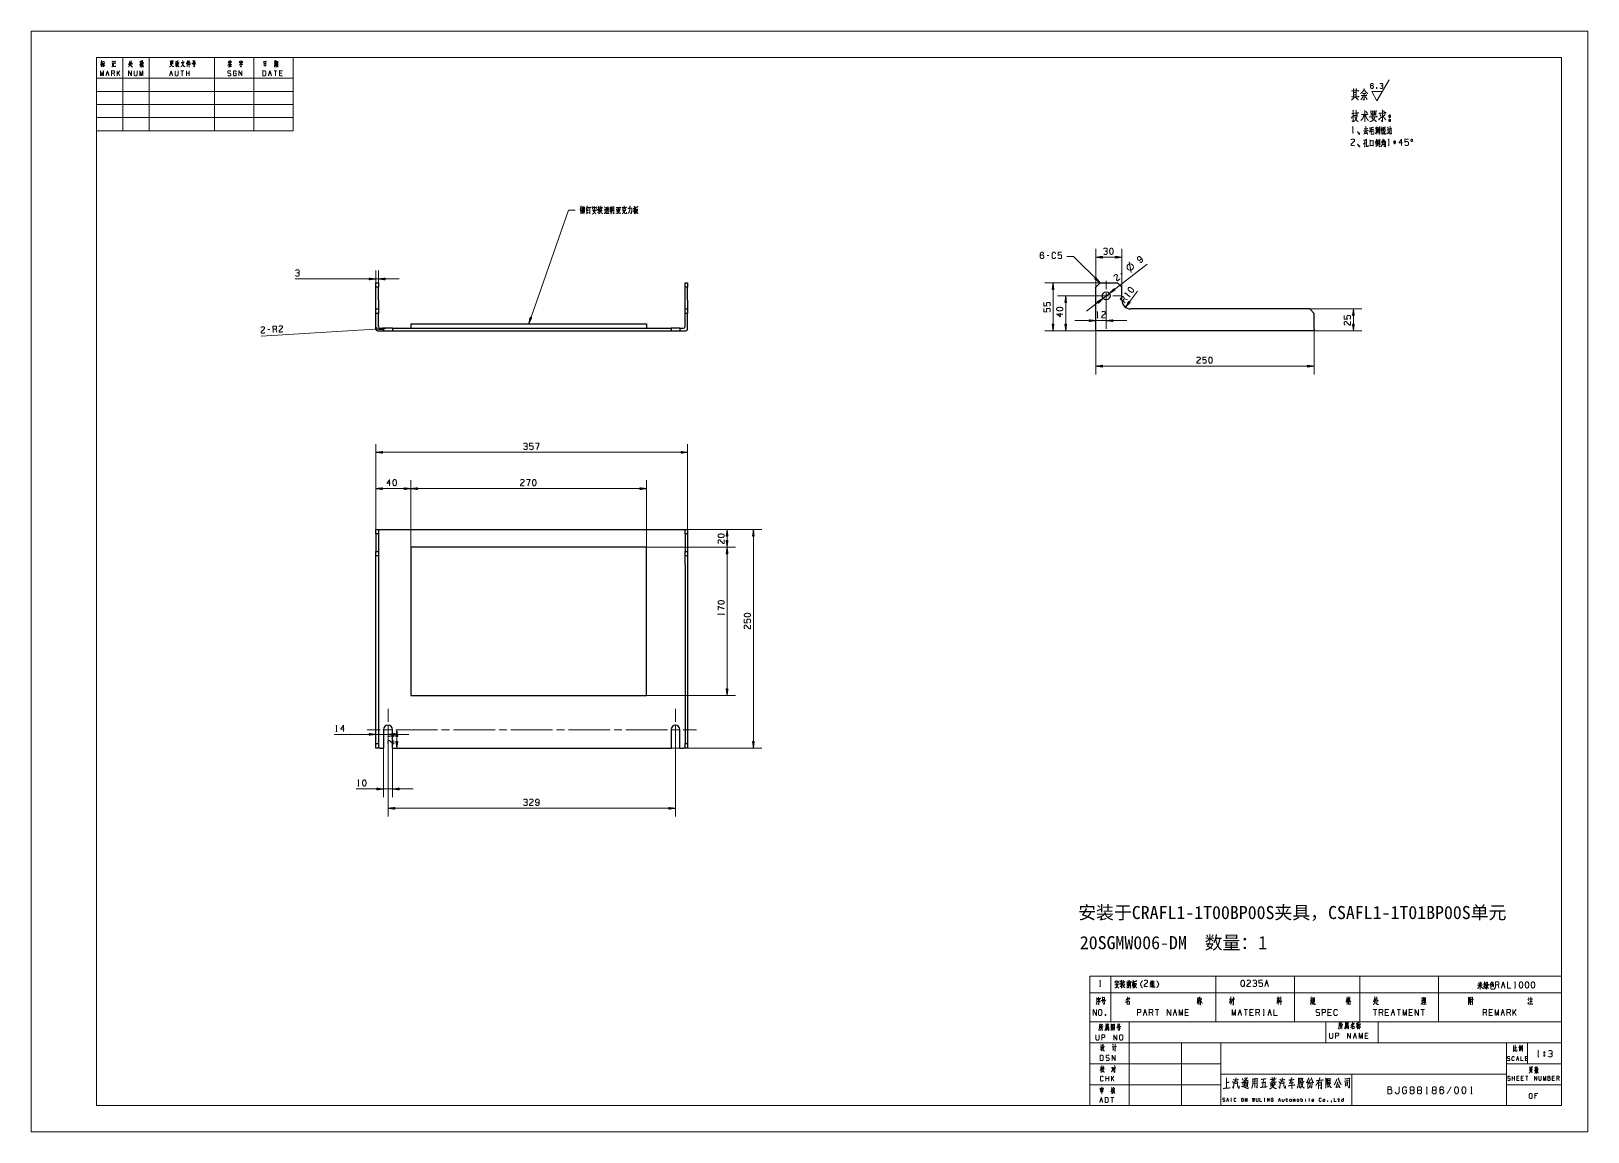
# Model space of a CAD drawing. Header units: millimetres. Extents: x 0 to 594, y 0 to 420.
import ezdxf

# ---------------------------------------------------------------- set-up
doc = ezdxf.new("R2010")
doc.units = ezdxf.units.MM
doc.layers.add('101', color=7, linetype='Continuous', true_color=0xffffff)

msp = doc.modelspace()

# ---------------------------------------------------------------- texts
at = {"layer": '101', "color": 72, "linetype": 'Continuous', "lineweight": 18, "char_height": 5, "width": 175.8707, "attachment_point": 1}
for s, insert in [('{\\fSimSun|b0|i0|c134|p2;安装于CRAFL1-1T00BP00S夹具，CSAFL1-1T01BP00S单元}', (399.53, 86.19)), ('{\\fSimSun|b0|i0|c134|p2;20SGMW006-DM  数量：1}', (400.15, 74.7))]:
    msp.add_mtext(s, dxfattribs=dict(at, insert=insert))

# ---------------------------------------------------------------- linework, layer by layer
at = {"layer": '101', "color": 133, "linetype": 'Continuous', "lineweight": 18}
for p, q in [((0, 420), (0, 0)), ((594, 420), (0, 420)), ((594, 0), (594, 420)), ((25, 410), (100, 410)), ((25, 410), (100, 410)), ((25, 410), (25, 382)), ((25, 410), (100, 410)), ((584, 410), (25, 410)), ((25, 410), (25, 10)), ((35, 410), (35, 382)), ((45, 410), (45, 382)), ((70, 410), (70, 382)), ((85, 410), (85, 382)), ((100, 410), (100, 382)), ((584, 10), (584, 410)), ((25, 402), (100, 402)), ((25, 397), (100, 397)), ((25, 392), (100, 392)), ((25, 387), (100, 387)), ((25, 382), (100, 382)), ((404, 42), (584, 42)), ((404, 42), (404, 10)), ((419, 42), (419, 10)), ((494, 42), (494, 34)), ((514, 42), (514, 34)), ((404, 34), (584, 34)), ((439, 34), (439, 10)), ((454, 34), (454, 10)), ((563, 34), (563, 10)), ((571, 34), (571, 26)), ((404, 26), (454, 26)), ((563, 26), (584, 26)), ((404, 18), (454, 18)), ((454, 22), (563, 22)), ((504, 22), (504, 10)), ((563, 18), (584, 18)), ((25, 10), (584, 10)), ((404, 10), (584, 10)), ((0, 0), (594, 0))]:
    msp.add_line(p, q, dxfattribs=at)
at = {"layer": '101', "color": 72, "linetype": 'Continuous', "lineweight": 18}
for p, q in [((26.76, 408.05), (26.54, 406.94)), ((26.56, 408.12), (27.17, 408.12)), ((26.88, 407.89), (27.1, 407.41)), ((27.3, 407.54), (27.07, 406.67)), ((27.76, 407.52), (28.07, 406.63)), ((28.86, 403.92), (29.41, 403.92)), ((30.85, 406.38), (31.12, 406.83)), ((30.93, 408.63), (31.06, 408.24)), ((31.33, 407.83), (31.42, 407.72)), ((31.81, 402.93), (31.53, 403.92)), ((32.82, 402.93), (32.82, 404.9)), ((33.79, 404.9), (32.82, 403.53)), ((33.79, 402.93), (33.23, 404.11)), ((41.53, 407.97), (42.32, 408.14)), ((42.44, 407.91), (42.98, 408.03)), ((53.13, 403.92), (53.69, 403.92)), ((53.37, 407.85), (53.89, 407.93)), ((55.11, 406.63), (55.56, 407.18)), ((58.21, 404.9), (57.1, 404.9)), ((57.65, 404.9), (57.65, 402.93)), ((59.22, 402.93), (59.22, 404.9)), ((60.33, 403.92), (59.22, 403.92)), ((60.33, 402.93), (60.33, 404.9)), ((75.44, 408.32), (75.87, 408.39)), ((75.54, 408.3), (75.65, 407.99)), ((76.03, 407.39), (75.56, 407.31)), ((76.01, 408.26), (76.54, 408.36)), ((76.17, 408.24), (76.3, 407.91)), ((90.84, 403.92), (91.4, 403.92)), ((93.8, 404.9), (92.68, 404.9)), ((92.76, 408.18), (93.62, 408.3)), ((93.04, 407.83), (93.3, 407.89)), ((93.05, 407.47), (93.28, 407.54)), ((93.24, 404.9), (93.24, 402.93)), ((93.8, 407.81), (94.05, 407.87)), ((95.64, 403.92), (94.81, 403.92)), ((503.92, 388.61), (504.82, 388.61)), ((504.82, 387.82), (505.96, 387.82)), ((504.13, 381.17), (504.56, 381.17)), ((513.2, 382.57), (513.87, 382.6)), ((513.55, 381.95), (513.87, 381.17)), ((514.16, 383.27), (514.3, 383.12)), ((514.21, 383.17), (514.21, 381.3)), ((514.49, 383.62), (514.63, 383.47)), ((517.38, 382.32), (517.7, 382.32)), ((517.52, 383.4), (517.74, 383)), ((513.2, 378.01), (513.2, 375.83)), ((513.4, 376.11), (514.05, 376.53)), ((513.77, 377.63), (513.77, 376.36)), ((513.89, 378.06), (514.07, 377.56)), ((514.53, 378.73), (514.77, 378.66)), ((515.6, 376.78), (516.72, 376.78)), ((515.64, 377.33), (516.73, 377.33)), ((515.74, 378.31), (516.43, 378.31)), ((516.52, 378.51), (516.18, 378.03)), ((517.79, 376.41), (518.21, 376.41)), ((520.77, 377.61), (519.77, 377.61)), ((520.6, 378.08), (519.94, 377.13)), ((519.94, 378.08), (520.61, 377.13)), ((520.26, 376.88), (520.26, 378.31)), ((209.47, 351.58), (210.2, 351.58)), ((209.59, 352.03), (210.14, 352.03)), ((209.65, 352.63), (210.18, 352.63)), ((211.89, 350.33), (212.51, 350.91)), ((212.05, 352.71), (212.54, 352.71)), ((212.08, 352.11), (212.08, 350.51)), ((214.27, 352.68), (215.65, 352.68)), ((214.84, 353.21), (214.94, 352.91)), ((215.74, 352.96), (215.56, 352.21)), ((217.68, 351.31), (217.31, 351.08)), ((218.74, 353.03), (218.98, 352.41)), ((219.34, 352.76), (220.2, 352.98)), ((219.8, 352.86), (219.8, 351.88)), ((220.91, 352.01), (221.35, 352.01)), ((221.65, 351.51), (222.32, 351.51)), ((221.74, 352.23), (222.3, 352.23)), ((224.26, 352.81), (224.26, 350.51)), ((230.1, 352.26), (229.76, 350.98)), ((230.21, 352.08), (230.51, 351.43)), ((230.63, 352.03), (231.34, 352.03)), ((388.32, 334.43), (387.65, 334.43)), ((416.31, 327.62), (415.78, 327.21)), ((419.68, 327.91), (419.02, 332.02)), ((418.28, 317.45), (417.11, 317.89)), ((419.1, 318.57), (419.36, 318.91)), ((406.72, 310.63), (407.14, 310.63)), ((91.05, 306.15), (90.38, 306.11)), ((93.73, 305.11), (93.33, 306.28)), ((264.47, 197.28), (264.47, 197.7)), ((116.31, 152.76), (116.74, 152.76)), ((138.44, 150.76), (138.44, 151.18)), ((124.64, 131.92), (125.06, 131.92)), ((404, 59.46), (412, 59.46)), ((404, 59.46), (404, 53.11)), ((412, 59.46), (452, 59.46)), ((412, 59.46), (412, 53.11)), ((452, 59.46), (482, 59.46)), ((452, 59.46), (452, 53.11)), ((482, 59.46), (507, 59.46)), ((482, 59.46), (482, 53.11)), ((507, 59.46), (537, 59.46)), ((507, 59.46), (507, 53.11)), ((537, 59.46), (584, 59.46)), ((537, 59.46), (537, 53.11)), ((584, 59.46), (584, 53.11)), ((407.67, 55.48), (408.09, 55.48)), ((413.67, 57.3), (415.05, 57.3)), ((414.24, 57.82), (414.34, 57.53)), ((415.14, 57.58), (414.96, 56.83)), ((417.08, 55.93), (416.71, 55.7)), ((418.44, 57.8), (418.68, 57.35)), ((418.52, 55.17), (418.7, 54.9)), ((419.2, 57.8), (418.98, 57.35)), ((420.39, 56.88), (420.06, 55.6)), ((420.5, 56.7), (420.8, 56.05)), ((420.92, 56.65), (421.63, 56.65)), ((427.95, 56.73), (428.39, 56.73)), ((427.97, 56.03), (428.43, 56.03)), ((471.09, 56.68), (471.76, 56.68)), ((555.02, 55.87), (555.21, 55.52)), ((555.96, 55.87), (555.64, 55.55)), ((560.08, 54.87), (559.75, 56.07)), ((561.35, 56.07), (562.03, 56.07)), ((566.03, 54.87), (566.45, 54.87)), ((404, 53.11), (404, 42)), ((404, 53.11), (412, 53.11)), ((408.76, 51.23), (409.58, 51.23)), ((408.76, 50.53), (409.58, 50.53)), ((408.95, 50.08), (408.76, 49.38)), ((408.81, 49.65), (409.59, 49.65)), ((409.59, 51.45), (409.59, 50.3)), ((412, 53.11), (412, 42)), ((412, 53.11), (452, 53.11)), ((418.23, 50.65), (418.55, 50.17)), ((444.88, 50.4), (445.64, 50.4)), ((445.21, 50.35), (444.95, 49.13)), ((445.35, 51.08), (445.35, 48.55)), ((445.39, 50.17), (445.6, 49.7)), ((445.87, 50.13), (445.55, 49)), ((445.78, 50.68), (446.56, 50.68)), ((445.8, 50.17), (445.94, 49.95)), ((446.38, 50.08), (446.79, 48.98)), ((446.63, 50.98), (446.45, 50.35)), ((452, 53.11), (452, 42)), ((452, 53.11), (482, 53.11)), ((457.6, 50.62), (457.21, 49.08)), ((457.74, 50.35), (458.04, 49.9)), ((475.72, 50.25), (475.32, 49.17)), ((475.37, 50.25), (476.18, 50.25)), ((475.49, 51.18), (475.62, 50.6)), ((475.87, 50.25), (476.18, 49.77)), ((476.15, 51.18), (475.94, 50.53)), ((476.31, 50.38), (476.52, 49.92)), ((476.33, 51.2), (476.61, 50.62)), ((482, 53.11), (482, 42)), ((482, 53.11), (507, 53.11)), ((488.06, 49.95), (488.87, 49.95)), ((488.15, 50.65), (488.82, 50.65)), ((489.1, 51.03), (489.7, 51.03)), ((489.7, 51.25), (489.7, 49.55)), ((502.02, 50.6), (501.74, 49.45)), ((507, 53.11), (507, 42)), ((507, 53.11), (537, 53.11)), ((512.6, 50.68), (513.03, 50.68)), ((530.81, 50.95), (530.81, 49.13)), ((531.25, 50.48), (532.03, 50.48)), ((537, 53.11), (537, 42)), ((537, 53.11), (584, 53.11)), ((548.52, 51.1), (548.87, 51.1)), ((549.17, 50.6), (549.17, 48.53)), ((549.84, 51.45), (550.02, 51.3)), ((571.12, 50.6), (571.42, 50.13)), ((571.21, 51.3), (571.51, 50.75)), ((584, 53.11), (584, 42)), ((404, 42), (412, 42)), ((409.85, 44.81), (409.99, 44.39)), ((412, 42), (452, 42)), ((424.72, 45.56), (425.39, 45.56)), ((428, 44.36), (427.67, 45.56)), ((430.28, 46.74), (428.94, 46.74)), ((429.61, 46.74), (429.61, 44.36)), ((436.1, 45.56), (436.77, 45.56)), ((441.33, 45.56), (440.32, 45.56)), ((452, 42), (482, 42)), ((460.86, 45.56), (461.53, 45.56)), ((464.14, 46.74), (462.8, 46.74)), ((463.47, 46.74), (463.47, 44.36)), ((466.08, 45.56), (465.08, 45.56)), ((468.7, 44.36), (468.36, 45.56)), ((470.12, 46.74), (470.46, 46.74)), ((470.12, 44.36), (470.46, 44.36)), ((470.3, 46.74), (470.3, 44.36)), ((472.24, 45.56), (472.91, 45.56)), ((482, 42), (507, 42)), ((495.85, 45.56), (494.84, 45.56)), ((507, 42), (537, 42)), ((513.45, 46.74), (512.11, 46.74)), ((512.78, 46.74), (512.78, 44.36)), ((515.73, 44.36), (515.39, 45.56)), ((517.67, 45.56), (516.66, 45.56)), ((519.27, 45.56), (519.94, 45.56)), ((522.56, 46.74), (521.21, 46.74)), ((521.88, 46.74), (521.88, 44.36)), ((526.77, 45.56), (525.76, 45.56)), ((531.66, 46.74), (530.32, 46.74)), ((530.99, 46.74), (530.99, 44.36)), ((537, 42), (584, 42)), ((555.37, 44.36), (555.04, 45.56)), ((557.31, 45.56), (556.31, 45.56)), ((561.19, 45.56), (561.87, 45.56)), ((564.48, 44.36), (564.14, 45.56)), ((566.58, 46.74), (565.41, 45.09)), ((565.41, 44.36), (565.41, 46.74)), ((566.58, 44.36), (565.91, 45.79)), ((410.43, 39.06), (410.97, 39.21)), ((410.72, 40.45), (410.71, 39.15)), ((501.85, 39.68), (502.4, 39.83)), ((502.15, 41.07), (502.13, 39.77)), ((504.82, 36.66), (505.41, 36.66)), ((505.64, 40.78), (506.36, 40.98)), ((509.94, 36.66), (509.05, 36.66)), ((565.71, 31.9), (566.03, 32.02)), ((408.55, 24.55), (407.99, 24.41)), ((408.36, 24.3), (408.56, 24.03)), ((566.97, 27.96), (567.41, 27.96)), ((570.81, 27.96), (570.14, 27.96)), ((573.71, 24.03), (574.5, 24.2)), ((574.61, 23.97), (575.16, 24.09)), ((574.89, 28.63), (575.31, 28.63)), ((577.2, 29.36), (577.2, 28.88)), ((577.2, 29.36), (577.53, 29.36)), ((410.1, 19.35), (410.1, 21.31)), ((411.21, 20.34), (410.1, 20.34)), ((411.21, 19.35), (411.21, 21.31)), ((413.18, 21.31), (412.22, 19.95)), ((412.22, 19.35), (412.22, 21.31)), ((413.18, 19.35), (412.63, 20.53)), ((459.57, 19.1), (460.47, 19.34)), ((463.18, 18.82), (463.96, 18.99)), ((463.18, 18.2), (464.01, 18.41)), ((466.4, 18.3), (467.52, 18.58)), ((467.47, 19.41), (466.42, 19.13)), ((470.18, 20.03), (469.91, 17.03)), ((473.22, 19.2), (474.59, 19.44)), ((477.25, 19.1), (478.15, 19.34)), ((483.95, 19.41), (483.56, 19.34)), ((483.93, 18.65), (483.56, 18.55)), ((492.1, 18.3), (491.25, 18.2)), ((492.78, 19.86), (492.59, 19.75)), ((495.37, 19.65), (494.85, 19.58)), ((565.17, 19.65), (565.17, 21.22)), ((566.06, 20.45), (565.17, 20.45)), ((566.06, 19.65), (566.06, 21.22)), ((567.53, 20.45), (566.87, 20.45)), ((569.23, 20.45), (568.56, 20.45)), ((571.15, 21.22), (570.26, 21.22)), ((570.71, 21.22), (570.71, 19.65)), ((581.11, 20.45), (580.44, 20.45)), ((583.03, 19.65), (582.81, 20.45)), ((408.03, 12.2), (408.59, 12.2)), ((408.25, 15.68), (408.78, 15.77)), ((413.11, 13.17), (412, 13.17)), ((412.62, 16.37), (412.05, 16.24)), ((412.42, 16.08), (412.61, 15.83)), ((412.55, 13.17), (412.55, 11.2)), ((456.34, 12.24), (456.71, 12.24)), ((457.84, 12.89), (458.03, 12.89)), ((457.94, 12.89), (457.94, 11.58)), ((470.57, 12.89), (470.76, 12.89)), ((470.67, 12.89), (470.67, 11.58)), ((476.14, 12.24), (476.51, 12.24)), ((478.78, 12.45), (479.52, 12.45)), ((481.61, 11.58), (481.61, 12.45)), ((484.44, 11.92), (484.44, 12.89)), ((486.23, 12.45), (486.23, 11.58)), ((487.64, 12.9), (487.64, 11.58)), ((491.25, 17.54), (492.1, 17.65)), ((498.59, 12.45), (499.32, 12.45)), ((532.35, 14.57), (532.82, 14.57)), ((541.81, 17.19), (540.33, 14.57)), ((549.32, 14.57), (549.79, 14.57)), ((574.45, 13.87), (573.76, 13.87)), ((457.84, 11.58), (458.03, 11.58)), ((470.57, 11.58), (470.76, 11.58))]:
    msp.add_line(p, q, dxfattribs=at)
at = {"layer": '101', "color": 43, "linetype": 'Continuous', "lineweight": 18}
for p, q in [((513.36, 398.5), (513.49, 398.16)), ((513.54, 393.41), (518.16, 401.41)), ((511.52, 396.91), (515.56, 396.91)), ((513.54, 393.41), (511.52, 396.91))]:
    msp.add_line(p, q, dxfattribs=at)
at = {"layer": '101', "color": 22, "linetype": 'Continuous', "lineweight": 18}
for p, q in [((205.04, 351.67), (189.85, 308.31)), ((207.58, 351.67), (205.04, 351.67)), ((397.78, 334.04), (395.24, 334.04)), ((397.78, 334.04), (407.86, 323.97)), ((406.2, 322.31), (406.2, 336.9)), ((408.74, 334.05), (406.2, 333.72)), ((406.2, 333.72), (408.74, 333.39)), ((416.2, 333.72), (406.2, 333.72)), ((408.74, 333.75), (406.39, 333.75)), ((408.74, 333.7), (406.39, 333.7)), ((408.74, 333.8), (406.78, 333.8)), ((408.74, 333.64), (406.78, 333.64)), ((408.74, 333.85), (407.17, 333.85)), ((408.74, 333.59), (407.17, 333.59)), ((408.74, 333.9), (407.55, 333.9)), ((408.74, 333.54), (407.55, 333.54)), ((408.74, 333.95), (407.94, 333.95)), ((408.74, 333.49), (407.94, 333.49)), ((408.74, 334), (408.32, 334)), ((408.74, 333.44), (408.32, 333.44)), ((408.74, 334.05), (408.71, 334.05)), ((408.74, 334.05), (408.71, 334.05)), ((408.74, 333.39), (408.71, 333.39)), ((408.74, 333.39), (408.71, 333.39)), ((408.74, 333.39), (408.74, 334.05)), ((413.66, 334.05), (413.66, 333.39)), ((413.66, 334.05), (413.69, 334.05)), ((416.2, 333.72), (413.66, 334.05)), ((413.66, 334.05), (413.69, 334.05)), ((413.66, 334), (414.08, 334)), ((413.66, 333.95), (414.47, 333.95)), ((413.66, 333.9), (414.85, 333.9)), ((413.66, 333.85), (415.24, 333.85)), ((413.66, 333.8), (415.62, 333.8)), ((413.66, 333.75), (416.01, 333.75)), ((413.66, 333.39), (416.2, 333.72)), ((413.66, 333.7), (416.01, 333.7)), ((413.66, 333.64), (415.62, 333.64)), ((413.66, 333.59), (415.24, 333.59)), ((413.66, 333.54), (414.85, 333.54)), ((413.66, 333.49), (414.47, 333.49)), ((413.66, 333.44), (414.08, 333.44)), ((413.66, 333.39), (413.69, 333.39)), ((413.66, 333.39), (413.69, 333.39)), ((416.2, 322.31), (416.2, 336.9)), ((131.51, 322.31), (131.51, 328.62)), ((132.51, 322.31), (132.51, 328.62)), ((402.75, 313.19), (425.88, 331.14)), ((140.45, 325.44), (100.73, 325.44)), ((131.51, 325.44), (128.97, 325.77)), ((128.97, 325.77), (128.97, 325.11)), ((128.97, 325.77), (129, 325.77)), ((128.97, 325.77), (129, 325.77)), ((128.97, 325.72), (129.39, 325.72)), ((128.97, 325.67), (129.78, 325.67)), ((128.97, 325.62), (130.16, 325.62)), ((128.97, 325.57), (130.55, 325.57)), ((128.97, 325.52), (130.93, 325.52)), ((128.97, 325.47), (131.32, 325.47)), ((128.97, 325.11), (131.51, 325.44)), ((128.97, 325.41), (131.32, 325.41)), ((128.97, 325.36), (130.93, 325.36)), ((128.97, 325.31), (130.55, 325.31)), ((128.97, 325.26), (130.16, 325.26)), ((128.97, 325.21), (129.78, 325.21)), ((128.97, 325.16), (129.39, 325.16)), ((128.97, 325.11), (129, 325.11)), ((128.97, 325.11), (129, 325.11)), ((135.05, 325.77), (132.51, 325.44)), ((132.51, 325.44), (135.05, 325.11)), ((135.05, 325.47), (132.7, 325.47)), ((135.05, 325.41), (132.7, 325.41)), ((135.05, 325.52), (133.09, 325.52)), ((135.05, 325.36), (133.09, 325.36)), ((135.05, 325.57), (133.48, 325.57)), ((135.05, 325.31), (133.48, 325.31)), ((135.05, 325.62), (133.86, 325.62)), ((135.05, 325.26), (133.86, 325.26)), ((135.05, 325.67), (134.25, 325.67)), ((135.05, 325.21), (134.25, 325.21)), ((135.05, 325.72), (134.63, 325.72)), ((135.05, 325.16), (134.63, 325.16)), ((135.05, 325.77), (135.02, 325.77)), ((135.05, 325.77), (135.02, 325.77)), ((135.05, 325.11), (135.02, 325.11)), ((135.05, 325.11), (135.02, 325.11)), ((135.05, 325.11), (135.05, 325.77)), ((407.87, 323.98), (386.76, 323.98)), ((389.93, 323.98), (389.6, 321.44)), ((389.6, 321.44), (389.6, 321.47)), ((389.6, 321.44), (389.6, 321.47)), ((389.6, 321.44), (390.27, 321.44)), ((389.66, 321.44), (389.66, 321.86)), ((389.71, 321.44), (389.71, 322.24)), ((389.76, 321.44), (389.76, 322.63)), ((389.81, 321.44), (389.81, 323.01)), ((389.86, 321.44), (389.86, 323.4)), ((389.91, 321.44), (389.91, 323.79)), ((390.27, 321.44), (389.93, 323.98)), ((389.93, 305.64), (389.93, 323.98)), ((389.96, 321.44), (389.96, 323.79)), ((390.01, 321.44), (390.01, 323.4)), ((390.06, 321.44), (390.06, 323.01)), ((390.11, 321.44), (390.11, 322.63)), ((390.16, 321.44), (390.16, 322.24)), ((390.21, 321.44), (390.21, 321.86)), ((390.27, 321.44), (390.27, 321.47)), ((390.27, 321.44), (390.27, 321.47)), ((406.3, 326), (405.82, 325.52)), ((405.82, 325.52), (407.86, 323.97)), ((405.83, 325.53), (405.85, 325.51)), ((405.83, 325.53), (405.85, 325.51)), ((405.86, 325.56), (406.16, 325.27)), ((405.9, 325.6), (406.47, 325.03)), ((405.93, 325.64), (406.77, 324.79)), ((405.97, 325.67), (407.08, 324.56)), ((406.01, 325.71), (407.39, 324.32)), ((406.04, 325.74), (407.7, 324.08)), ((406.08, 325.78), (407.74, 324.12)), ((406.11, 325.82), (407.5, 324.43)), ((406.15, 325.85), (407.26, 324.74)), ((406.19, 325.89), (407.03, 325.05)), ((406.22, 325.92), (406.79, 325.35)), ((406.26, 325.96), (406.55, 325.66)), ((406.29, 325.99), (406.32, 325.97)), ((406.29, 325.99), (406.32, 325.97)), ((407.86, 323.97), (406.3, 326)), ((413.19, 321.72), (411.39, 319.9)), ((411.39, 319.9), (413.6, 321.19)), ((413.38, 321.48), (411.52, 320.04)), ((413.41, 321.43), (411.55, 320)), ((413.35, 321.52), (411.8, 320.31)), ((413.44, 321.39), (411.89, 320.19)), ((413.32, 321.56), (412.07, 320.59)), ((413.47, 321.35), (412.23, 320.39)), ((413.28, 321.6), (412.34, 320.87)), ((413.5, 321.31), (412.56, 320.59)), ((413.25, 321.64), (412.62, 321.14)), ((413.22, 321.68), (412.89, 321.42)), ((413.53, 321.27), (412.9, 320.78)), ((413.19, 321.72), (413.17, 321.7)), ((413.19, 321.72), (413.17, 321.7)), ((413.6, 321.19), (413.19, 321.72)), ((413.56, 321.23), (413.23, 320.98)), ((413.6, 321.19), (413.57, 321.17)), ((413.6, 321.19), (413.57, 321.17)), ((417.56, 314.63), (422.12, 320.82)), ((410.2, 318.98), (391.58, 318.98)), ((394.75, 318.98), (394.42, 316.44)), ((394.42, 316.44), (394.42, 316.47)), ((394.42, 316.44), (394.42, 316.47)), ((394.42, 316.44), (395.09, 316.44)), ((394.47, 316.44), (394.47, 316.86)), ((394.52, 316.44), (394.52, 317.24)), ((394.57, 316.44), (394.57, 317.63)), ((394.62, 316.44), (394.62, 318.01)), ((394.67, 316.44), (394.67, 318.4)), ((394.73, 316.44), (394.73, 318.79)), ((394.75, 318.98), (394.75, 305.64)), ((395.09, 316.44), (394.75, 318.98)), ((394.78, 316.44), (394.78, 318.79)), ((394.83, 316.44), (394.83, 318.4)), ((394.88, 316.44), (394.88, 318.01)), ((394.93, 316.44), (394.93, 317.63)), ((394.98, 316.44), (394.98, 317.24)), ((395.03, 316.44), (395.03, 316.86)), ((395.08, 316.44), (395.08, 316.47)), ((395.08, 316.44), (395.08, 316.47)), ((409.02, 318.06), (406.81, 316.77)), ((406.81, 316.76), (406.83, 316.78)), ((406.81, 316.76), (406.83, 316.78)), ((406.81, 316.77), (407.22, 316.24)), ((406.84, 316.72), (407.17, 316.98)), ((406.87, 316.68), (407.5, 317.17)), ((406.9, 316.64), (407.84, 317.37)), ((406.93, 316.6), (408.18, 317.57)), ((406.96, 316.56), (408.51, 317.76)), ((406.99, 316.52), (408.85, 317.96)), ((407.03, 316.48), (408.88, 317.92)), ((407.06, 316.44), (408.61, 317.64)), ((407.09, 316.4), (408.33, 317.37)), ((407.12, 316.36), (408.06, 317.09)), ((407.15, 316.32), (407.79, 316.81)), ((407.18, 316.28), (407.51, 316.54)), ((407.21, 316.24), (407.24, 316.26)), ((407.21, 316.24), (407.24, 316.26)), ((407.22, 316.24), (409.02, 318.06)), ((410.2, 318.98), (410.2, 306.36)), ((418.8, 316.87), (417.56, 314.63)), ((417.56, 314.63), (419.33, 316.47)), ((419.04, 316.69), (417.65, 314.8)), ((419.09, 316.66), (417.69, 314.77)), ((419, 316.72), (417.84, 315.14)), ((419.13, 316.63), (417.96, 315.05)), ((418.96, 316.75), (418.03, 315.48)), ((418.92, 316.78), (418.22, 315.82)), ((419.17, 316.6), (418.23, 315.33)), ((418.88, 316.81), (418.4, 316.16)), ((419.21, 316.57), (418.5, 315.61)), ((418.84, 316.84), (418.59, 316.5)), ((419.25, 316.54), (418.77, 315.89)), ((418.8, 316.87), (418.78, 316.84)), ((418.8, 316.87), (418.78, 316.84)), ((419.33, 316.47), (418.8, 316.87)), ((419.29, 316.51), (419.04, 316.17)), ((419.33, 316.48), (419.31, 316.45)), ((419.33, 316.48), (419.31, 316.45)), ((190.37, 310.82), (189.85, 308.31)), ((189.85, 308.31), (191, 310.6)), ((190.66, 310.72), (189.89, 308.5)), ((190.71, 310.7), (189.93, 308.48)), ((190.61, 310.73), (189.96, 308.88)), ((190.57, 310.75), (190.04, 309.26)), ((190.76, 310.68), (190.11, 308.83)), ((190.52, 310.77), (190.12, 309.64)), ((190.47, 310.78), (190.2, 310.03)), ((190.42, 310.8), (190.28, 310.41)), ((190.81, 310.67), (190.28, 309.18)), ((190.37, 310.82), (190.36, 310.79)), ((190.37, 310.82), (190.36, 310.79)), ((191, 310.6), (190.37, 310.82)), ((190.85, 310.65), (190.46, 309.53)), ((190.9, 310.63), (190.64, 309.87)), ((190.95, 310.62), (190.81, 310.22)), ((191, 310.6), (190.99, 310.57)), ((191, 310.6), (190.99, 310.57)), ((418.14, 309.54), (398.26, 309.54)), ((403.66, 309.87), (403.69, 309.87)), ((403.66, 309.87), (403.66, 309.2)), ((403.66, 309.87), (403.69, 309.87)), ((406.2, 309.54), (403.66, 309.87)), ((403.66, 309.82), (404.08, 309.82)), ((403.66, 309.77), (404.47, 309.77)), ((403.66, 309.72), (404.85, 309.72)), ((403.66, 309.67), (405.24, 309.67)), ((403.66, 309.61), (405.62, 309.61)), ((403.66, 309.56), (406.01, 309.56)), ((403.66, 309.2), (406.2, 309.54)), ((403.66, 309.51), (406.01, 309.51)), ((403.66, 309.46), (405.62, 309.46)), ((403.66, 309.41), (405.24, 309.41)), ((403.66, 309.36), (404.85, 309.36)), ((403.66, 309.31), (404.47, 309.31)), ((403.66, 309.26), (404.08, 309.26)), ((403.66, 309.21), (403.69, 309.21)), ((403.66, 309.21), (403.69, 309.21)), ((412.74, 309.87), (410.2, 309.54)), ((410.2, 309.54), (412.74, 309.2)), ((412.74, 309.56), (410.39, 309.56)), ((412.74, 309.51), (410.39, 309.51)), ((412.74, 309.61), (410.78, 309.61)), ((412.74, 309.46), (410.78, 309.46)), ((412.74, 309.67), (411.17, 309.67)), ((412.74, 309.41), (411.17, 309.41)), ((412.74, 309.72), (411.55, 309.72)), ((412.74, 309.36), (411.55, 309.36)), ((412.74, 309.77), (411.94, 309.77)), ((412.74, 309.31), (411.94, 309.31)), ((412.74, 309.82), (412.32, 309.82)), ((412.74, 309.26), (412.32, 309.26)), ((412.74, 309.87), (412.71, 309.87)), ((412.74, 309.87), (412.71, 309.87)), ((412.74, 309.21), (412.71, 309.21)), ((412.74, 309.21), (412.71, 309.21)), ((412.74, 309.2), (412.74, 309.87)), ((487.87, 313.98), (507.72, 313.98)), ((504.54, 313.98), (504.21, 311.44)), ((504.21, 311.44), (504.21, 311.47)), ((504.21, 311.44), (504.21, 311.47)), ((504.21, 311.44), (504.87, 311.44)), ((504.26, 311.44), (504.26, 311.86)), ((504.31, 311.44), (504.31, 312.24)), ((504.36, 311.44), (504.36, 312.63)), ((504.41, 311.44), (504.41, 313.01)), ((504.46, 311.44), (504.46, 313.4)), ((504.52, 311.44), (504.52, 313.79)), ((504.87, 311.44), (504.54, 313.98)), ((504.54, 305.64), (504.54, 313.98)), ((504.57, 311.44), (504.57, 313.79)), ((504.62, 311.44), (504.62, 313.4)), ((504.67, 311.44), (504.67, 313.01)), ((504.72, 311.44), (504.72, 312.63)), ((504.77, 311.44), (504.77, 312.24)), ((504.82, 311.44), (504.82, 311.86)), ((504.87, 311.44), (504.87, 311.47)), ((504.87, 311.44), (504.87, 311.47)), ((139.44, 306.75), (87.74, 303.65)), ((134.03, 306.76), (131.51, 306.27)), ((131.51, 306.27), (134.07, 306.09)), ((134.05, 306.45), (131.7, 306.31)), ((134.05, 306.4), (131.71, 306.26)), ((134.04, 306.5), (132.09, 306.38)), ((134.05, 306.35), (132.1, 306.23)), ((134.04, 306.55), (132.47, 306.46)), ((134.06, 306.3), (132.48, 306.2)), ((134.04, 306.6), (132.85, 306.53)), ((134.06, 306.25), (132.87, 306.17)), ((134.04, 306.65), (133.23, 306.6)), ((134.06, 306.19), (133.26, 306.15)), ((134.03, 306.7), (133.61, 306.68)), ((134.07, 306.14), (133.65, 306.12)), ((134.03, 306.75), (134, 306.75)), ((134.03, 306.75), (134, 306.75)), ((134.07, 306.09), (134.03, 306.76)), ((134.07, 306.09), (134.04, 306.09)), ((134.07, 306.09), (134.04, 306.09)), ((406.2, 305.64), (386.76, 305.64)), ((389.6, 308.18), (389.93, 305.64)), ((390.27, 308.18), (389.6, 308.18)), ((389.6, 308.18), (389.6, 308.15)), ((389.6, 308.18), (389.6, 308.15)), ((389.66, 308.18), (389.66, 307.77)), ((389.71, 308.18), (389.71, 307.38)), ((389.76, 308.18), (389.76, 307)), ((389.81, 308.18), (389.81, 306.61)), ((389.86, 308.18), (389.86, 306.22)), ((389.91, 308.18), (389.91, 305.84)), ((389.93, 305.64), (390.27, 308.18)), ((389.96, 308.18), (389.96, 305.84)), ((390.01, 308.18), (390.01, 306.22)), ((390.06, 308.18), (390.06, 306.61)), ((390.11, 308.18), (390.11, 307)), ((390.16, 308.18), (390.16, 307.38)), ((390.21, 308.18), (390.21, 307.77)), ((390.27, 308.18), (390.27, 308.15)), ((390.27, 308.18), (390.27, 308.15)), ((406.2, 305.64), (391.58, 305.64)), ((394.42, 308.18), (394.42, 308.15)), ((394.42, 308.18), (394.42, 308.15)), ((395.09, 308.18), (394.42, 308.18)), ((394.42, 308.18), (394.75, 305.64)), ((394.47, 308.18), (394.47, 307.77)), ((394.52, 308.18), (394.52, 307.38)), ((394.57, 308.18), (394.57, 307)), ((394.62, 308.18), (394.62, 306.61)), ((394.67, 308.18), (394.67, 306.22)), ((394.73, 308.18), (394.73, 305.84)), ((394.75, 305.64), (395.09, 308.18)), ((394.78, 308.18), (394.78, 305.84)), ((394.83, 308.18), (394.83, 306.22)), ((394.88, 308.18), (394.88, 306.61)), ((394.93, 308.18), (394.93, 307)), ((394.98, 308.18), (394.98, 307.38)), ((395.03, 308.18), (395.03, 307.77)), ((395.08, 308.18), (395.08, 308.15)), ((395.08, 308.18), (395.08, 308.15)), ((406.2, 305.64), (406.2, 288.98)), ((489.53, 305.64), (489.53, 288.98)), ((489.53, 305.64), (507.72, 305.64)), ((504.21, 308.18), (504.21, 308.15)), ((504.21, 308.18), (504.21, 308.15)), ((504.21, 308.18), (504.54, 305.64)), ((504.87, 308.18), (504.21, 308.18)), ((504.26, 308.18), (504.26, 307.77)), ((504.31, 308.18), (504.31, 307.38)), ((504.36, 308.18), (504.36, 307)), ((504.41, 308.18), (504.41, 306.61)), ((504.46, 308.18), (504.46, 306.22)), ((504.52, 308.18), (504.52, 305.84)), ((504.54, 305.64), (504.87, 308.18)), ((504.57, 308.18), (504.57, 305.84)), ((504.62, 308.18), (504.62, 306.22)), ((504.67, 308.18), (504.67, 306.61)), ((504.72, 308.18), (504.72, 307)), ((504.77, 308.18), (504.77, 307.38)), ((504.82, 308.18), (504.82, 307.77)), ((504.87, 308.18), (504.87, 308.15)), ((504.87, 308.18), (504.87, 308.15)), ((408.74, 292.49), (406.2, 292.16)), ((406.2, 292.16), (408.74, 291.82)), ((489.53, 292.16), (406.2, 292.16)), ((408.74, 292.18), (406.39, 292.18)), ((408.74, 292.13), (406.39, 292.13)), ((408.74, 292.23), (406.78, 292.23)), ((408.74, 292.08), (406.78, 292.08)), ((408.74, 292.28), (407.17, 292.28)), ((408.74, 292.03), (407.17, 292.03)), ((408.74, 292.33), (407.55, 292.33)), ((408.74, 291.98), (407.55, 291.98)), ((408.74, 292.39), (407.94, 292.39)), ((408.74, 291.93), (407.94, 291.93)), ((408.74, 292.44), (408.32, 292.44)), ((408.74, 291.88), (408.32, 291.88)), ((408.74, 292.49), (408.71, 292.49)), ((408.74, 292.49), (408.71, 292.49)), ((408.74, 291.83), (408.71, 291.83)), ((408.74, 291.83), (408.71, 291.83)), ((408.74, 291.82), (408.74, 292.49)), ((486.99, 292.49), (486.99, 291.82)), ((489.53, 292.16), (486.99, 292.49)), ((486.99, 292.49), (487.03, 292.49)), ((486.99, 292.49), (487.03, 292.49)), ((486.99, 292.44), (487.41, 292.44)), ((486.99, 292.39), (487.8, 292.39)), ((486.99, 292.33), (488.18, 292.33)), ((486.99, 292.28), (488.57, 292.28)), ((486.99, 292.23), (488.96, 292.23)), ((486.99, 292.18), (489.34, 292.18)), ((486.99, 291.82), (489.53, 292.16)), ((486.99, 292.13), (489.34, 292.13)), ((486.99, 292.08), (488.96, 292.08)), ((486.99, 292.03), (488.57, 292.03)), ((486.99, 291.98), (488.18, 291.98)), ((486.99, 291.93), (487.8, 291.93)), ((486.99, 291.88), (487.41, 291.88)), ((486.99, 291.83), (487.03, 291.83)), ((486.99, 291.83), (487.03, 291.83)), ((131.51, 216.46), (131.51, 262.46)), ((250.51, 216.46), (250.51, 262.46)), ((134.05, 259.62), (131.51, 259.29)), ((131.51, 259.29), (250.51, 259.29)), ((131.51, 259.29), (134.05, 258.95)), ((134.05, 259.31), (131.7, 259.31)), ((134.05, 259.26), (131.7, 259.26)), ((134.05, 259.36), (132.09, 259.36)), ((134.05, 259.21), (132.09, 259.21)), ((134.05, 259.41), (132.48, 259.41)), ((134.05, 259.16), (132.48, 259.16)), ((134.05, 259.46), (132.86, 259.46)), ((134.05, 259.11), (132.86, 259.11)), ((134.05, 259.51), (133.25, 259.51)), ((134.05, 259.06), (133.25, 259.06)), ((134.05, 259.56), (133.63, 259.56)), ((134.05, 259.01), (133.63, 259.01)), ((134.05, 259.62), (134.02, 259.62)), ((134.05, 259.62), (134.02, 259.62)), ((134.05, 258.95), (134.02, 258.95)), ((134.05, 258.95), (134.02, 258.95)), ((134.05, 258.95), (134.05, 259.62)), ((247.97, 259.62), (247.97, 258.95)), ((247.97, 259.62), (248, 259.62)), ((247.97, 259.62), (248, 259.62)), ((250.51, 259.29), (247.97, 259.62)), ((247.97, 259.56), (248.39, 259.56)), ((247.97, 259.51), (248.78, 259.51)), ((247.97, 259.46), (249.16, 259.46)), ((247.97, 259.41), (249.55, 259.41)), ((247.97, 259.36), (249.93, 259.36)), ((247.97, 259.31), (250.32, 259.31)), ((247.97, 258.95), (250.51, 259.29)), ((247.97, 259.26), (250.32, 259.26)), ((247.97, 259.21), (249.93, 259.21)), ((247.97, 259.16), (249.55, 259.16)), ((247.97, 259.11), (249.16, 259.11)), ((247.97, 259.06), (248.78, 259.06)), ((247.97, 259.01), (248.39, 259.01)), ((247.97, 258.95), (248, 258.95)), ((247.97, 258.95), (248, 258.95)), ((131.51, 216.46), (131.51, 248.61)), ((134.05, 245.77), (131.51, 245.43)), ((131.51, 245.43), (134.05, 245.1)), ((144.85, 245.43), (131.51, 245.43)), ((134.05, 245.46), (131.7, 245.46)), ((134.05, 245.41), (131.7, 245.41)), ((134.05, 245.51), (132.09, 245.51)), ((134.05, 245.36), (132.09, 245.36)), ((134.05, 245.56), (132.48, 245.56)), ((134.05, 245.31), (132.48, 245.31)), ((134.05, 245.61), (132.86, 245.61)), ((134.05, 245.25), (132.86, 245.25)), ((134.05, 245.66), (133.25, 245.66)), ((134.05, 245.2), (133.25, 245.2)), ((134.05, 245.71), (133.63, 245.71)), ((134.05, 245.15), (133.63, 245.15)), ((134.05, 245.76), (134.02, 245.76)), ((134.05, 245.76), (134.02, 245.76)), ((134.05, 245.1), (134.02, 245.1)), ((134.05, 245.1), (134.02, 245.1)), ((134.05, 245.1), (134.05, 245.77)), ((144.85, 245.43), (142.31, 245.77)), ((142.31, 245.77), (142.31, 245.1)), ((142.31, 245.76), (142.34, 245.76)), ((142.31, 245.76), (142.34, 245.76)), ((142.31, 245.71), (142.72, 245.71)), ((142.31, 245.66), (143.11, 245.66)), ((142.31, 245.61), (143.49, 245.61)), ((142.31, 245.56), (143.88, 245.56)), ((142.31, 245.51), (144.27, 245.51)), ((142.31, 245.46), (144.65, 245.46)), ((142.31, 245.1), (144.85, 245.43)), ((142.31, 245.41), (144.65, 245.41)), ((142.31, 245.36), (144.27, 245.36)), ((142.31, 245.31), (143.88, 245.31)), ((142.31, 245.25), (143.49, 245.25)), ((142.31, 245.2), (143.11, 245.2)), ((142.31, 245.15), (142.72, 245.15)), ((142.31, 245.1), (142.34, 245.1)), ((142.31, 245.1), (142.34, 245.1)), ((144.85, 223.13), (144.85, 248.61)), ((144.85, 223.13), (144.85, 248.61)), ((147.39, 245.77), (144.85, 245.43)), ((144.85, 245.43), (147.39, 245.1)), ((144.85, 245.43), (234.85, 245.43)), ((147.39, 245.46), (145.04, 245.46)), ((147.39, 245.41), (145.04, 245.41)), ((147.39, 245.51), (145.42, 245.51)), ((147.39, 245.36), (145.42, 245.36)), ((147.39, 245.56), (145.81, 245.56)), ((147.39, 245.31), (145.81, 245.31)), ((147.39, 245.61), (146.2, 245.61)), ((147.39, 245.25), (146.2, 245.25)), ((147.39, 245.66), (146.58, 245.66)), ((147.39, 245.2), (146.58, 245.2)), ((147.39, 245.71), (146.97, 245.71)), ((147.39, 245.15), (146.97, 245.15)), ((147.39, 245.76), (147.35, 245.76)), ((147.39, 245.76), (147.35, 245.76)), ((147.39, 245.1), (147.35, 245.1)), ((147.39, 245.1), (147.35, 245.1)), ((147.39, 245.1), (147.39, 245.77)), ((234.85, 245.43), (232.31, 245.77)), ((232.31, 245.77), (232.31, 245.1)), ((232.31, 245.76), (232.34, 245.76)), ((232.31, 245.76), (232.34, 245.76)), ((232.31, 245.71), (232.72, 245.71)), ((232.31, 245.66), (233.11, 245.66)), ((232.31, 245.61), (233.49, 245.61)), ((232.31, 245.56), (233.88, 245.56)), ((232.31, 245.51), (234.27, 245.51)), ((232.31, 245.46), (234.65, 245.46)), ((232.31, 245.1), (234.85, 245.43)), ((232.31, 245.41), (234.65, 245.41)), ((232.31, 245.36), (234.27, 245.36)), ((232.31, 245.31), (233.88, 245.31)), ((232.31, 245.25), (233.49, 245.25)), ((232.31, 245.2), (233.11, 245.2)), ((232.31, 245.15), (232.72, 245.15)), ((232.31, 245.1), (232.34, 245.1)), ((232.31, 245.1), (232.34, 245.1)), ((234.85, 223.13), (234.85, 248.61)), ((248.85, 229.8), (268.73, 229.8)), ((248.85, 229.8), (278.75, 229.8)), ((265.56, 229.8), (265.22, 227.26)), ((265.22, 227.26), (265.89, 227.26)), ((265.23, 227.26), (265.23, 227.29)), ((265.23, 227.26), (265.23, 227.29)), ((265.28, 227.26), (265.28, 227.67)), ((265.33, 227.26), (265.33, 228.06)), ((265.38, 227.26), (265.38, 228.45)), ((265.43, 227.26), (265.43, 228.83)), ((265.48, 227.26), (265.48, 229.22)), ((265.53, 227.26), (265.53, 229.6)), ((265.89, 227.26), (265.56, 229.8)), ((265.56, 229.8), (265.56, 223.13)), ((265.58, 227.26), (265.58, 229.6)), ((265.64, 227.26), (265.64, 229.22)), ((265.69, 227.26), (265.69, 228.83)), ((265.74, 227.26), (265.74, 228.45)), ((265.79, 227.26), (265.79, 228.06)), ((265.84, 227.26), (265.84, 227.67)), ((265.89, 227.26), (265.89, 227.29)), ((265.89, 227.26), (265.89, 227.29)), ((275.58, 229.8), (275.24, 227.26)), ((275.24, 227.26), (275.91, 227.26)), ((275.25, 227.26), (275.25, 227.29)), ((275.25, 227.26), (275.25, 227.29)), ((275.3, 227.26), (275.3, 227.67)), ((275.35, 227.26), (275.35, 228.06)), ((275.4, 227.26), (275.4, 228.45)), ((275.45, 227.26), (275.45, 228.83)), ((275.5, 227.26), (275.5, 229.22)), ((275.55, 227.26), (275.55, 229.6)), ((275.58, 229.8), (275.58, 146.46)), ((275.91, 227.26), (275.58, 229.8)), ((275.6, 227.26), (275.6, 229.6)), ((275.65, 227.26), (275.65, 229.22)), ((275.71, 227.26), (275.71, 228.83)), ((275.76, 227.26), (275.76, 228.45)), ((275.81, 227.26), (275.81, 228.06)), ((275.86, 227.26), (275.86, 227.67)), ((275.91, 227.26), (275.91, 227.29)), ((275.91, 227.26), (275.91, 227.29)), ((234.85, 223.13), (268.73, 223.13)), ((234.85, 223.13), (268.73, 223.13)), ((265.89, 225.67), (265.22, 225.67)), ((265.22, 225.67), (265.56, 223.13)), ((265.56, 223.13), (265.22, 220.59)), ((265.22, 220.59), (265.89, 220.59)), ((265.23, 225.67), (265.23, 225.64)), ((265.23, 225.67), (265.23, 225.64)), ((265.23, 220.59), (265.23, 220.62)), ((265.23, 220.59), (265.23, 220.62)), ((265.28, 225.67), (265.28, 225.25)), ((265.28, 220.59), (265.28, 221.01)), ((265.33, 225.67), (265.33, 224.87)), ((265.33, 220.59), (265.33, 221.39)), ((265.38, 225.67), (265.38, 224.48)), ((265.38, 220.59), (265.38, 221.78)), ((265.43, 225.67), (265.43, 224.09)), ((265.43, 220.59), (265.43, 222.16)), ((265.48, 225.67), (265.48, 223.71)), ((265.48, 220.59), (265.48, 222.55)), ((265.53, 225.67), (265.53, 223.32)), ((265.53, 220.59), (265.53, 222.94)), ((265.56, 223.13), (265.89, 225.67)), ((265.89, 220.59), (265.56, 223.13)), ((265.56, 223.13), (265.56, 166.46)), ((265.58, 225.67), (265.58, 223.32)), ((265.58, 220.59), (265.58, 222.94)), ((265.64, 225.67), (265.64, 223.71)), ((265.64, 220.59), (265.64, 222.55)), ((265.69, 225.67), (265.69, 224.09)), ((265.69, 220.59), (265.69, 222.16)), ((265.74, 225.67), (265.74, 224.48)), ((265.74, 220.59), (265.74, 221.78)), ((265.79, 225.67), (265.79, 224.87)), ((265.79, 220.59), (265.79, 221.39)), ((265.84, 225.67), (265.84, 225.25)), ((265.84, 220.59), (265.84, 221.01)), ((265.89, 225.67), (265.89, 225.64)), ((265.89, 225.67), (265.89, 225.64)), ((265.89, 220.59), (265.89, 220.62)), ((265.89, 220.59), (265.89, 220.62)), ((234.85, 166.46), (268.73, 166.46)), ((265.89, 169), (265.22, 169)), ((265.22, 169), (265.56, 166.46)), ((265.23, 169), (265.23, 168.97)), ((265.23, 169), (265.23, 168.97)), ((265.28, 169), (265.28, 168.59)), ((265.33, 169), (265.33, 168.2)), ((265.38, 169), (265.38, 167.81)), ((265.43, 169), (265.43, 167.43)), ((265.48, 169), (265.48, 167.04)), ((265.53, 169), (265.53, 166.66)), ((265.56, 166.46), (265.89, 169)), ((265.58, 169), (265.58, 166.66)), ((265.64, 169), (265.64, 167.04)), ((265.69, 169), (265.69, 167.43)), ((265.74, 169), (265.74, 167.81)), ((265.79, 169), (265.79, 168.2)), ((265.84, 169), (265.84, 168.59)), ((265.89, 169), (265.89, 168.97)), ((265.89, 169), (265.89, 168.97)), ((115.68, 151.67), (144.12, 151.67)), ((128.97, 152), (128.97, 151.33)), ((131.51, 151.67), (128.97, 152)), ((128.97, 152), (129, 152)), ((128.97, 152), (129, 152)), ((128.97, 151.95), (129.39, 151.95)), ((128.97, 151.9), (129.78, 151.9)), ((128.97, 151.85), (130.16, 151.85)), ((128.97, 151.8), (130.55, 151.8)), ((128.97, 151.75), (130.93, 151.75)), ((128.97, 151.69), (131.32, 151.69)), ((128.97, 151.33), (131.51, 151.67)), ((128.97, 151.64), (131.32, 151.64)), ((128.97, 151.59), (130.93, 151.59)), ((128.97, 151.54), (130.55, 151.54)), ((128.97, 151.49), (130.16, 151.49)), ((128.97, 151.44), (129.78, 151.44)), ((128.97, 151.39), (129.39, 151.39)), ((128.97, 151.34), (129, 151.34)), ((128.97, 151.34), (129, 151.34)), ((136.18, 153.46), (136.18, 148.49)), ((136.18, 153.46), (136.18, 120.28)), ((138.72, 152), (136.18, 151.67)), ((136.18, 151.67), (138.72, 151.33)), ((138.72, 151.69), (136.37, 151.69)), ((138.72, 151.64), (136.37, 151.64)), ((138.72, 151.75), (136.76, 151.75)), ((138.72, 151.59), (136.76, 151.59)), ((138.72, 151.8), (137.14, 151.8)), ((138.72, 151.54), (137.14, 151.54)), ((138.72, 151.85), (137.53, 151.85)), ((138.72, 151.49), (137.53, 151.49)), ((138.72, 151.9), (137.92, 151.9)), ((138.72, 151.44), (137.92, 151.44)), ((138.72, 151.95), (138.3, 151.95)), ((138.72, 151.39), (138.3, 151.39)), ((138.72, 152), (138.69, 152)), ((138.72, 152), (138.69, 152)), ((138.72, 151.34), (138.69, 151.34)), ((138.72, 151.34), (138.69, 151.34)), ((138.72, 151.33), (138.72, 152)), ((139.53, 153.46), (139.2, 150.92)), ((139.2, 150.92), (139.2, 150.95)), ((139.2, 150.92), (139.2, 150.95)), ((139.2, 150.92), (139.87, 150.92)), ((139.2, 149), (139.2, 148.97)), ((139.2, 149), (139.53, 146.46)), ((139.87, 149), (139.2, 149)), ((139.2, 149), (139.2, 148.97)), ((139.25, 150.92), (139.25, 151.34)), ((139.25, 149), (139.25, 148.59)), ((139.3, 150.92), (139.3, 151.73)), ((139.3, 149), (139.3, 148.2)), ((139.35, 150.92), (139.35, 152.11)), ((139.35, 149), (139.35, 147.81)), ((139.4, 150.92), (139.4, 152.5)), ((139.4, 149), (139.4, 147.43)), ((139.46, 150.92), (139.46, 152.88)), ((139.46, 149), (139.46, 147.04)), ((139.51, 150.92), (139.51, 153.27)), ((139.51, 149), (139.51, 146.66)), ((139.87, 150.92), (139.53, 153.46)), ((139.53, 146.46), (139.53, 153.46)), ((139.53, 146.46), (139.87, 149)), ((139.56, 150.92), (139.56, 153.27)), ((139.56, 149), (139.56, 146.66)), ((139.61, 150.92), (139.61, 152.88)), ((139.61, 149), (139.61, 147.04)), ((139.66, 150.92), (139.66, 152.5)), ((139.66, 149), (139.66, 147.43)), ((139.71, 150.92), (139.71, 152.11)), ((139.71, 149), (139.71, 147.81)), ((139.76, 150.92), (139.76, 151.73)), ((139.76, 149), (139.76, 148.2)), ((139.81, 150.92), (139.81, 151.34)), ((139.81, 149), (139.81, 148.59)), ((139.86, 150.92), (139.86, 150.95)), ((139.86, 150.92), (139.86, 150.95)), ((139.86, 149), (139.86, 148.97)), ((139.86, 149), (139.86, 148.97)), ((245.85, 153.46), (245.85, 120.28)), ((275.24, 149), (275.58, 146.46)), ((275.91, 149), (275.24, 149)), ((275.25, 149), (275.25, 148.97)), ((275.25, 149), (275.25, 148.97)), ((275.3, 149), (275.3, 148.59)), ((275.35, 149), (275.35, 148.2)), ((275.4, 149), (275.4, 147.81)), ((275.45, 149), (275.45, 147.43)), ((275.5, 149), (275.5, 147.04)), ((275.55, 149), (275.55, 146.66)), ((275.58, 146.46), (275.91, 149)), ((275.6, 149), (275.6, 146.66)), ((275.65, 149), (275.65, 147.04)), ((275.71, 149), (275.71, 147.43)), ((275.76, 149), (275.76, 147.81)), ((275.81, 149), (275.81, 148.2)), ((275.86, 149), (275.86, 148.59)), ((275.91, 149), (275.91, 148.97)), ((275.91, 149), (275.91, 148.97)), ((134.51, 146.46), (134.51, 127.65)), ((137.85, 146.46), (137.85, 127.65)), ((244.18, 146.46), (278.75, 146.46)), ((145.78, 130.83), (124, 130.83)), ((134.51, 130.83), (131.97, 131.16)), ((131.97, 131.16), (132, 131.16)), ((131.97, 131.16), (132, 131.16)), ((131.97, 131.16), (131.97, 130.49)), ((131.97, 131.11), (132.39, 131.11)), ((131.97, 131.06), (132.78, 131.06)), ((131.97, 131), (133.16, 131)), ((131.97, 130.95), (133.55, 130.95)), ((131.97, 130.9), (133.93, 130.9)), ((131.97, 130.85), (134.32, 130.85)), ((131.97, 130.49), (134.51, 130.83)), ((131.97, 130.8), (134.32, 130.8)), ((131.97, 130.75), (133.93, 130.75)), ((131.97, 130.7), (133.55, 130.7)), ((140.39, 131.16), (137.85, 130.83)), ((137.85, 130.83), (140.39, 130.49)), ((140.39, 130.85), (138.04, 130.85)), ((140.39, 130.8), (138.04, 130.8)), ((140.39, 130.9), (138.42, 130.9)), ((140.39, 130.75), (138.42, 130.75)), ((140.39, 130.95), (138.81, 130.95)), ((140.39, 130.7), (138.81, 130.7)), ((140.39, 131), (139.2, 131)), ((140.39, 131.06), (139.58, 131.06)), ((140.39, 131.11), (139.97, 131.11)), ((140.39, 131.16), (140.35, 131.16)), ((140.39, 131.16), (140.35, 131.16)), ((140.39, 130.49), (140.39, 131.16)), ((131.97, 130.65), (133.16, 130.65)), ((131.97, 130.6), (132.78, 130.6)), ((131.97, 130.55), (132.39, 130.55)), ((131.97, 130.5), (132, 130.5)), ((131.97, 130.5), (132, 130.5)), ((140.39, 130.65), (139.2, 130.65)), ((140.39, 130.6), (139.58, 130.6)), ((140.39, 130.55), (139.97, 130.55)), ((140.39, 130.5), (140.35, 130.5)), ((140.39, 130.5), (140.35, 130.5)), ((138.72, 123.79), (136.18, 123.45)), ((136.18, 123.45), (245.85, 123.45)), ((136.18, 123.45), (138.72, 123.12)), ((138.72, 123.48), (136.37, 123.48)), ((138.72, 123.43), (136.37, 123.43)), ((138.72, 123.53), (136.76, 123.53)), ((138.72, 123.38), (136.76, 123.38)), ((138.72, 123.58), (137.14, 123.58)), ((138.72, 123.33), (137.14, 123.33)), ((138.72, 123.63), (137.53, 123.63)), ((138.72, 123.28), (137.53, 123.28)), ((138.72, 123.68), (137.92, 123.68)), ((138.72, 123.22), (137.92, 123.22)), ((138.72, 123.73), (138.3, 123.73)), ((138.72, 123.17), (138.3, 123.17)), ((138.72, 123.78), (138.69, 123.78)), ((138.72, 123.78), (138.69, 123.78)), ((138.72, 123.12), (138.69, 123.12)), ((138.72, 123.12), (138.69, 123.12)), ((138.72, 123.12), (138.72, 123.79)), ((243.31, 123.79), (243.31, 123.12)), ((245.85, 123.45), (243.31, 123.79)), ((243.31, 123.78), (243.34, 123.78)), ((243.31, 123.78), (243.34, 123.78)), ((243.31, 123.73), (243.72, 123.73)), ((243.31, 123.68), (244.11, 123.68)), ((243.31, 123.63), (244.49, 123.63)), ((243.31, 123.58), (244.88, 123.58)), ((243.31, 123.53), (245.27, 123.53)), ((243.31, 123.48), (245.65, 123.48)), ((243.31, 123.12), (245.85, 123.45)), ((243.31, 123.43), (245.65, 123.43)), ((243.31, 123.38), (245.27, 123.38)), ((243.31, 123.33), (244.88, 123.33)), ((243.31, 123.28), (244.49, 123.28)), ((243.31, 123.22), (244.11, 123.22)), ((243.31, 123.17), (243.72, 123.17)), ((243.31, 123.12), (243.34, 123.12)), ((243.31, 123.12), (243.34, 123.12))]:
    msp.add_line(p, q, dxfattribs=at)
at = {"layer": '101', "color": 163, "linetype": 'Continuous', "lineweight": 25}
for p, q in [((131.51, 322.31), (131.51, 323.98)), ((131.51, 323.98), (132.51, 323.98)), ((131.51, 317.31), (131.51, 322.31)), ((132.51, 322.31), (131.51, 322.31)), ((132.51, 323.98), (132.51, 322.31)), ((132.51, 317.31), (132.51, 322.31)), ((249.51, 323.98), (250.51, 323.98)), ((249.51, 322.31), (249.51, 323.98)), ((250.51, 322.31), (249.51, 322.31)), ((249.51, 317.31), (249.51, 322.31)), ((250.51, 323.98), (250.51, 322.31)), ((250.51, 317.31), (250.51, 322.31)), ((407.87, 323.98), (406.2, 322.31)), ((406.2, 306.31), (406.2, 322.31)), ((407.87, 323.98), (414.53, 323.98)), ((416.2, 322.31), (414.53, 323.98)), ((416.2, 317.31), (416.2, 322.31)), ((131.51, 313.98), (132.51, 313.98)), ((131.51, 312.31), (131.51, 313.98)), ((131.51, 306.31), (131.51, 312.31)), ((132.51, 312.31), (131.51, 312.31)), ((132.51, 313.98), (132.51, 312.31)), ((132.51, 307.31), (132.51, 312.31)), ((249.51, 313.98), (250.51, 313.98)), ((249.51, 312.31), (249.51, 313.98)), ((250.51, 312.31), (249.51, 312.31)), ((249.51, 307.31), (249.51, 312.31)), ((250.51, 313.98), (250.51, 312.31)), ((250.51, 306.31), (250.51, 312.31)), ((487.87, 313.98), (419.53, 313.98)), ((489.53, 312.31), (487.87, 313.98)), ((489.53, 306.31), (489.53, 312.31)), ((132.18, 305.64), (134.51, 305.64)), ((133.18, 306.64), (134.51, 306.64)), ((134.51, 306.64), (134.51, 305.64)), ((137.85, 306.64), (137.85, 305.64)), ((137.85, 306.64), (244.18, 306.64)), ((137.85, 305.64), (244.18, 305.64)), ((144.85, 308.31), (234.85, 308.31)), ((144.85, 308.31), (144.85, 306.64)), ((234.85, 308.31), (234.85, 306.64)), ((244.18, 306.64), (244.18, 305.64)), ((247.51, 306.64), (247.51, 305.64)), ((247.51, 306.64), (248.85, 306.64)), ((247.51, 305.64), (249.85, 305.64)), ((489.53, 305.64), (406.2, 305.64)), ((131.51, 229.8), (132.51, 229.8)), ((131.51, 228.13), (131.51, 229.8)), ((132.51, 228.13), (131.51, 228.13)), ((131.51, 228.13), (131.51, 221.46)), ((132.51, 229.8), (132.51, 228.13)), ((132.51, 228.13), (132.51, 221.46)), ((133.18, 229.8), (248.85, 229.8)), ((249.51, 229.8), (250.51, 229.8)), ((249.51, 228.13), (249.51, 229.8)), ((250.51, 228.13), (249.51, 228.13)), ((249.51, 228.13), (249.51, 221.46)), ((250.51, 229.8), (250.51, 228.13)), ((250.51, 228.13), (250.51, 221.46)), ((131.51, 221.46), (132.51, 221.46)), ((131.51, 219.8), (131.51, 221.46)), ((132.51, 219.8), (131.51, 219.8)), ((132.51, 221.46), (132.51, 219.8)), ((144.85, 223.13), (144.85, 166.46)), ((234.85, 223.13), (144.85, 223.13)), ((234.85, 166.46), (234.85, 223.13)), ((249.51, 221.46), (250.51, 221.46)), ((249.51, 219.8), (249.51, 221.46)), ((250.51, 219.8), (249.51, 219.8)), ((250.51, 221.46), (250.51, 219.8)), ((131.51, 148.13), (131.51, 216.46)), ((132.51, 216.46), (132.51, 148.13)), ((249.51, 216.46), (249.51, 148.13)), ((250.51, 216.46), (250.51, 148.13)), ((144.85, 166.46), (234.85, 166.46)), ((134.51, 153.46), (134.51, 146.46)), ((137.85, 146.46), (137.85, 153.46)), ((244.18, 153.46), (244.18, 146.46)), ((247.51, 146.46), (247.51, 153.46)), ((131.51, 148.13), (132.51, 148.13)), ((131.51, 146.46), (131.51, 148.13)), ((132.51, 146.46), (131.51, 146.46)), ((132.51, 148.13), (132.51, 146.46)), ((133.18, 146.46), (134.51, 146.46)), ((137.85, 146.46), (244.18, 146.46)), ((247.51, 146.46), (248.85, 146.46)), ((249.51, 148.13), (250.51, 148.13)), ((249.51, 146.46), (249.51, 148.13)), ((250.51, 146.46), (249.51, 146.46)), ((250.51, 148.13), (250.51, 146.46))]:
    msp.add_line(p, q, dxfattribs=at)
at = {"layer": '101', "color": 151, "linetype": 'Continuous', "lineweight": 18}
for p, q in [((410.2, 321.57), (410.2, 324.74)), ((407.61, 318.98), (404.44, 318.98)), ((409.2, 318.98), (411.2, 318.98)), ((410.2, 317.97), (410.2, 319.98)), ((410.2, 316.39), (410.2, 313.21)), ((412.79, 318.98), (415.97, 318.98))]:
    msp.add_line(p, q, dxfattribs=at)
at = {"layer": '101', "color": 33, "linetype": 'Continuous', "lineweight": 13}
for p, q in [((136.18, 156.46), (136.18, 161.46)), ((245.85, 156.46), (245.85, 161.46)), ((136.18, 151.96), (136.18, 154.96)), ((245.85, 151.96), (245.85, 154.96)), ((133.18, 153.46), (128.18, 153.46)), ((134.68, 153.46), (137.68, 153.46)), ((136.18, 150.46), (136.18, 145.46)), ((139.18, 153.46), (155.11, 153.46)), ((156.61, 153.46), (159.61, 153.46)), ((161.11, 153.46), (177.05, 153.46)), ((178.55, 153.46), (181.55, 153.46)), ((183.05, 153.46), (198.98, 153.46)), ((200.48, 153.46), (203.48, 153.46)), ((204.98, 153.46), (220.91, 153.46)), ((222.41, 153.46), (225.41, 153.46)), ((226.91, 153.46), (242.85, 153.46)), ((244.35, 153.46), (247.35, 153.46)), ((245.85, 150.46), (245.85, 145.46)), ((248.85, 153.46), (253.85, 153.46))]:
    msp.add_line(p, q, dxfattribs=at)
at = {"layer": '101', "color": 72, "linetype": 'Continuous', "lineweight": 18}
msp.add_circle((419.37, 330), 1.2, dxfattribs=at)
at = {"layer": '101', "color": 163, "linetype": 'Continuous', "lineweight": 25}
msp.add_circle((410.2, 318.98), 1.5, dxfattribs=at)
for centre, radius, start, end in [((419.53, 317.31), 3.33, 180, 270), ((132.18, 306.31), 0.667, 180, 270), ((133.18, 307.31), 0.667, 180, 270), ((248.85, 307.31), 0.667, 270, 0), ((249.85, 306.31), 0.667, 270, 0), ((136.18, 153.46), 1.67, 0, 180), ((245.85, 153.46), 1.67, 0, 180)]:
    msp.add_arc(centre, radius, start, end, dxfattribs=at)
at = {"layer": '101', "color": 22, "linetype": 'Continuous', "lineweight": 18}
for centre, radius, start, end in [((419.53, 317.31), 3.33, 270, 277.25483), ((132.18, 306.31), 0.667, 105.28268, 180)]:
    msp.add_arc(centre, radius, start, end, dxfattribs=at)
at = {"layer": '101', "color": 72, "linetype": 'Continuous', "lineweight": 18}
for points, knots in [([(26.46, 402.93), (26.46, 404.9), (27.01, 402.93), (27.57, 404.9), (27.57, 402.93)], [0, 0, 0.245192, 0.5, 0.754808, 1, 1]), ([(26.76, 408.82), (26.87, 408.7), (26.87, 406.36)], [0, 0, 0.064406, 1, 1]), ([(27.11, 407.83), (28.07, 407.83), (28.01, 407.99), (27.93, 407.85)], [0, 0, 0.737845, 0.874091, 1, 1]), ([(27.29, 408.45), (27.92, 408.45), (27.88, 408.57), (27.83, 408.49)], [0, 0, 0.736242, 0.890347, 1, 1]), ([(27.55, 407.83), (27.55, 406.4), (27.39, 406.48)], [0, 0, 0.88751, 1, 1]), ([(30.7, 402.93), (30.7, 404.9), (31.53, 404.9), (31.81, 404.71), (31.81, 404.11), (31.53, 403.92), (30.7, 403.92)], [0, 0, 0.400953, 0.571036, 0.639282, 0.761671, 0.829917, 1, 1]), ([(30.74, 407.89), (30.99, 407.89), (30.99, 408.01), (30.99, 406.56)], [0, 0, 0.136549, 0.20471, 1, 1]), ([(31.47, 408.45), (31.4, 408.39), (31.34, 408.45), (32.07, 408.45), (32.07, 408.63), (32.07, 407.54), (32.07, 407.72), (31.42, 407.72), (31.42, 406.58), (31.43, 406.5), (31.55, 406.46), (32.24, 406.46), (32.24, 406.77)], [0, 0, 0.017817, 0.03366, 0.169508, 0.204092, 0.407771, 0.442362, 0.564626, 0.775988, 0.791599, 0.814655, 0.942353, 1, 1]), ([(37.2, 402.93), (37.2, 404.9), (38.31, 402.93), (38.31, 404.9)], [0, 0, 0.317574, 0.682426, 1, 1]), ([(37.62, 408.59), (37.61, 408.47), (37.54, 408.05), (37.45, 407.76), (37.38, 407.56), (37.29, 407.35), (37.2, 407.18)], [0, 0, 0.084511, 0.368539, 0.57312, 0.721448, 0.873357, 1, 1]), ([(37.48, 407.85), (37.95, 407.93), (37.9, 407.97), (37.87, 407.79), (37.81, 407.52), (37.76, 407.35), (37.67, 407.12), (37.6, 406.94), (37.48, 406.73), (37.39, 406.56), (37.21, 406.32)], [0, 0, 0.202443, 0.228126, 0.308395, 0.425619, 0.500391, 0.604278, 0.689473, 0.790704, 0.870498, 1, 1]), ([(37.48, 407.56), (38.41, 406.38), (38.75, 406.4), (38.74, 406.4), (38.43, 406.42), (38.27, 406.56)], [0, 0, 0.63218, 0.773701, 0.779843, 0.909107, 1, 1]), ([(38.17, 408.8), (38.21, 408.7), (38.2, 408.59), (38.18, 406.87), (38.17, 406.98), (38.2, 407.21)], [0, 0, 0.049552, 0.095607, 0.852773, 0.898827, 1, 1]), ([(38.3, 407.91), (38.33, 407.89), (38.59, 407.56), (38.66, 407.43)], [0, 0, 0.059406, 0.761029, 1, 1]), ([(39.32, 404.9), (39.32, 403.32), (39.59, 402.93), (40.14, 402.93), (40.43, 403.32), (40.43, 404.9)], [0, 0, 0.337148, 0.438599, 0.557781, 0.662852, 1, 1]), ([(41.94, 407.99), (41.81, 407.76), (41.68, 407.56), (41.55, 407.39), (41.41, 407.25)], [0, 0, 0.287235, 0.555132, 0.786183, 1, 1]), ([(41.44, 402.93), (41.44, 404.9), (42, 402.93), (42.56, 404.9), (42.56, 402.93)], [0, 0, 0.245192, 0.5, 0.754808, 1, 1]), ([(41.53, 407.06), (42.16, 407.21), (42.17, 407.39), (42.17, 407.31), (42.1, 407.06), (42, 406.79), (41.9, 406.58), (41.78, 406.46), (41.68, 406.34), (41.6, 406.27)], [0, 0, 0.304476, 0.392578, 0.431601, 0.553705, 0.689463, 0.798358, 0.878846, 0.954751, 1, 1]), ([(41.62, 408.55), (41.75, 408.32), (41.78, 408.18)], [0, 0, 0.640221, 1, 1]), ([(41.91, 407.41), (41.75, 406.83), (41.85, 406.79), (41.97, 406.75), (42.09, 406.69), (42.23, 406.61)], [0, 0, 0.529109, 0.626293, 0.735528, 0.852096, 1, 1]), ([(41.93, 408.82), (41.96, 408.68), (41.96, 407.54), (41.93, 407.68), (41.96, 407.81)], [0, 0, 0.094651, 0.82363, 0.91828, 1, 1]), ([(41.96, 407.95), (42.13, 407.83), (42.22, 407.72)], [0, 0, 0.613168, 1, 1]), ([(42.22, 408.68), (42.22, 408.57), (42.1, 408.1)], [0, 0, 0.174336, 1, 1]), ([(42.73, 407.91), (42.69, 407.56), (42.64, 407.31), (42.6, 407.1), (42.54, 406.92), (42.42, 406.67), (42.32, 406.48), (42.2, 406.32), (42.12, 406.23)], [0, 0, 0.194372, 0.33262, 0.448622, 0.555648, 0.706152, 0.822696, 0.933862, 1, 1]), ([(42.53, 408.86), (42.53, 408.74), (42.51, 408.51), (42.47, 408.22), (42.42, 407.91), (42.37, 407.66), (42.29, 407.43), (42.28, 407.37)], [0, 0, 0.081852, 0.232243, 0.425429, 0.632123, 0.800313, 0.957953, 1, 1]), ([(42.41, 407.64), (42.44, 407.6), (42.58, 407.02), (42.69, 406.75), (42.79, 406.46), (42.82, 406.4), (43.04, 406.42), (42.82, 406.44), (42.75, 406.56)], [0, 0, 0.026711, 0.341735, 0.493488, 0.655468, 0.691644, 0.807842, 0.92404, 1, 1]), ([(53.63, 408.59), (53.61, 407.93), (53.6, 407.6), (53.59, 407.41), (53.57, 407.31), (53.56, 407.18), (53.51, 407.06), (53.47, 406.96), (53.34, 406.77), (53.19, 406.61), (53.09, 406.54), (52.88, 406.42), (52.84, 406.4)], [0, 0, 0.263781, 0.39576, 0.470168, 0.511774, 0.561574, 0.614015, 0.658781, 0.749609, 0.837597, 0.885288, 0.980674, 1, 1]), ([(52.96, 408.57), (53.01, 408.53), (53.04, 408.55), (54.3, 408.7), (54.26, 408.72), (54.11, 408.68)], [0, 0, 0.045515, 0.068267, 0.872618, 0.903439, 1, 1]), ([(53.01, 407.35), (53.09, 407.35), (53.37, 407.12), (53.6, 406.92), (53.82, 406.73), (54.1, 406.46), (54.42, 406.5), (54.11, 406.46), (54.01, 406.54)], [0, 0, 0.033469, 0.197844, 0.340784, 0.472463, 0.64945, 0.79792, 0.939754, 1, 1]), ([(53.19, 408.34), (53.23, 408.16), (53.23, 407.41), (53.22, 407.45), (54.08, 407.6), (54, 407.6), (54.08, 408.39), (54.11, 408.32), (54.07, 408.28), (53.23, 408.18)], [0, 0, 0.051657, 0.252797, 0.264655, 0.500968, 0.524668, 0.738296, 0.756835, 0.773119, 1, 1]), ([(54.98, 404.9), (54.98, 403.32), (55.24, 402.93), (55.79, 402.93), (56.09, 403.32), (56.09, 404.9)], [0, 0, 0.337148, 0.438599, 0.557781, 0.662852, 1, 1]), ([(55.08, 408.32), (55.66, 408.43), (55.6, 408.49), (55.53, 407.76), (55.6, 407.76), (55.17, 407.68), (55.14, 407.87), (55.17, 407.64), (55.15, 406.71)], [0, 0, 0.181367, 0.207402, 0.429562, 0.451886, 0.588195, 0.645737, 0.715778, 1, 1]), ([(56.18, 407.87), (56.18, 407.74), (56.12, 407.41), (56.06, 407.23), (56, 407.06), (55.93, 406.92), (55.84, 406.77), (55.74, 406.63), (55.5, 406.42), (55.33, 406.34)], [0, 0, 0.067224, 0.249297, 0.354995, 0.450078, 0.537949, 0.629663, 0.725721, 0.894897, 1, 1]), ([(56.04, 408.8), (56.01, 408.55), (55.93, 408.22), (55.81, 407.87), (55.72, 407.64), (55.66, 407.47), (55.6, 407.33)], [0, 0, 0.162468, 0.38501, 0.62589, 0.784405, 0.898495, 1, 1]), ([(55.74, 407.56), (55.78, 407.54), (56.23, 406.42), (56.51, 406.4), (56.25, 406.46), (56.18, 406.58)], [0, 0, 0.024913, 0.64401, 0.787109, 0.926007, 1, 1]), ([(55.81, 407.83), (56.47, 407.95), (56.39, 407.97), (56.28, 407.93)], [0, 0, 0.769974, 0.857334, 1, 1]), ([(58.08, 408.07), (58.08, 407.95), (58, 407.66), (57.93, 407.43), (57.84, 407.18), (57.71, 406.98), (57.7, 406.94), (57.61, 406.83), (57.51, 406.69), (57.37, 406.56), (57.26, 406.44), (57.13, 406.34)], [0, 0, 0.060656, 0.206644, 0.323462, 0.452151, 0.571984, 0.593423, 0.659723, 0.746397, 0.834814, 0.918176, 1, 1]), ([(57.21, 408.03), (58.49, 408.18), (58.4, 408.2), (58.31, 408.16)], [0, 0, 0.872483, 0.933909, 1, 1]), ([(57.54, 407.81), (57.59, 407.76), (58.3, 406.5), (58.62, 406.44), (58.31, 406.52), (58.21, 406.65)], [0, 0, 0.03086, 0.652651, 0.793753, 0.930721, 1, 1]), ([(57.76, 408.78), (57.86, 408.59), (57.9, 408.47), (57.93, 408.34)], [0, 0, 0.450463, 0.729648, 1, 1]), ([(59.74, 408.74), (59.67, 408.47), (59.57, 408.22), (59.45, 407.99), (59.34, 407.81), (59.19, 407.6)], [0, 0, 0.218379, 0.42875, 0.629232, 0.801507, 1, 1]), ([(59.57, 408.16), (59.58, 406.92), (59.58, 406.32), (59.57, 406.44), (59.58, 406.67)], [0, 0, 0.565701, 0.839109, 0.896079, 1, 1]), ([(59.76, 407.25), (60.8, 407.45), (60.73, 407.47), (60.59, 407.41)], [0, 0, 0.826987, 0.886337, 1, 1]), ([(59.99, 408.47), (59.95, 408.14), (59.89, 407.85), (59.83, 407.64), (59.79, 407.52)], [0, 0, 0.342096, 0.644844, 0.865119, 1, 1]), ([(59.99, 407.89), (60.67, 408.07), (60.59, 408.07), (60.48, 408.01)], [0, 0, 0.772504, 0.853435, 1, 1]), ([(60.27, 408.82), (60.32, 408.74), (60.29, 408.78), (60.3, 406.29), (60.29, 406.48), (60.3, 406.79)], [0, 0, 0.029981, 0.046195, 0.84079, 0.900562, 1, 1]), ([(61.37, 407.62), (61.56, 407.62), (61.94, 407.66), (62.88, 407.81), (62.77, 407.83), (62.63, 407.79)], [0, 0, 0.107041, 0.322391, 0.855633, 0.914432, 1, 1]), ([(61.76, 408.82), (61.82, 408.57), (61.82, 407.85), (61.82, 408.03), (62.53, 408.14), (62.41, 408.14), (62.44, 408.65), (62.45, 408.74), (62.48, 408.68), (62.38, 408.65), (61.82, 408.57)], [0, 0, 0.076621, 0.294125, 0.350049, 0.563216, 0.598365, 0.753974, 0.779219, 0.799828, 0.831204, 1, 1]), ([(61.93, 407.66), (61.82, 407.16), (61.79, 407.25), (62.57, 407.37), (62.53, 407.45), (62.53, 407.37), (62.44, 407.02), (62.38, 406.79), (62.31, 406.61), (62.25, 406.46), (62.2, 406.36), (62.17, 406.34), (61.91, 406.81), (62.19, 406.38)], [0, 0, 0.136367, 0.159969, 0.37115, 0.396347, 0.418609, 0.516112, 0.579319, 0.633135, 0.675148, 0.705367, 0.715007, 0.861282, 1, 1]), ([(75.05, 403.12), (75.32, 402.93), (75.89, 402.93), (76.17, 403.14), (76.17, 403.72), (75.89, 403.92), (75.34, 403.92), (75.05, 404.11), (75.05, 404.71), (75.34, 404.9), (75.89, 404.9), (76.17, 404.71)], [0, 0, 0.068034, 0.184053, 0.254517, 0.372333, 0.442796, 0.555841, 0.62637, 0.748388, 0.818918, 0.931962, 1, 1]), ([(75.84, 408.05), (75.82, 407.95), (75.59, 407.58), (75.57, 407.54), (75.46, 407.35), (75.25, 407.12), (75.05, 406.92)], [0, 0, 0.074324, 0.3873, 0.418544, 0.575019, 0.792866, 1, 1]), ([(75.56, 408.74), (75.54, 408.59), (75.43, 408.28), (75.32, 408.03), (75.21, 407.83)], [0, 0, 0.148004, 0.485247, 0.758325, 1, 1]), ([(75.31, 406.38), (76.42, 406.48), (76.35, 406.48), (76.19, 406.46)], [0, 0, 0.825892, 0.879993, 1, 1]), ([(75.5, 407.02), (75.57, 406.75), (75.57, 406.63), (75.56, 406.79)], [0, 0, 0.489861, 0.707985, 1, 1]), ([(75.78, 407.18), (75.84, 406.87), (75.81, 406.71), (75.81, 406.94)], [0, 0, 0.443846, 0.68011, 1, 1]), ([(75.81, 407.91), (76.39, 407.12), (76.63, 407.12), (76.39, 407.14), (76.28, 407.29)], [0, 0, 0.599326, 0.74245, 0.886132, 1, 1]), ([(76.1, 408.74), (76.11, 408.63), (75.94, 408.05)], [0, 0, 0.147214, 1, 1]), ([(76.14, 407.16), (76.14, 407.02), (75.97, 406.44)], [0, 0, 0.193066, 1, 1]), ([(77.74, 403.92), (78.29, 403.92), (78.29, 403.32), (78.02, 402.93), (77.45, 402.93), (77.17, 403.32), (77.17, 404.5), (77.46, 404.9), (78, 404.9), (78.28, 404.5)], [0, 0, 0.103295, 0.21479, 0.304259, 0.410272, 0.49974, 0.718891, 0.809955, 0.910532, 1, 1]), ([(79.3, 402.93), (79.3, 404.9), (80.42, 402.93), (80.42, 404.9)], [0, 0, 0.317574, 0.682426, 1, 1]), ([(79.39, 407.16), (80.77, 407.35), (80.68, 407.37), (80.47, 407.31)], [0, 0, 0.820207, 0.87351, 1, 1]), ([(79.54, 408.49), (79.54, 408.26), (79.52, 408.1), (79.49, 407.97), (79.46, 407.87)], [0, 0, 0.361961, 0.626178, 0.82906, 1, 1]), ([(79.54, 408.24), (80.77, 408.39), (80.75, 408.43), (80.56, 408.01)], [0, 0, 0.712489, 0.737753, 1, 1]), ([(79.68, 407.83), (80.45, 407.93), (80.4, 407.99), (80.11, 407.47)], [0, 0, 0.533862, 0.586724, 1, 1]), ([(80.06, 407.62), (80.09, 407.52), (80.12, 407.39), (80.14, 407.18), (80.14, 406.75), (80.12, 406.61), (80.09, 406.4), (80.05, 406.27), (79.83, 406.63), (80.06, 406.32)], [0, 0, 0.049614, 0.1085, 0.204239, 0.404797, 0.47199, 0.568442, 0.629214, 0.820569, 1, 1]), ([(79.98, 408.84), (80.08, 408.72), (80.12, 408.61), (80.15, 408.45)], [0, 0, 0.364582, 0.619227, 1, 1]), ([(88.44, 402.93), (89.26, 402.93), (89.55, 403.32), (89.55, 404.5), (89.26, 404.9), (88.44, 404.9), (88.44, 402.93)], [0, 0, 0.142135, 0.227163, 0.431787, 0.516815, 0.65895, 1, 1]), ([(88.81, 408.55), (88.84, 408.34), (88.85, 407.89), (88.87, 407.41), (88.87, 407.02), (88.87, 406.58), (88.87, 406.73), (89.44, 406.85), (89.55, 406.71), (89.58, 406.89), (89.58, 407.14), (89.6, 407.62), (89.61, 408.12), (89.61, 408.53), (89.63, 408.47), (88.85, 408.32)], [0, 0, 0.037589, 0.11951, 0.205161, 0.275875, 0.354037, 0.380091, 0.485119, 0.518615, 0.552521, 0.597188, 0.682831, 0.772197, 0.846642, 0.85812, 1, 1]), ([(88.87, 407.58), (89.44, 407.7), (89.38, 407.72), (89.25, 407.64)], [0, 0, 0.728515, 0.80596, 1, 1]), ([(90.56, 402.93), (91.12, 404.9), (91.68, 402.93)], [0, 0, 0.5, 1, 1]), ([(92.71, 407), (93.62, 407.16), (93.58, 407.18), (93.52, 407.12)], [0, 0, 0.873261, 0.919205, 1, 1]), ([(93.05, 406.87), (93.04, 406.77), (92.92, 406.56), (92.82, 406.42), (92.71, 406.32)], [0, 0, 0.157105, 0.514468, 0.781135, 1, 1]), ([(92.99, 408.74), (93.02, 408.61), (93.02, 407.06)], [0, 0, 0.075966, 1, 1]), ([(93.28, 406.94), (93.45, 406.69), (93.45, 406.58), (93.39, 406.77)], [0, 0, 0.497711, 0.671692, 1, 1]), ([(93.4, 408.86), (93.43, 408.74), (93.39, 407.12)], [0, 0, 0.07321, 1, 1]), ([(93.74, 408.57), (93.78, 408.34), (93.78, 407.89), (93.77, 407.39), (93.74, 407.08), (93.67, 406.75), (93.58, 406.54), (93.42, 406.23)], [0, 0, 0.096226, 0.28518, 0.49143, 0.620829, 0.761583, 0.854883, 1, 1]), ([(93.77, 407.27), (93.8, 407.27), (94.03, 407.33)], [0, 0, 0.107795, 1, 1]), ([(93.78, 408.32), (94.22, 408.43), (94.18, 408.49), (94.18, 407.81), (94.19, 406.87), (94.18, 406.52), (94.16, 406.32), (94.15, 406.25), (93.93, 406.52), (94.13, 406.34)], [0, 0, 0.13308, 0.155516, 0.357036, 0.631879, 0.735784, 0.797016, 0.815837, 0.918298, 1, 1]), ([(95.92, 402.93), (94.81, 402.93), (94.81, 404.9), (95.92, 404.9)], [0, 0, 0.265389, 0.734611, 1, 1]), ([(504.58, 397.97), (504.77, 397.82), (504.61, 397.67), (504.61, 397.97), (504.61, 394.97), (504.61, 397.26), (503.84, 397.26), (506.57, 397.26), (505.64, 397.26), (505.64, 397.93), (505.64, 394.97), (505.64, 396.55), (504.58, 396.55), (504.58, 395.68), (505.64, 395.68), (505.64, 394.97), (503.79, 394.97), (506.65, 394.97), (506.52, 395.16), (506.38, 394.97)], [0, 0, 0.009717, 0.01862, 0.030836, 0.152988, 0.246129, 0.277435, 0.388625, 0.426409, 0.453894, 0.574519, 0.638649, 0.681831, 0.71695, 0.760132, 0.789143, 0.86471, 0.981299, 0.99065, 1, 1]), ([(504.71, 394.75), (504.82, 394.56), (504.79, 394.63), (503.79, 393.62)], [0, 0, 0.125009, 0.171163, 1, 1]), ([(505.4, 394.75), (506.38, 393.77), (506.38, 393.96), (506.33, 393.62)], [0, 0, 0.723277, 0.821339, 1, 1]), ([(505.67, 397.75), (505.8, 397.86), (505.64, 397.97)], [0, 0, 0.471612, 1, 1]), ([(506.33, 397.26), (506.46, 397.45), (506.54, 397.26)], [0, 0, 0.529975, 1, 1]), ([(508.55, 397.97), (508.71, 397.82), (508.63, 397.86), (508.47, 397.41), (508.21, 397.03), (507.89, 396.7), (507.6, 396.43), (507.23, 396.21)], [0, 0, 0.086304, 0.121015, 0.309417, 0.490702, 0.673781, 0.828676, 1, 1]), ([(508, 395.12), (508.23, 394.86), (508.18, 394.97), (507.44, 393.81)], [0, 0, 0.190877, 0.257798, 1, 1]), ([(507.52, 395.46), (509.61, 395.46), (509.48, 395.68), (509.35, 395.38)], [0, 0, 0.780465, 0.877785, 1, 1]), ([(508, 396.21), (509.19, 396.21), (509, 396.4), (508.87, 396.21)], [0, 0, 0.707426, 0.863845, 1, 1]), ([(508.61, 396.21), (508.61, 393.62), (508.23, 394.03)], [0, 0, 0.823414, 1, 1]), ([(508.61, 397.75), (508.82, 397.45), (509, 397.07), (509.37, 396.73), (509.82, 396.36), (509.96, 396.25), (509.98, 396.25), (509.88, 396.1)], [0, 0, 0.162719, 0.348034, 0.570224, 0.829901, 0.906909, 0.918646, 1, 1]), ([(509.11, 395.05), (509.72, 393.96), (509.75, 394.11), (509.69, 393.88)], [0, 0, 0.764789, 0.858217, 1, 1]), ([(503.76, 387.15), (503.84, 386.81), (503.79, 387), (504.82, 387.9)], [0, 0, 0.181315, 0.283216, 1, 1]), ([(504.32, 389.85), (504.53, 389.62), (504.42, 389.77), (504.42, 385.42), (504.05, 385.72)], [0, 0, 0.05812, 0.092651, 0.910294, 1, 1]), ([(506.04, 388.08), (505.93, 387.56), (505.83, 387.15), (505.7, 386.81), (505.54, 386.43), (505.27, 386.06), (505.01, 385.76), (504.58, 385.46)], [0, 0, 0.172181, 0.309102, 0.425674, 0.556623, 0.70426, 0.83297, 1, 1]), ([(505.03, 388.72), (506.44, 388.72), (506.3, 388.98), (506.17, 388.76)], [0, 0, 0.716792, 0.866788, 1, 1]), ([(505.09, 387.67), (505.14, 387.41), (505.19, 387.11), (505.3, 386.77), (505.46, 386.43), (505.96, 385.72), (506.38, 385.53)], [0, 0, 0.101598, 0.217187, 0.351417, 0.492981, 0.82403, 1, 1]), ([(505.43, 389.85), (505.67, 389.62), (505.54, 389.7), (505.54, 387.86)], [0, 0, 0.141499, 0.207203, 1, 1]), ([(508.55, 388.01), (508.42, 387.48), (508.18, 386.88), (507.92, 386.43), (507.33, 385.87)], [0, 0, 0.214883, 0.471147, 0.678421, 1, 1]), ([(508.74, 389.7), (508.98, 389.58), (508.87, 389.62), (508.87, 385.38), (508.87, 388.2), (507.6, 388.2), (510.09, 388.2), (509.96, 388.38), (509.91, 388.2)], [0, 0, 0.022711, 0.032395, 0.397208, 0.639338, 0.748899, 0.963453, 0.983222, 1, 1]), ([(509.11, 388.05), (509.22, 387.63), (509.43, 387.11), (509.69, 386.62), (509.98, 386.17), (510.3, 385.95)], [0, 0, 0.172226, 0.401184, 0.625586, 0.84242, 1, 1]), ([(509.35, 389.4), (509.72, 388.76), (509.8, 388.91), (509.61, 388.98)], [0, 0, 0.666004, 0.819284, 1, 1]), ([(510.91, 387.3), (510.77, 387.15), (510.64, 387.3), (513.61, 387.3), (513.45, 387.48), (513.32, 387.22)], [0, 0, 0.051194, 0.102395, 0.861882, 0.924779, 1, 1]), ([(512.66, 387.18), (512.58, 386.88), (512.34, 386.4), (511.84, 385.91), (511.36, 385.61), (510.77, 385.46)], [0, 0, 0.114106, 0.313646, 0.571361, 0.778588, 1, 1]), ([(510.99, 389.47), (513.4, 389.47), (513.27, 389.66), (513.11, 389.47)], [0, 0, 0.835348, 0.914856, 1, 1]), ([(511.12, 388.98), (511.33, 388.8), (511.33, 387.82), (511.33, 388.01), (513.11, 388.01), (513.11, 387.75), (513.11, 389.06), (513.11, 388.76), (511.25, 388.76), (511.91, 388.76), (511.91, 389.43), (511.91, 388.01), (512.58, 388.01), (512.58, 389.4)], [0, 0, 0.024058, 0.106924, 0.122859, 0.273833, 0.296145, 0.407697, 0.433192, 0.590927, 0.647261, 0.704628, 0.82574, 0.882075, 1, 1]), ([(511.97, 387.9), (512.15, 387.75), (512.07, 387.82), (511.62, 386.85), (513.21, 385.61), (513.27, 385.72), (513.16, 385.42)], [0, 0, 0.061502, 0.089684, 0.366518, 0.885931, 0.917992, 1, 1]), ([(514.45, 386.47), (514.32, 386.13), (514.19, 386.25), (515.33, 387.22)], [0, 0, 0.17803, 0.263407, 1, 1]), ([(514.51, 388.72), (514.38, 388.57), (514.3, 388.76), (516.95, 388.76), (516.87, 388.95), (516.76, 388.76)], [0, 0, 0.057629, 0.116259, 0.879383, 0.938002, 1, 1]), ([(514.67, 388.38), (514.93, 387.52), (515.06, 387.63), (514.88, 387.82)], [0, 0, 0.673381, 0.803113, 1, 1]), ([(515.49, 389.92), (515.7, 389.66), (515.62, 389.81), (515.62, 385.46), (515.12, 385.91)], [0, 0, 0.060996, 0.091681, 0.877914, 1, 1]), ([(516.66, 388.23), (515.94, 387.48), (515.67, 388.05), (515.94, 387.41), (516.18, 387.03), (516.44, 386.7), (516.89, 386.17), (516.95, 386.17), (516.76, 386.1)], [0, 0, 0.248759, 0.397963, 0.56362, 0.670262, 0.773238, 0.939259, 0.951975, 1, 1]), ([(516.02, 389.62), (516.5, 388.98), (516.52, 389.1), (516.31, 389.13)], [0, 0, 0.706402, 0.808954, 1, 1]), ([(518.51, 388.01), (518.27, 388.01), (518.05, 387.71), (518.05, 387.37), (518.27, 387.07), (518.51, 387.07), (518.72, 387.37), (518.72, 387.71), (518.51, 388.01)], [0, 0, 0.091013, 0.231145, 0.359859, 0.499991, 0.591004, 0.731145, 0.859859, 1, 1]), ([(518.72, 386.1), (518.51, 386.43), (518.27, 386.43), (518.05, 386.1), (518.05, 385.8), (518.27, 385.46), (518.51, 385.46), (518.72, 385.8), (518.72, 386.1)], [0, 0, 0.149193, 0.238508, 0.387693, 0.499987, 0.649185, 0.7385, 0.887707, 1, 1]), ([(518.27, 387.37), (518.51, 387.37), (518.27, 387.71), (518.27, 387.37)], [0, 0, 0.241178, 0.658916, 1, 1]), ([(518.51, 387.37), (518.51, 387.71), (518.27, 387.71)], [0, 0, 0.585791, 1, 1]), ([(518.51, 386.1), (518.27, 386.1), (518.51, 385.8), (518.51, 386.1)], [0, 0, 0.258816, 0.674596, 1, 1]), ([(504.2, 383.35), (504.34, 383.55), (504.34, 381.17)], [0, 0, 0.093497, 1, 1]), ([(506.21, 381.45), (506.81, 380.82), (506.67, 380.82), (506.07, 381.67), (506.81, 380.6), (506.97, 380.82), (506.07, 381.67)], [0, 0, 0.178022, 0.207052, 0.420789, 0.689027, 0.745609, 1, 1]), ([(509.21, 383.57), (509.34, 383.4), (509.25, 383.47), (509.25, 382), (508.38, 382), (510.13, 382), (510.04, 382.1), (509.94, 381.97)], [0, 0, 0.045421, 0.069986, 0.382582, 0.566132, 0.936973, 0.965258, 1, 1]), ([(508.51, 381.97), (508.44, 381.9), (508.38, 382)], [0, 0, 0.476558, 1, 1]), ([(509.21, 381.85), (508.67, 380.82), (508.51, 380.82), (509.76, 381.07), (509.48, 381.6), (509.92, 380.77), (509.94, 380.92), (509.9, 380.6)], [0, 0, 0.252051, 0.28655, 0.564051, 0.693371, 0.896335, 0.929096, 1, 1]), ([(508.74, 382.77), (508.65, 382.67), (508.6, 382.77), (509.97, 382.77), (509.89, 382.9), (509.82, 382.77)], [0, 0, 0.069441, 0.128327, 0.845618, 0.925277, 1, 1]), ([(510.52, 381.6), (512.36, 381.85), (512.29, 381.97), (512.18, 381.85)], [0, 0, 0.857786, 0.924202, 1, 1]), ([(512, 383.4), (512.09, 383.22), (512.04, 383.27), (510.61, 382.92), (511.26, 383.07), (511.26, 380.87), (511.3, 380.72), (511.38, 380.7), (512.34, 380.7), (512.34, 381.27)], [0, 0, 0.030682, 0.042089, 0.272769, 0.377784, 0.72212, 0.746239, 0.760616, 0.910001, 1, 1]), ([(510.62, 382.22), (512.2, 382.52), (512.09, 382.6), (511.97, 382.47)], [0, 0, 0.839685, 0.907803, 1, 1]), ([(513.48, 382.35), (513.41, 381.97), (513.38, 381.75), (513.31, 381.55), (513.13, 381.25), (513.04, 381.12), (512.9, 380.95)], [0, 0, 0.246553, 0.393691, 0.530747, 0.755726, 0.85463, 1, 1]), ([(513.08, 383.05), (513.02, 382.92), (512.94, 383.07), (514.01, 383.07), (513.94, 383.22), (513.89, 383.07)], [0, 0, 0.079258, 0.180892, 0.810326, 0.907125, 1, 1]), ([(513.08, 382.8), (513.18, 382.65), (513.18, 381.82)], [0, 0, 0.182103, 1, 1]), ([(513.45, 383.65), (513.52, 383.52), (513.52, 380.67)], [0, 0, 0.047975, 1, 1]), ([(513.87, 382.72), (513.87, 381.75), (513.71, 381.9)], [0, 0, 0.816829, 1, 1]), ([(514.56, 383.52), (514.56, 380.67), (514.24, 380.92)], [0, 0, 0.875671, 1, 1]), ([(515.35, 383.47), (515.5, 383.3), (515.42, 383.37), (515.05, 382.17), (515.3, 382.92), (515.83, 382.92)], [0, 0, 0.077484, 0.11299, 0.545489, 0.817427, 1, 1]), ([(515.09, 381.9), (515.83, 381.9), (515.73, 382), (515.64, 381.87)], [0, 0, 0.71297, 0.852957, 1, 1]), ([(515.18, 382.42), (515.81, 382.42), (515.73, 382.55), (515.65, 382.42)], [0, 0, 0.681972, 0.846046, 1, 1]), ([(515.41, 382.4), (515.41, 380.87), (515.32, 380.65), (515.67, 381.27)], [0, 0, 0.61374, 0.71102, 1, 1]), ([(516.22, 381.77), (516.22, 381.5), (516.15, 381.22), (516.04, 380.95), (515.92, 380.77), (515.69, 380.65)], [0, 0, 0.206833, 0.420391, 0.642079, 0.803275, 1, 1]), ([(515.97, 382.82), (516.06, 382.67), (516.06, 381.72), (516.06, 381.85), (516.64, 381.85), (516.64, 381.72), (516.64, 382.77), (516.64, 382.65), (516.04, 382.65)], [0, 0, 0.046642, 0.301105, 0.334581, 0.49082, 0.524296, 0.805546, 0.839021, 1, 1]), ([(516.01, 383.4), (516.24, 382.82), (516.29, 382.9), (516.15, 383.07)], [0, 0, 0.661511, 0.759645, 1, 1]), ([(516.41, 381.77), (516.41, 380.82), (516.49, 380.72), (516.63, 380.67), (516.89, 380.67), (516.89, 381.15)], [0, 0, 0.484053, 0.546455, 0.622873, 0.757963, 1, 1]), ([(516.59, 383.5), (516.68, 383.35), (516.64, 383.42), (516.43, 382.9)], [0, 0, 0.211476, 0.312185, 1, 1]), ([(517.77, 382.55), (517.77, 381.3), (517.75, 381.15), (517.61, 381.02), (517.42, 380.87)], [0, 0, 0.681057, 0.763363, 0.866195, 1, 1]), ([(517.83, 381.27), (517.95, 381.07), (518.13, 381), (518.32, 380.9), (518.5, 380.82), (518.69, 380.8), (518.94, 380.77), (519.19, 380.77)], [0, 0, 0.153719, 0.279202, 0.422104, 0.547587, 0.675712, 0.838281, 1, 1]), ([(517.97, 382.9), (518.07, 382.72), (518.99, 382.72)], [0, 0, 0.182091, 1, 1]), ([(518.43, 383.65), (518.57, 383.5), (518.53, 383.15), (518.5, 382.67), (518.43, 382), (518.28, 381.5), (518.13, 381.22)], [0, 0, 0.080836, 0.218774, 0.405549, 0.671669, 0.875424, 1, 1]), ([(518.27, 386.1), (518.27, 385.8), (518.51, 385.8)], [0, 0, 0.556988, 1, 1]), ([(519.01, 383), (518.96, 381.12), (518.69, 381.17)], [0, 0, 0.874254, 1, 1]), ([(503.67, 378.56), (503.99, 378.78), (504.68, 378.78), (505.01, 378.56), (505.01, 378.08), (503.65, 376.88), (503.67, 376.41), (505.01, 376.41)], [0, 0, 0.069696, 0.19298, 0.265276, 0.35023, 0.674741, 0.759754, 1, 1]), ([(506.21, 376.68), (506.81, 376.06), (506.67, 376.06), (506.07, 376.91), (506.81, 375.83), (506.97, 376.06), (506.07, 376.91)], [0, 0, 0.178022, 0.207052, 0.420789, 0.689027, 0.745609, 1, 1]), ([(508.28, 377.06), (508.42, 376.86), (508.35, 376.96), (509.21, 377.53)], [0, 0, 0.174091, 0.261136, 1, 1]), ([(508.52, 378.46), (508.49, 378.36), (508.4, 378.41), (509.14, 378.41)], [0, 0, 0.11166, 0.218538, 1, 1]), ([(509.18, 378.63), (508.84, 377.93), (508.84, 375.88), (508.6, 376.01)], [0, 0, 0.250156, 0.910684, 1, 1]), ([(509.46, 378.81), (509.64, 378.61), (509.55, 378.66), (509.55, 376.13), (509.57, 376.01), (509.73, 375.93), (510.13, 375.93), (510.13, 376.51)], [0, 0, 0.06389, 0.088191, 0.692681, 0.722907, 0.765011, 0.86234, 1, 1]), ([(510.85, 378.51), (510.93, 378.18), (510.93, 376.06), (510.93, 376.38), (512.02, 376.38), (512.02, 376.06), (512.02, 378.41), (512.02, 378.16), (510.94, 378.16)], [0, 0, 0.042203, 0.311816, 0.35305, 0.492087, 0.53332, 0.831484, 0.863203, 1, 1]), ([(512.87, 377.23), (513.41, 378.66), (513.33, 378.81), (513.31, 378.83)], [0, 0, 0.881769, 0.982319, 1, 1]), ([(513.45, 377.06), (514.12, 377.06), (514.01, 377.21), (513.94, 377.06)], [0, 0, 0.657734, 0.837619, 1, 1]), ([(513.78, 378.41), (513.52, 377.58), (513.98, 377.78)], [0, 0, 0.633567, 1, 1]), ([(513.54, 378.46), (514.14, 378.46), (514.07, 378.58), (513.98, 378.46)], [0, 0, 0.669446, 0.829439, 1, 1]), ([(514.21, 378.36), (514.32, 378.26), (514.32, 376.58)], [0, 0, 0.080054, 1, 1]), ([(514.65, 378.66), (514.65, 375.81), (514.32, 376.11)], [0, 0, 0.863548, 1, 1]), ([(515.46, 378.01), (515.58, 377.83), (515.58, 377.33), (515.57, 377.11), (515.55, 376.96), (515.5, 376.73), (515.42, 376.51), (515.34, 376.28), (515.25, 376.13), (515.11, 375.91)], [0, 0, 0.095695, 0.318936, 0.419717, 0.48715, 0.590371, 0.695672, 0.803609, 0.881342, 1, 1]), ([(515.88, 378.86), (515.94, 378.66), (515.23, 377.53)], [0, 0, 0.134745, 1, 1]), ([(515.6, 377.83), (516.77, 377.83), (516.77, 378.03), (516.77, 375.83), (516.49, 376.11)], [0, 0, 0.294503, 0.344998, 0.900418, 1, 1]), ([(516.13, 377.81), (516.22, 377.83), (516.22, 375.91)], [0, 0, 0.045545, 1, 1]), ([(517.86, 378.58), (518, 378.78), (518, 376.41)], [0, 0, 0.093489, 1, 1]), ([(523.23, 377.36), (521.88, 377.36), (522.89, 378.78), (522.89, 376.41)], [0, 0, 0.245867, 0.565296, 1, 1]), ([(524.14, 376.63), (524.48, 376.41), (525.17, 376.41), (525.5, 376.63), (525.5, 377.58), (525.17, 377.83), (524.48, 377.83), (524.14, 377.61), (524.14, 378.78), (525.5, 378.78)], [0, 0, 0.062226, 0.168342, 0.230568, 0.376817, 0.441265, 0.547382, 0.609607, 0.790491, 1, 1]), ([(526.7, 377.83), (526.93, 377.83), (527.14, 378.16), (527.14, 378.48), (526.93, 378.81), (526.7, 378.81), (526.47, 378.48), (526.47, 378.16), (526.7, 377.83)], [0, 0, 0.08568, 0.230405, 0.351588, 0.4963, 0.58198, 0.730393, 0.851575, 1, 1]), ([(209.81, 353.28), (209.9, 353.08), (209.88, 353.21), (209.45, 351.88)], [0, 0, 0.125948, 0.198649, 1, 1]), ([(209.79, 352.11), (209.79, 350.61), (209.59, 350.36), (210.05, 350.86)], [0, 0, 0.601016, 0.727908, 1, 1]), ([(210.64, 352.56), (210.64, 351.58), (210.6, 351.28), (210.53, 351.03), (210.35, 350.63), (210.09, 350.36)], [0, 0, 0.413817, 0.54201, 0.652287, 0.837879, 1, 1]), ([(210.71, 353.11), (210.73, 352.96), (210.73, 353.06), (210.37, 352.71), (210.37, 352.81), (210.37, 351.28), (210.18, 351.11), (210.53, 351.43)], [0, 0, 0.048491, 0.080592, 0.240275, 0.272376, 0.761893, 0.845861, 1, 1]), ([(210.88, 352.93), (210.88, 350.33), (210.88, 352.73), (211.19, 352.73), (211.19, 352.91), (211.19, 350.81), (211.19, 350.91), (210.92, 351.06)], [0, 0, 0.325809, 0.62656, 0.664212, 0.686142, 0.949298, 0.961829, 1, 1]), ([(212.12, 353.31), (212.17, 353.08), (211.75, 352.01)], [0, 0, 0.166672, 1, 1]), ([(211.8, 351.53), (212.61, 351.53), (212.54, 351.66), (212.42, 351.51)], [0, 0, 0.706339, 0.831079, 1, 1]), ([(211.92, 352.13), (212.54, 352.13), (212.49, 352.26), (212.38, 352.11)], [0, 0, 0.659435, 0.804186, 1, 1]), ([(212.79, 352.71), (212.7, 352.58), (212.65, 352.73), (213.66, 352.73), (213.55, 352.86), (213.46, 352.71)], [0, 0, 0.092355, 0.188345, 0.796104, 0.894978, 1, 1]), ([(213.21, 352.68), (213.21, 350.28), (212.88, 350.61)], [0, 0, 0.837018, 1, 1]), ([(214.11, 351.73), (215.84, 351.73), (215.77, 351.88), (215.67, 351.73)], [0, 0, 0.832101, 0.911755, 1, 1]), ([(215.23, 351.68), (215.08, 351.21), (214.98, 350.93), (214.68, 350.51), (214.45, 350.36), (214.11, 350.26)], [0, 0, 0.256047, 0.408317, 0.677209, 0.818969, 1, 1]), ([(214.2, 353.03), (214.31, 352.83), (214.18, 352.26)], [0, 0, 0.277894, 1, 1]), ([(214.85, 352.51), (214.94, 352.38), (214.57, 351.11), (215.61, 350.23)], [0, 0, 0.053855, 0.521056, 1, 1]), ([(216.12, 352.13), (216.19, 351.81), (216.18, 351.91), (216.55, 352.36)], [0, 0, 0.326873, 0.426684, 1, 1]), ([(216.88, 351.43), (216.6, 351.11), (216.46, 350.96), (216.12, 350.76)], [0, 0, 0.419133, 0.619702, 1, 1]), ([(216.18, 351.51), (217.89, 351.51), (217.8, 351.63), (217.71, 351.53)], [0, 0, 0.856795, 0.933302, 1, 1]), ([(216.21, 352.98), (216.51, 352.61), (216.51, 352.68), (216.48, 352.48)], [0, 0, 0.633424, 0.732275, 1, 1]), ([(216.58, 353.21), (216.71, 353.11), (216.62, 353.18), (216.62, 351.76)], [0, 0, 0.093569, 0.161754, 1, 1]), ([(216.69, 351.18), (216.69, 350.46), (216.58, 350.28), (217.06, 350.73)], [0, 0, 0.457253, 0.586311, 1, 1]), ([(216.76, 352.63), (217.96, 352.63), (217.86, 352.81), (217.77, 352.71)], [0, 0, 0.780468, 0.91334, 1, 1]), ([(217.22, 353.26), (217.41, 353.16), (217.34, 353.18), (217.34, 352.11), (216.87, 352.11), (217.78, 352.11), (217.68, 352.23), (217.59, 352.08)], [0, 0, 0.070461, 0.094627, 0.441067, 0.594869, 0.891074, 0.943898, 1, 1]), ([(216.92, 351.93), (217.06, 351.63), (217.1, 351.68), (217.1, 351.53)], [0, 0, 0.610919, 0.723694, 1, 1]), ([(217.06, 351.38), (217.31, 350.98), (217.61, 350.63), (217.96, 350.46), (218.03, 350.48), (217.89, 350.36)], [0, 0, 0.295864, 0.586021, 0.834123, 0.881294, 1, 1]), ([(218.65, 351.86), (219.04, 351.86), (219.04, 352.08), (219.04, 350.73), (218.97, 350.58), (218.88, 350.48), (218.67, 350.36)], [0, 0, 0.154961, 0.244633, 0.782616, 0.848708, 0.901895, 1, 1]), ([(219.05, 350.68), (219.23, 350.58), (219.39, 350.46), (219.62, 350.36), (220.54, 350.36)], [0, 0, 0.128936, 0.257374, 0.416474, 1, 1]), ([(219.69, 352.46), (219.58, 352.26), (219.46, 352.11), (219.32, 351.98), (219.14, 351.88)], [0, 0, 0.278577, 0.517847, 0.750113, 1, 1]), ([(219.65, 351.73), (219.57, 351.18), (219.46, 350.93), (219.34, 350.73), (219.21, 350.61)], [0, 0, 0.449353, 0.668437, 0.858125, 1, 1]), ([(219.23, 352.46), (220.4, 352.46), (220.31, 352.61), (220.24, 352.51)], [0, 0, 0.797313, 0.916295, 1, 1]), ([(219.37, 351.78), (220.04, 351.78), (220.08, 351.88), (219.78, 351.41), (220.22, 351.41), (220.27, 351.53), (220.08, 350.56), (219.78, 350.63)], [0, 0, 0.208501, 0.241428, 0.41591, 0.553082, 0.595237, 0.903864, 1, 1]), ([(219.92, 352.46), (219.99, 352.28), (220.2, 352.08), (220.33, 351.98), (220.47, 351.91)], [0, 0, 0.236091, 0.600767, 0.799778, 1, 1]), ([(220.84, 352.86), (220.92, 352.76), (220.92, 350.98), (220.92, 351.23), (221.35, 351.23), (221.35, 350.98), (221.35, 352.91), (221.35, 352.76), (220.91, 352.76), (220.91, 352.81)], [0, 0, 0.024718, 0.353446, 0.399745, 0.478303, 0.524602, 0.881115, 0.9089, 0.990736, 1, 1]), ([(221.65, 353.08), (221.72, 352.98), (221.72, 351.81), (221.65, 351.41), (221.51, 350.91), (221.15, 350.33)], [0, 0, 0.042256, 0.447672, 0.587831, 0.767109, 1, 1]), ([(221.74, 352.91), (222.32, 352.91), (222.32, 353.11), (222.32, 350.36), (221.98, 350.56)], [0, 0, 0.148638, 0.199606, 0.900392, 1, 1]), ([(223.84, 352.76), (223.84, 350.48), (223.09, 350.48), (224.93, 350.48), (224.86, 350.68), (224.77, 350.51)], [0, 0, 0.432201, 0.573234, 0.922454, 0.962756, 1, 1]), ([(223.34, 352.81), (223.27, 352.68), (223.2, 352.76), (224.83, 352.76), (224.76, 352.98), (224.63, 352.81)], [0, 0, 0.061826, 0.106192, 0.806201, 0.907737, 1, 1]), ([(223.34, 352.23), (223.52, 351.33), (223.54, 351.43), (223.47, 351.21)], [0, 0, 0.731057, 0.812002, 1, 1]), ([(224.72, 352.28), (224.86, 352.16), (224.79, 352.21), (224.37, 351.18)], [0, 0, 0.136307, 0.198837, 1, 1]), ([(225.62, 352.71), (225.57, 352.61), (225.48, 352.73), (227.19, 352.73), (227.1, 352.86), (227.05, 352.73)], [0, 0, 0.049876, 0.11733, 0.872741, 0.940185, 1, 1]), ([(226.13, 351.51), (226.13, 351.11), (226.06, 350.91), (225.97, 350.73), (225.83, 350.56), (225.53, 350.36)], [0, 0, 0.286905, 0.439071, 0.5797, 0.741077, 1, 1]), ([(226.27, 353.33), (226.36, 353.18), (226.31, 353.26), (226.31, 352.26), (225.87, 352.26), (226.75, 352.26), (226.75, 352.38), (226.75, 351.41), (226.75, 351.56), (225.83, 351.56), (225.83, 351.33), (225.83, 352.21), (225.78, 352.38)], [0, 0, 0.028804, 0.044001, 0.209465, 0.282579, 0.428807, 0.449493, 0.610825, 0.635649, 0.787726, 0.824959, 0.969737, 1, 1]), ([(226.47, 351.51), (226.47, 350.58), (226.48, 350.48), (226.63, 350.38), (227.16, 350.38), (227.16, 350.93)], [0, 0, 0.405715, 0.450259, 0.526206, 0.758783, 1, 1]), ([(228.43, 353.31), (228.6, 353.08), (228.5, 353.18), (228.48, 352.41), (228.43, 352.08), (228.41, 351.81), (228.39, 351.58), (228.3, 351.31), (228.2, 350.98), (228.07, 350.73), (227.91, 350.56), (227.72, 350.38)], [0, 0, 0.083041, 0.125347, 0.350352, 0.445924, 0.525907, 0.591419, 0.675256, 0.774477, 0.855434, 0.924077, 1, 1]), ([(227.97, 352.38), (227.89, 352.23), (227.82, 352.41), (229.22, 352.41)], [0, 0, 0.09472, 0.202517, 1, 1]), ([(229.24, 352.63), (229.08, 350.38), (228.65, 350.71)], [0, 0, 0.808466, 1, 1]), ([(229.84, 352.21), (229.78, 352.33), (230.52, 352.33)], [0, 0, 0.154635, 1, 1]), ([(230.12, 353.16), (230.19, 353.06), (230.19, 350.23)], [0, 0, 0.04155, 1, 1]), ([(230.63, 352.71), (230.63, 351.43), (230.6, 351.31), (230.58, 351.16), (230.51, 350.81), (230.35, 350.36)], [0, 0, 0.533408, 0.58776, 0.650942, 0.800322, 1, 1]), ([(231.37, 352.16), (231.36, 351.86), (231.34, 351.66), (231.27, 351.43), (231.21, 351.23), (231.18, 351.11), (231.07, 350.96), (230.95, 350.81), (230.84, 350.63), (230.7, 350.51), (230.54, 350.38), (230.44, 350.36)], [0, 0, 0.139347, 0.232446, 0.34179, 0.43773, 0.497949, 0.583139, 0.673287, 0.768167, 0.855682, 0.949474, 1, 1]), ([(231.5, 353.16), (231.55, 352.93), (230.63, 352.71), (230.47, 352.91)], [0, 0, 0.16133, 0.821658, 1, 1]), ([(230.77, 351.88), (230.83, 351.68), (230.84, 351.51), (230.88, 351.33), (230.95, 351.21), (231, 351.06), (231.09, 350.91), (231.18, 350.73), (231.28, 350.63), (231.36, 350.56), (231.46, 350.46), (231.55, 350.33)], [0, 0, 0.116124, 0.214833, 0.315027, 0.395633, 0.484911, 0.582608, 0.692634, 0.774435, 0.832273, 0.914082, 1, 1]), ([(385.04, 334.18), (385.36, 334.66), (386.05, 334.66), (386.38, 334.18), (386.38, 333.71), (386.05, 333.23), (385.36, 333.23), (385.04, 333.71), (385.04, 335.13), (385.36, 335.61), (386.05, 335.61), (386.38, 335.13)], [0, 0, 0.076963, 0.169761, 0.248072, 0.312019, 0.390329, 0.483127, 0.560091, 0.751928, 0.828891, 0.921689, 1, 1]), ([(390.92, 333.71), (390.58, 333.23), (389.93, 333.23), (389.59, 333.71), (389.59, 335.13), (389.93, 335.61), (390.6, 335.61), (390.93, 335.13)], [0, 0, 0.11457, 0.243369, 0.357935, 0.638585, 0.753151, 0.885434, 1, 1]), ([(391.85, 333.46), (392.19, 333.23), (392.87, 333.23), (393.21, 333.46), (393.21, 334.41), (392.87, 334.66), (392.19, 334.66), (391.85, 334.43), (391.85, 335.61), (393.21, 335.61)], [0, 0, 0.062226, 0.168341, 0.230572, 0.376816, 0.441268, 0.547382, 0.609608, 0.790488, 1, 1]), ([(410.27, 336.01), (410.6, 336.24), (410.6, 336.96), (410.27, 337.19), (409.58, 337.19), (409.24, 336.96)], [0, 0, 0.153873, 0.429854, 0.583727, 0.846127, 1, 1]), ([(409.26, 335.04), (409.58, 334.81), (410.27, 334.81), (410.6, 335.04), (410.6, 335.76), (410.27, 336.01), (409.76, 336.01)], [0, 0, 0.124124, 0.343691, 0.472446, 0.703377, 0.836727, 1, 1]), ([(412.37, 334.81), (412.7, 335.06), (412.88, 335.76), (412.88, 336.24), (412.7, 336.96), (412.37, 337.19), (412.03, 337.19), (411.7, 336.96), (411.52, 336.24), (411.54, 335.76), (411.7, 335.06), (412.03, 334.81), (412.37, 334.81)], [0, 0, 0.067524, 0.183973, 0.260584, 0.380946, 0.446143, 0.500306, 0.565503, 0.685865, 0.762529, 0.878313, 0.945836, 1, 1]), ([(423.02, 331.92), (423.56, 331.74), (424.11, 332.16), (424.08, 332.74), (423.21, 333.87), (422.65, 334.03), (422.11, 333.61), (422.15, 333.04), (422.42, 332.66), (422.98, 332.49), (423.52, 332.91), (423.5, 333.49)], [0, 0, 0.076855, 0.169523, 0.247724, 0.439294, 0.517498, 0.610167, 0.687022, 0.750924, 0.829128, 0.921796, 1, 1]), ([(101.91, 327.73), (102.25, 327.96), (102.25, 328.68), (101.91, 328.91), (101.22, 328.91), (100.89, 328.68)], [0, 0, 0.153874, 0.429851, 0.583726, 0.846126, 1, 1]), ([(100.9, 326.76), (101.22, 326.53), (101.91, 326.53), (102.25, 326.76), (102.25, 327.48), (101.91, 327.73), (101.4, 327.73)], [0, 0, 0.12412, 0.34369, 0.472448, 0.703378, 0.836731, 1, 1]), ([(413.13, 326.36), (413.24, 326.73), (413.79, 327.16), (414.19, 327.18), (414.48, 326.81), (414.14, 325.03), (414.45, 324.66), (415.51, 325.48)], [0, 0, 0.069694, 0.192979, 0.265274, 0.350228, 0.674745, 0.759756, 1, 1]), ([(420.67, 320.7), (420.67, 321.12), (420.21, 321.68), (419.83, 321.96), (419.14, 322.25), (418.76, 322.11), (418.56, 321.84), (418.54, 321.44), (419.02, 320.86), (419.42, 320.6), (420.07, 320.31), (420.47, 320.43), (420.67, 320.7)], [0, 0, 0.067527, 0.183971, 0.260579, 0.380942, 0.446138, 0.500304, 0.565503, 0.685861, 0.76253, 0.878311, 0.945835, 1, 1]), ([(388.62, 315.13), (388.84, 315.46), (388.84, 316.15), (388.62, 316.49), (387.67, 316.49), (387.42, 316.15), (387.42, 315.46), (387.64, 315.13), (386.47, 315.13), (386.47, 316.49)], [0, 0, 0.062229, 0.168344, 0.230575, 0.376817, 0.441267, 0.547383, 0.609608, 0.790489, 1, 1]), ([(417.48, 316.37), (415.57, 317.77), (416.17, 318.59), (416.55, 318.72), (417.13, 318.29), (417.11, 317.89), (416.52, 317.08)], [0, 0, 0.40095, 0.571034, 0.639274, 0.761672, 0.829915, 1, 1]), ([(417.39, 319.92), (417.32, 320.15), (419.23, 318.74)], [0, 0, 0.093493, 1, 1]), ([(388.62, 312.85), (388.84, 313.19), (388.84, 313.88), (388.62, 314.21), (387.67, 314.21), (387.42, 313.88), (387.42, 313.19), (387.64, 312.85), (386.47, 312.85), (386.47, 314.21)], [0, 0, 0.062231, 0.168345, 0.230576, 0.376816, 0.441266, 0.547381, 0.609608, 0.790488, 1, 1]), ([(392.71, 312.35), (392.71, 311.01), (391.28, 312.02), (393.66, 312.02)], [0, 0, 0.245872, 0.565295, 1, 1]), ([(393.66, 314.12), (393.41, 314.45), (392.71, 314.63), (392.23, 314.63), (391.51, 314.45), (391.28, 314.12), (391.28, 313.78), (391.51, 313.44), (392.23, 313.27), (392.71, 313.29), (393.41, 313.44), (393.66, 313.78), (393.66, 314.12)], [0, 0, 0.06753, 0.183974, 0.260587, 0.380946, 0.446144, 0.500307, 0.565504, 0.685862, 0.762529, 0.878307, 0.945837, 1, 1]), ([(406.79, 312.81), (406.93, 313.01), (406.93, 310.63)], [0, 0, 0.093492, 1, 1]), ([(408.54, 312.78), (408.86, 313.01), (409.54, 313.01), (409.88, 312.78), (409.88, 312.31), (408.52, 311.11), (408.54, 310.63), (409.88, 310.63)], [0, 0, 0.069694, 0.192979, 0.265274, 0.350225, 0.674742, 0.759752, 1, 1]), ([(503.22, 310.13), (503.45, 310.46), (503.45, 311.15), (503.22, 311.49), (502.27, 311.49), (502.02, 311.15), (502.02, 310.46), (502.25, 310.13), (501.07, 310.13), (501.07, 311.49)], [0, 0, 0.062225, 0.168343, 0.230568, 0.376815, 0.441263, 0.547381, 0.609609, 0.79049, 1, 1]), ([(501.3, 307.87), (501.07, 308.19), (501.07, 308.88), (501.3, 309.21), (501.77, 309.21), (502.97, 307.85), (503.45, 307.87), (503.45, 309.21)], [0, 0, 0.069689, 0.192975, 0.265271, 0.350227, 0.674744, 0.759751, 1, 1]), ([(87.72, 306.9), (88.02, 307.14), (88.71, 307.18), (89.06, 306.98), (89.09, 306.51), (87.8, 305.23), (87.85, 304.75), (89.19, 304.83)], [0, 0, 0.069693, 0.192978, 0.265277, 0.350228, 0.674742, 0.759753, 1, 1]), ([(92.39, 305.03), (92.25, 307.4), (93.26, 307.46), (93.61, 307.25), (93.65, 306.53), (93.33, 306.28), (92.32, 306.22)], [0, 0, 0.400951, 0.571034, 0.639277, 0.761674, 0.829917, 1, 1]), ([(94.54, 307.31), (94.84, 307.55), (95.53, 307.59), (95.88, 307.39), (95.91, 306.91), (94.62, 305.63), (94.67, 305.16), (96.01, 305.24)], [0, 0, 0.069692, 0.192978, 0.265273, 0.350225, 0.674739, 0.759753, 1, 1]), ([(444.79, 295.4), (445.11, 295.62), (445.8, 295.62), (446.13, 295.4), (446.13, 294.92), (444.77, 293.72), (444.79, 293.25), (446.13, 293.25)], [0, 0, 0.069693, 0.192976, 0.265276, 0.350226, 0.674739, 0.759748, 1, 1]), ([(447.05, 293.47), (447.38, 293.25), (448.07, 293.25), (448.41, 293.47), (448.41, 294.42), (448.07, 294.67), (447.38, 294.67), (447.05, 294.45), (447.05, 295.62), (448.41, 295.62)], [0, 0, 0.062227, 0.168344, 0.230571, 0.376817, 0.441265, 0.547381, 0.609608, 0.790491, 1, 1]), ([(450.17, 293.25), (450.51, 293.5), (450.69, 294.2), (450.69, 294.67), (450.51, 295.4), (450.17, 295.62), (449.84, 295.62), (449.5, 295.4), (449.32, 294.67), (449.34, 294.2), (449.5, 293.5), (449.84, 293.25), (450.17, 293.25)], [0, 0, 0.067524, 0.183973, 0.260584, 0.380946, 0.446143, 0.500306, 0.565503, 0.685865, 0.762529, 0.878313, 0.945836, 1, 1]), ([(188.94, 261.58), (189.28, 261.8), (189.28, 262.53), (188.94, 262.75), (188.25, 262.75), (187.92, 262.53)], [0, 0, 0.153876, 0.429852, 0.583729, 0.846124, 1, 1]), ([(187.93, 260.6), (188.25, 260.38), (188.94, 260.38), (189.28, 260.6), (189.28, 261.33), (188.94, 261.58), (188.43, 261.58)], [0, 0, 0.124118, 0.343684, 0.472445, 0.703375, 0.836734, 1, 1]), ([(190.19, 260.6), (190.53, 260.38), (191.22, 260.38), (191.55, 260.6), (191.55, 261.55), (191.22, 261.8), (190.53, 261.8), (190.19, 261.58), (190.19, 262.75), (191.55, 262.75)], [0, 0, 0.062227, 0.168342, 0.230571, 0.376815, 0.441267, 0.547382, 0.609609, 0.79049, 1, 1]), ([(192.98, 260.38), (193.83, 262.75), (192.49, 262.75)], [0, 0, 0.652472, 1, 1]), ([(137.13, 247.47), (135.79, 247.47), (136.79, 248.9), (136.79, 246.52)], [0, 0, 0.245869, 0.565296, 1, 1]), ([(138.89, 246.52), (139.23, 246.77), (139.4, 247.47), (139.4, 247.95), (139.23, 248.67), (138.89, 248.9), (138.56, 248.9), (138.22, 248.67), (138.04, 247.95), (138.06, 247.47), (138.22, 246.77), (138.56, 246.52), (138.89, 246.52)], [0, 0, 0.067527, 0.183971, 0.260584, 0.380944, 0.446142, 0.500306, 0.565504, 0.685863, 0.76253, 0.878309, 0.945835, 1, 1]), ([(186.77, 248.67), (187.08, 248.9), (187.77, 248.9), (188.11, 248.67), (188.11, 248.2), (186.75, 247), (186.77, 246.52), (188.11, 246.52)], [0, 0, 0.069691, 0.192975, 0.265273, 0.350224, 0.67474, 0.759753, 1, 1]), ([(189.54, 246.52), (190.39, 248.9), (189.04, 248.9)], [0, 0, 0.652472, 1, 1]), ([(192.15, 246.52), (192.49, 246.77), (192.66, 247.47), (192.66, 247.95), (192.49, 248.67), (192.15, 248.9), (191.81, 248.9), (191.48, 248.67), (191.3, 247.95), (191.32, 247.47), (191.48, 246.77), (191.81, 246.52), (192.15, 246.52)], [0, 0, 0.067525, 0.183969, 0.260583, 0.380943, 0.446139, 0.500306, 0.565503, 0.685862, 0.762529, 0.878308, 0.945834, 1, 1]), ([(264.47, 227.63), (264.22, 227.96), (263.52, 228.14), (263.04, 228.14), (262.32, 227.96), (262.09, 227.63), (262.09, 227.29), (262.32, 226.96), (263.04, 226.78), (263.52, 226.8), (264.22, 226.96), (264.47, 227.29), (264.47, 227.63)], [0, 0, 0.067525, 0.183969, 0.260583, 0.380943, 0.446139, 0.500306, 0.565503, 0.685862, 0.762529, 0.878308, 0.945834, 1, 1]), ([(262.32, 224.52), (262.09, 224.84), (262.09, 225.53), (262.32, 225.87), (262.79, 225.87), (263.99, 224.5), (264.47, 224.52), (264.47, 225.87)], [0, 0, 0.069691, 0.192975, 0.265273, 0.350228, 0.674739, 0.759753, 1, 1]), ([(264.47, 202.2), (264.22, 202.54), (263.52, 202.71), (263.04, 202.71), (262.32, 202.54), (262.09, 202.2), (262.09, 201.87), (262.32, 201.53), (263.04, 201.35), (263.52, 201.37), (264.22, 201.53), (264.47, 201.87), (264.47, 202.2)], [0, 0, 0.067528, 0.183971, 0.260585, 0.380944, 0.446143, 0.500306, 0.565505, 0.685864, 0.762531, 0.878309, 0.945837, 1, 1]), ([(264.47, 199.59), (262.09, 200.44), (262.09, 199.09)], [0, 0, 0.652471, 1, 1]), ([(262.29, 197.35), (262.09, 197.49), (264.47, 197.49)], [0, 0, 0.093489, 1, 1]), ([(274.49, 197.35), (274.24, 197.69), (273.54, 197.87), (273.06, 197.87), (272.34, 197.69), (272.11, 197.35), (272.11, 197.02), (272.34, 196.68), (273.06, 196.51), (273.54, 196.52), (274.24, 196.68), (274.49, 197.02), (274.49, 197.35)], [0, 0, 0.067524, 0.183971, 0.260582, 0.380942, 0.446139, 0.500306, 0.565503, 0.685863, 0.762527, 0.87831, 0.945833, 1, 1]), ([(274.26, 194.23), (274.49, 194.56), (274.49, 195.25), (274.26, 195.59), (273.31, 195.59), (273.06, 195.25), (273.06, 194.56), (273.29, 194.23), (272.11, 194.23), (272.11, 195.59)], [0, 0, 0.062227, 0.168342, 0.230572, 0.376816, 0.441266, 0.547382, 0.609608, 0.79049, 1, 1]), ([(272.34, 191.97), (272.11, 192.29), (272.11, 192.98), (272.34, 193.31), (272.81, 193.31), (274.01, 191.95), (274.49, 191.97), (274.49, 193.31)], [0, 0, 0.069691, 0.192976, 0.265274, 0.350226, 0.674741, 0.759752, 1, 1]), ([(116.38, 154.94), (116.52, 155.14), (116.52, 152.76)], [0, 0, 0.093491, 1, 1]), ([(119.47, 153.71), (118.13, 153.71), (119.14, 155.14), (119.14, 152.76)], [0, 0, 0.245869, 0.565295, 1, 1]), ([(136.26, 150.83), (136.06, 150.97), (138.44, 150.97)], [0, 0, 0.093489, 1, 1]), ([(136.29, 148.02), (136.06, 148.34), (136.06, 149.03), (136.29, 149.37), (136.76, 149.37), (137.96, 148), (138.44, 148.02), (138.44, 149.37)], [0, 0, 0.069693, 0.192977, 0.265274, 0.350227, 0.67474, 0.759752, 1, 1]), ([(124.71, 134.09), (124.85, 134.29), (124.85, 131.92)], [0, 0, 0.093491, 1, 1]), ([(127.29, 131.92), (127.62, 132.17), (127.8, 132.87), (127.8, 133.34), (127.62, 134.07), (127.29, 134.29), (126.95, 134.29), (126.62, 134.07), (126.44, 133.34), (126.46, 132.87), (126.62, 132.17), (126.95, 131.92), (127.29, 131.92)], [0, 0, 0.067527, 0.183972, 0.260584, 0.380943, 0.446143, 0.500307, 0.565505, 0.685864, 0.762529, 0.87831, 0.945835, 1, 1]), ([(188.94, 125.75), (189.28, 125.97), (189.28, 126.7), (188.94, 126.92), (188.25, 126.92), (187.92, 126.7)], [0, 0, 0.153876, 0.429852, 0.583729, 0.846124, 1, 1]), ([(187.93, 124.77), (188.25, 124.55), (188.94, 124.55), (189.28, 124.77), (189.28, 125.5), (188.94, 125.75), (188.43, 125.75)], [0, 0, 0.124119, 0.343685, 0.472448, 0.703378, 0.836734, 1, 1]), ([(190.21, 126.7), (190.53, 126.92), (191.22, 126.92), (191.55, 126.7), (191.55, 126.22), (190.19, 125.02), (190.21, 124.55), (191.55, 124.55)], [0, 0, 0.069691, 0.192975, 0.265273, 0.350226, 0.674739, 0.759753, 1, 1]), ([(192.49, 125.02), (192.8, 124.55), (193.49, 124.55), (193.83, 125.02), (193.83, 126.45), (193.49, 126.92), (192.8, 126.92), (192.49, 126.45), (192.47, 125.97), (192.8, 125.5), (193.49, 125.5), (193.83, 125.97)], [0, 0, 0.076857, 0.169525, 0.24773, 0.439298, 0.517502, 0.61017, 0.687025, 0.750925, 0.829128, 0.921796, 1, 1]), ([(407.74, 57.65), (407.88, 57.85), (407.88, 55.48)], [0, 0, 0.093486, 1, 1]), ([(413.51, 56.35), (415.24, 56.35), (415.17, 56.5), (415.07, 56.35)], [0, 0, 0.83209, 0.911746, 1, 1]), ([(414.62, 56.3), (414.48, 55.83), (414.38, 55.55), (414.08, 55.13), (413.85, 54.98), (413.51, 54.88)], [0, 0, 0.256039, 0.408317, 0.677215, 0.81898, 1, 1]), ([(413.6, 57.65), (413.71, 57.45), (413.58, 56.88)], [0, 0, 0.277914, 1, 1]), ([(414.25, 57.13), (414.34, 57), (413.97, 55.73), (415.01, 54.85)], [0, 0, 0.053854, 0.521056, 1, 1]), ([(415.52, 56.75), (415.59, 56.43), (415.58, 56.53), (415.95, 56.97)], [0, 0, 0.326894, 0.426702, 1, 1]), ([(416.28, 56.05), (416, 55.73), (415.86, 55.58), (415.52, 55.38)], [0, 0, 0.41915, 0.619697, 1, 1]), ([(415.58, 56.12), (417.29, 56.12), (417.2, 56.25), (417.11, 56.15)], [0, 0, 0.856805, 0.933302, 1, 1]), ([(415.61, 57.6), (415.91, 57.22), (415.91, 57.3), (415.88, 57.1)], [0, 0, 0.633412, 0.732278, 1, 1]), ([(416.09, 55.8), (416.09, 55.08), (415.98, 54.9), (416.46, 55.35)], [0, 0, 0.457243, 0.586308, 1, 1]), ([(415.98, 57.82), (416.11, 57.73), (416.02, 57.8), (416.02, 56.38)], [0, 0, 0.093584, 0.161755, 1, 1]), ([(416.16, 57.25), (417.36, 57.25), (417.25, 57.43), (417.17, 57.33)], [0, 0, 0.780467, 0.913353, 1, 1]), ([(416.62, 57.88), (416.81, 57.78), (416.74, 57.8), (416.74, 56.73), (416.26, 56.73), (417.18, 56.73), (417.08, 56.85), (416.99, 56.7)], [0, 0, 0.07046, 0.094625, 0.441067, 0.594868, 0.891067, 0.943892, 1, 1]), ([(416.32, 56.55), (416.46, 56.25), (416.49, 56.3), (416.49, 56.15)], [0, 0, 0.610903, 0.723696, 1, 1]), ([(416.46, 56), (416.71, 55.6), (417.01, 55.25), (417.36, 55.08), (417.43, 55.1), (417.29, 54.98)], [0, 0, 0.295855, 0.586, 0.834111, 0.881276, 1, 1]), ([(417.94, 57.18), (419.73, 57.18), (419.67, 57.33), (419.55, 57.2)], [0, 0, 0.842012, 0.917056, 1, 1]), ([(418.15, 57), (418.22, 56.83), (418.22, 54.88), (418.22, 56.78), (418.7, 56.78), (418.7, 56.9), (418.7, 54.9), (418.7, 56.28), (418.21, 56.28), (418.21, 55.8), (418.68, 55.8)], [0, 0, 0.019944, 0.226007, 0.426785, 0.477217, 0.490426, 0.701772, 0.847072, 0.899374, 0.949568, 1, 1]), ([(419.04, 56.83), (419.12, 56.75), (419.05, 56.78), (419.05, 55.53)], [0, 0, 0.080448, 0.132513, 1, 1]), ([(419.43, 56.97), (419.55, 56.88), (419.46, 56.95), (419.46, 54.88), (419.18, 55.13)], [0, 0, 0.058329, 0.10083, 0.861605, 1, 1]), ([(420.13, 56.83), (420.08, 56.95), (420.82, 56.95)], [0, 0, 0.154621, 1, 1]), ([(420.41, 57.78), (420.48, 57.68), (420.48, 54.85)], [0, 0, 0.041549, 1, 1]), ([(420.92, 57.33), (420.92, 56.05), (420.89, 55.93), (420.87, 55.78), (420.8, 55.43), (420.64, 54.98)], [0, 0, 0.533405, 0.587755, 0.650942, 0.800323, 1, 1]), ([(421.67, 56.78), (421.65, 56.48), (421.63, 56.28), (421.56, 56.05), (421.51, 55.85), (421.47, 55.73), (421.37, 55.58), (421.24, 55.43), (421.14, 55.25), (420.99, 55.13), (420.84, 55), (420.73, 54.98)], [0, 0, 0.13934, 0.232438, 0.341792, 0.437731, 0.497962, 0.583137, 0.673297, 0.768173, 0.855677, 0.949484, 1, 1]), ([(421.79, 57.78), (421.84, 57.55), (420.92, 57.33), (420.76, 57.53)], [0, 0, 0.161322, 0.821662, 1, 1]), ([(421.07, 56.5), (421.12, 56.3), (421.14, 56.12), (421.17, 55.95), (421.24, 55.83), (421.3, 55.68), (421.38, 55.53), (421.47, 55.35), (421.58, 55.25), (421.65, 55.17), (421.75, 55.08), (421.84, 54.95)], [0, 0, 0.11612, 0.214831, 0.315023, 0.395615, 0.484905, 0.582614, 0.692628, 0.774443, 0.832286, 0.914084, 1, 1]), ([(424.03, 57.68), (423.57, 57.03), (423.27, 56.4), (423.57, 55.55), (424.03, 54.9)], [0, 0, 0.249768, 0.467359, 0.750232, 1, 1]), ([(424.68, 57.63), (425, 57.85), (425.69, 57.85), (426.02, 57.63), (426.02, 57.15), (424.66, 55.95), (424.68, 55.48), (426.02, 55.48)], [0, 0, 0.069693, 0.192976, 0.265276, 0.350227, 0.674738, 0.759749, 1, 1]), ([(427.38, 57.78), (427.49, 57.58), (427.47, 57.68), (427.01, 56.75), (426.83, 56.73), (427.45, 56.73), (427.63, 57.1), (427.56, 57.25), (427.66, 57), (427.63, 57.08), (427.06, 55.95), (426.9, 55.93), (427.7, 56.15), (427.59, 56.25), (427.56, 56.08)], [0, 0, 0.039967, 0.057895, 0.240252, 0.271773, 0.380994, 0.454189, 0.483469, 0.531417, 0.546056, 0.768371, 0.796802, 0.942745, 0.968478, 1, 1]), ([(426.89, 55.33), (427.05, 55.17), (426.98, 55.3), (427.65, 55.73)], [0, 0, 0.188969, 0.313082, 1, 1]), ([(427.81, 57.6), (427.91, 57.43), (427.91, 55.2), (427.91, 57.43), (428.41, 57.43), (428.41, 57.6), (428.41, 55.23), (427.47, 55.23), (428.8, 55.23), (428.65, 55.38), (428.58, 55.25)], [0, 0, 0.019843, 0.23562, 0.451396, 0.49939, 0.516361, 0.746684, 0.837528, 0.966083, 0.986073, 1, 1]), ([(429.5, 57.68), (429.96, 57.03), (430.26, 56.4), (429.96, 55.55), (429.5, 54.9)], [0, 0, 0.24977, 0.467358, 0.75023, 1, 1]), ([(462.65, 55.95), (462.81, 55.7), (462.48, 55.48), (462.14, 55.48), (461.8, 55.7), (461.63, 56.18), (461.63, 57.15), (461.8, 57.63), (462.14, 57.85), (462.48, 57.85), (462.81, 57.63), (462.99, 57.15), (462.99, 56.2), (462.81, 55.7), (462.99, 55.48)], [0, 0, 0.043279, 0.102317, 0.15137, 0.210409, 0.284431, 0.426833, 0.500855, 0.559893, 0.608946, 0.667985, 0.742007, 0.880758, 0.958212, 1, 1]), ([(463.92, 57.63), (464.24, 57.85), (464.93, 57.85), (465.27, 57.63), (465.27, 57.15), (463.9, 55.95), (463.92, 55.48), (465.27, 55.48)], [0, 0, 0.069694, 0.192978, 0.265273, 0.350226, 0.674741, 0.759753, 1, 1]), ([(467.21, 56.68), (467.54, 56.9), (467.54, 57.63), (467.21, 57.85), (466.52, 57.85), (466.18, 57.63)], [0, 0, 0.153882, 0.429856, 0.583738, 0.846131, 1, 1]), ([(466.2, 55.7), (466.52, 55.48), (467.21, 55.48), (467.54, 55.7), (467.54, 56.43), (467.21, 56.68), (466.69, 56.68)], [0, 0, 0.124113, 0.34368, 0.472446, 0.703377, 0.83674, 1, 1]), ([(468.46, 55.7), (468.79, 55.48), (469.48, 55.48), (469.82, 55.7), (469.82, 56.65), (469.48, 56.9), (468.79, 56.9), (468.46, 56.68), (468.46, 57.85), (469.82, 57.85)], [0, 0, 0.062227, 0.168343, 0.230571, 0.376816, 0.441265, 0.547381, 0.609609, 0.790491, 1, 1]), ([(470.75, 55.48), (471.42, 57.85), (472.09, 55.48)], [0, 0, 0.499999, 1, 1]), ([(552.67, 55.9), (552.51, 55.52), (552.37, 55.22), (552.25, 54.97), (552, 54.62)], [0, 0, 0.281592, 0.510853, 0.703682, 1, 1]), ([(552.2, 55.95), (552.12, 55.82), (552.07, 55.92), (553.7, 55.92), (553.63, 56.12), (553.52, 56)], [0, 0, 0.063573, 0.113676, 0.833528, 0.927434, 1, 1]), ([(552.28, 56.87), (552.55, 56.22), (552.58, 56.3), (552.44, 56.47)], [0, 0, 0.695121, 0.77722, 1, 1]), ([(552.83, 57.27), (552.92, 57.07), (552.87, 57.12), (552.87, 54.3)], [0, 0, 0.070156, 0.093535, 1, 1]), ([(553.03, 55.92), (553.11, 55.67), (553.24, 55.45), (553.41, 55.22), (553.59, 55.05), (553.82, 54.82), (553.91, 54.87), (553.84, 54.75)], [0, 0, 0.163318, 0.321478, 0.497721, 0.650917, 0.848998, 0.911547, 1, 1]), ([(553.36, 56.97), (553.43, 56.85), (553.41, 56.95), (553.1, 56.17)], [0, 0, 0.132606, 0.226377, 1, 1]), ([(554.4, 54.92), (554.24, 54.72), (554.21, 54.82), (554.88, 55.12)], [0, 0, 0.232912, 0.329578, 1, 1]), ([(554.61, 57.3), (554.72, 57.1), (554.63, 57.2), (554.35, 56.12), (554.7, 56.25), (554.86, 56.6), (554.83, 56.72), (554.93, 56.52), (554.86, 56.6), (554.38, 55.47), (554.24, 55.42), (554.93, 55.6)], [0, 0, 0.047425, 0.07538, 0.308252, 0.386804, 0.467347, 0.494561, 0.541986, 0.563578, 0.819591, 0.851009, 1, 1]), ([(555.04, 55), (554.88, 54.75), (554.81, 54.82), (555.28, 55.22)], [0, 0, 0.289917, 0.390754, 1, 1]), ([(555.07, 57), (555.76, 57), (555.76, 57.22), (555.76, 56.12), (555.76, 56.52), (555.18, 56.52), (555.76, 56.52), (555.76, 56.12), (554.9, 56.12), (556.1, 56.12), (556.04, 56.25), (555.96, 56.12)], [0, 0, 0.108766, 0.144268, 0.317834, 0.380949, 0.472977, 0.565005, 0.62812, 0.764772, 0.954418, 0.975844, 1, 1]), ([(555.44, 56.05), (555.44, 54.4), (555.21, 54.57)], [0, 0, 0.851031, 1, 1]), ([(555.48, 55.7), (555.66, 55.35), (555.78, 55.12), (555.9, 54.92), (556.12, 54.75)], [0, 0, 0.338297, 0.559847, 0.762765, 1, 1]), ([(557.31, 57.35), (557.4, 57.12), (557.35, 57.2), (556.57, 55.92), (557.17, 56.92), (557.83, 56.92), (557.93, 57.07), (557.56, 56.42)], [0, 0, 0.052779, 0.072831, 0.398922, 0.653658, 0.796449, 0.836564, 1, 1]), ([(557, 56.4), (557, 54.62), (557.08, 54.52), (557.24, 54.5), (558.34, 54.5), (558.34, 55)], [0, 0, 0.484268, 0.52068, 0.564614, 0.863586, 1, 1]), ([(557.01, 56.25), (558.04, 56.25), (558.04, 56.47), (558.04, 55.35), (558.04, 55.55), (557.05, 55.55), (557.56, 55.55), (557.56, 56.27)], [0, 0, 0.21346, 0.260312, 0.494566, 0.536211, 0.742311, 0.849036, 1, 1]), ([(558.74, 54.87), (558.74, 57.25), (559.75, 57.25), (560.08, 57.02), (560.08, 56.3), (559.75, 56.07), (558.74, 56.07)], [0, 0, 0.400946, 0.57103, 0.639276, 0.76167, 0.829917, 1, 1]), ([(561.02, 54.87), (561.69, 57.25), (562.36, 54.87)], [0, 0, 0.500001, 1, 1]), ([(563.29, 57.25), (563.29, 54.87), (564.64, 54.87)], [0, 0, 0.638733, 1, 1]), ([(566.1, 57.05), (566.24, 57.25), (566.24, 54.87)], [0, 0, 0.093495, 1, 1]), ([(568.68, 54.87), (569.01, 55.12), (569.19, 55.82), (569.19, 56.3), (569.01, 57.02), (568.68, 57.25), (568.34, 57.25), (568.01, 57.02), (567.83, 56.3), (567.85, 55.82), (568.01, 55.12), (568.34, 54.87), (568.68, 54.87)], [0, 0, 0.06753, 0.183974, 0.260586, 0.380945, 0.446147, 0.50031, 0.565507, 0.685867, 0.762532, 0.878313, 0.945837, 1, 1]), ([(570.95, 54.87), (571.29, 55.12), (571.47, 55.82), (571.47, 56.3), (571.29, 57.02), (570.95, 57.25), (570.62, 57.25), (570.28, 57.02), (570.11, 56.3), (570.12, 55.82), (570.28, 55.12), (570.62, 54.87), (570.95, 54.87)], [0, 0, 0.067524, 0.18397, 0.260582, 0.380942, 0.446139, 0.500302, 0.565504, 0.685862, 0.762527, 0.878308, 0.945837, 1, 1]), ([(573.23, 54.87), (573.57, 55.12), (573.74, 55.82), (573.74, 56.3), (573.57, 57.02), (573.23, 57.25), (572.9, 57.25), (572.56, 57.02), (572.38, 56.3), (572.4, 55.82), (572.56, 55.12), (572.9, 54.87), (573.23, 54.87)], [0, 0, 0.06753, 0.183975, 0.260587, 0.380946, 0.446148, 0.500311, 0.565508, 0.685866, 0.762532, 0.878313, 0.945837, 1, 1]), ([(406.56, 51.12), (406.69, 50.95), (406.66, 49.45), (406.59, 49.08), (406.48, 48.78), (406.34, 48.6)], [0, 0, 0.081566, 0.649825, 0.793834, 0.914837, 1, 1]), ([(406.7, 50.95), (408.01, 50.95), (407.93, 51.08), (407.85, 50.9)], [0, 0, 0.793274, 0.883167, 1, 1]), ([(406.91, 49.83), (406.81, 49.7), (406.77, 49.8), (407.91, 49.8), (407.96, 50), (407.79, 49.55)], [0, 0, 0.074523, 0.127162, 0.672611, 0.770466, 1, 1]), ([(406.89, 50.55), (407.71, 50.55), (407.8, 50.68), (407.41, 50.08), (407.5, 49.95), (407.22, 50.35)], [0, 0, 0.349361, 0.416368, 0.723324, 0.79033, 1, 1]), ([(407.44, 49.83), (407.44, 48.55), (407.03, 48.83)], [0, 0, 0.721581, 1, 1]), ([(407.25, 51.45), (407.36, 51), (407.39, 51.08), (407.35, 50.9)], [0, 0, 0.638263, 0.750289, 1, 1]), ([(408.46, 50.08), (408.41, 50), (408.32, 50.13), (409.97, 50.13), (409.87, 50.2), (409.76, 50.08)], [0, 0, 0.040637, 0.112445, 0.868407, 0.923638, 1, 1]), ([(408.7, 51.47), (408.78, 51.38), (408.78, 50.35)], [0, 0, 0.110327, 1, 1]), ([(409.67, 49.73), (409.37, 48.55), (409.07, 48.9)], [0, 0, 0.725023, 1, 1]), ([(418.32, 50.95), (419.08, 50.95), (419.2, 51.18), (418.97, 50.6), (418.55, 50.13), (418.14, 49.7), (417.56, 49.33)], [0, 0, 0.213825, 0.286067, 0.460277, 0.639448, 0.804909, 1, 1]), ([(418.43, 51.55), (418.53, 51.38), (418.48, 51.45), (418.28, 50.98), (418.05, 50.62), (417.7, 50.17)], [0, 0, 0.113638, 0.164642, 0.449679, 0.682199, 1, 1]), ([(418.16, 49.8), (418.21, 49.73), (418.21, 48.6), (418.21, 48.78), (419.15, 48.78), (419.15, 48.55), (419.15, 49.83), (419.15, 49.65), (418.25, 49.65)], [0, 0, 0.018727, 0.248084, 0.283763, 0.47474, 0.520612, 0.780551, 0.816229, 1, 1]), ([(445.64, 51.35), (445.64, 51.2), (444.95, 50.9)], [0, 0, 0.16634, 1, 1]), ([(445.94, 51.47), (446.03, 51.23), (445.64, 50.28)], [0, 0, 0.205285, 1, 1]), ([(446.15, 50.68), (446.15, 48.53), (445.87, 48.73)], [0, 0, 0.861245, 1, 1]), ([(457.3, 50.53), (457.28, 50.68), (458.1, 50.68)], [0, 0, 0.156662, 1, 1]), ([(457.64, 51.55), (457.71, 51.45), (457.71, 48.6)], [0, 0, 0.041199, 1, 1]), ([(458.47, 50.62), (458.4, 50.38), (458.36, 50.15), (458.29, 49.9), (458.18, 49.65), (458.1, 49.38), (457.95, 49.17), (457.85, 48.98)], [0, 0, 0.146027, 0.274049, 0.420079, 0.572726, 0.735077, 0.872761, 1, 1]), ([(458.22, 50.65), (459.21, 50.65), (459.12, 50.78), (459.01, 50.65)], [0, 0, 0.757422, 0.874569, 1, 1]), ([(458.68, 51.53), (458.73, 51.38), (458.73, 48.53), (458.43, 48.73)], [0, 0, 0.047211, 0.892897, 1, 1]), ([(475.76, 51.58), (475.87, 51.38), (475.81, 51.45), (475.81, 48.55)], [0, 0, 0.070341, 0.098886, 1, 1]), ([(476.15, 49.5), (476.1, 49.38), (475.99, 49.45), (477.23, 49.8), (477.17, 49.92), (477.1, 49.77)], [0, 0, 0.073276, 0.143365, 0.837238, 0.910514, 1, 1]), ([(476.75, 51.58), (476.93, 51.38), (476.86, 51.45), (476.86, 48.53)], [0, 0, 0.081003, 0.112283, 1, 1]), ([(488.36, 51.55), (488.48, 51.35), (488.48, 50), (488.39, 49.7), (488.36, 49.38), (488.29, 49.03), (488.2, 48.83), (488.11, 48.55)], [0, 0, 0.076124, 0.513099, 0.614333, 0.72015, 0.835727, 0.906506, 1, 1]), ([(488.47, 49.7), (488.82, 49.17), (488.87, 49.23), (488.73, 49.33)], [0, 0, 0.720028, 0.802953, 1, 1]), ([(489.26, 50.83), (489.38, 50.73), (489.38, 49.85), (489.3, 49.6), (489.26, 49.38), (489.19, 49.2), (489.05, 48.95), (488.91, 48.78), (488.62, 48.63)], [0, 0, 0.062424, 0.405825, 0.509885, 0.599271, 0.67335, 0.786068, 0.874362, 1, 1]), ([(488.96, 51.25), (489.05, 51.1), (489.05, 49.5)], [0, 0, 0.098135, 1, 1]), ([(489.4, 49.7), (489.4, 48.78), (489.49, 48.65), (489.63, 48.6), (489.99, 48.6), (489.99, 48.98)], [0, 0, 0.472766, 0.551011, 0.62766, 0.808338, 1, 1]), ([(502.09, 51.45), (502.19, 51.35), (502.14, 51.43), (502.14, 48.53), (502.14, 50.65), (501.79, 50.65), (502.44, 50.65)], [0, 0, 0.023246, 0.037896, 0.500412, 0.839325, 0.895699, 1, 1]), ([(502.18, 50.43), (502.48, 49.95), (502.48, 50.02), (502.44, 49.83)], [0, 0, 0.668993, 0.75826, 1, 1]), ([(502.71, 51), (503.26, 51), (503.27, 51.1), (503.11, 50.62), (502.88, 50.17), (502.62, 49.85), (502.3, 49.6)], [0, 0, 0.220965, 0.261917, 0.463928, 0.667686, 0.836825, 1, 1]), ([(502.78, 51.58), (502.88, 51.43), (502.81, 51.45), (502.46, 50.38)], [0, 0, 0.132127, 0.18606, 1, 1]), ([(502.62, 49.8), (502.62, 48.55), (502.62, 48.73), (503.26, 48.73), (503.26, 48.6), (503.26, 49.8), (503.26, 49.68), (502.69, 49.68)], [0, 0, 0.306602, 0.349526, 0.505604, 0.536265, 0.830602, 0.861262, 1, 1]), ([(502.64, 50.78), (502.81, 50.55), (503.01, 50.25), (503.18, 50.05), (503.5, 49.8)], [0, 0, 0.217552, 0.489381, 0.692327, 1, 1]), ([(513.06, 50.85), (512.95, 50.13), (512.88, 49.9), (512.85, 49.73), (512.74, 49.55), (512.65, 49.35), (512.6, 49.2), (512.48, 49), (512.37, 48.85), (512.14, 48.63)], [0, 0, 0.296652, 0.392139, 0.464421, 0.547265, 0.635793, 0.700209, 0.795425, 0.869798, 1, 1]), ([(512.65, 51.55), (512.74, 51.33), (512.65, 51), (512.62, 50.83), (512.55, 50.6), (512.48, 50.35), (512.41, 50.13), (512.35, 49.92), (512.27, 49.77), (512.16, 49.6)], [0, 0, 0.116544, 0.278924, 0.364995, 0.478698, 0.603958, 0.717661, 0.817413, 0.901351, 1, 1]), ([(512.48, 50.2), (512.55, 50.02), (512.6, 49.83), (512.64, 49.65), (512.81, 49.3), (512.9, 49.2), (513.15, 48.95), (513.29, 48.83), (513.47, 48.73), (513.71, 48.65), (513.94, 48.65), (514.12, 48.63)], [0, 0, 0.075197, 0.157622, 0.228747, 0.384954, 0.438112, 0.578249, 0.653431, 0.734341, 0.837339, 0.928876, 1, 1]), ([(513.36, 51.53), (513.43, 51.35), (513.43, 48.83)], [0, 0, 0.069554, 1, 1]), ([(513.4, 50.65), (513.98, 49.85), (513.98, 50.08)], [0, 0, 0.81482, 1, 1]), ([(530.57, 48.85), (530.41, 48.6), (530.34, 48.67), (531.02, 49.38)], [0, 0, 0.214427, 0.289033, 1, 1]), ([(530.48, 50.05), (531.1, 50.05), (531.02, 50.2), (530.99, 50.08)], [0, 0, 0.676561, 0.857934, 1, 1]), ([(530.49, 50.98), (531.1, 50.98), (531.02, 51.08), (530.99, 50.95)], [0, 0, 0.704243, 0.847777, 1, 1]), ([(531.17, 51.38), (531.25, 51.23), (531.25, 49.73), (531.25, 49.85), (532.07, 49.85), (532.07, 49.73), (532.07, 51.23), (532.07, 51.12), (531.25, 51.12), (531.64, 51.12), (531.64, 48.73), (530.94, 48.73), (532.28, 48.73), (532.19, 48.78), (532.17, 48.83), (532.07, 48.67)], [0, 0, 0.016858, 0.162101, 0.174205, 0.252928, 0.265032, 0.410275, 0.419958, 0.498681, 0.536329, 0.768718, 0.837174, 0.967243, 0.977076, 0.98221, 1, 1]), ([(531.17, 49.3), (532.17, 49.3), (532.1, 49.48), (532.03, 49.33)], [0, 0, 0.739673, 0.878255, 1, 1]), ([(548.34, 51.38), (548.5, 51.23), (548.5, 48.53)], [0, 0, 0.074913, 1, 1]), ([(548.94, 51.33), (548.66, 50.38), (548.77, 50.2), (548.84, 50.02), (548.91, 49.68), (548.91, 49.25), (548.84, 49.1), (548.59, 49.23)], [0, 0, 0.37982, 0.458229, 0.530553, 0.667378, 0.830233, 0.893776, 1, 1]), ([(549.33, 51.53), (549.44, 51.3), (548.96, 50.08)], [0, 0, 0.159107, 1, 1]), ([(549.35, 50.48), (550.27, 50.48), (550.2, 50.62), (550.14, 50.5)], [0, 0, 0.752923, 0.888763, 1, 1]), ([(549.37, 50), (549.68, 49.48), (549.7, 49.58), (549.61, 49.6)], [0, 0, 0.760418, 0.886215, 1, 1]), ([(549.95, 51.35), (549.95, 48.53), (549.68, 48.75)], [0, 0, 0.890401, 1, 1]), ([(571.12, 49.23), (571.3, 48.73), (571.27, 48.95), (571.53, 49.48)], [0, 0, 0.39393, 0.563113, 1, 1]), ([(572.26, 50.6), (572.26, 48.75), (571.55, 48.75), (572.94, 48.75), (572.8, 48.9), (572.71, 48.75)], [0, 0, 0.426906, 0.590047, 0.912256, 0.959823, 1, 1]), ([(571.78, 50.62), (572.84, 50.62), (572.71, 50.83), (572.66, 50.65)], [0, 0, 0.717261, 0.876328, 1, 1]), ([(571.8, 49.8), (572.68, 49.8), (572.59, 49.95), (572.5, 49.83)], [0, 0, 0.729813, 0.873574, 1, 1]), ([(572.17, 51.35), (572.26, 50.87), (572.27, 50.98), (572.22, 50.75)], [0, 0, 0.592184, 0.71666, 1, 1]), ([(405.28, 44.36), (405.28, 46.74), (406.47, 44.36), (406.47, 46.74)], [0, 0, 0.32062, 0.67938, 1, 1]), ([(407.6, 44.36), (408.2, 44.36), (408.5, 44.84), (408.5, 46.26), (408.2, 46.74), (407.6, 46.74), (407.29, 46.26), (407.29, 44.84), (407.6, 44.36)], [0, 0, 0.094595, 0.183572, 0.409673, 0.49865, 0.593245, 0.683572, 0.909673, 1, 1]), ([(409.85, 44.39), (409.99, 44.39), (410.07, 44.61), (409.99, 44.81), (409.85, 44.81), (409.77, 44.61), (409.85, 44.39), (409.99, 44.81)], [0, 0, 0.086295, 0.231897, 0.363169, 0.449464, 0.580736, 0.726337, 1, 1]), ([(422.11, 44.36), (422.11, 46.74), (423.11, 46.74), (423.45, 46.51), (423.45, 45.79), (423.1, 45.56), (422.11, 45.56)], [0, 0, 0.401146, 0.571314, 0.639589, 0.762044, 0.832821, 1, 1]), ([(424.38, 44.36), (425.05, 46.74), (425.73, 44.36)], [0, 0, 0.499999, 1, 1]), ([(426.66, 44.36), (426.66, 46.74), (427.67, 46.74), (428, 46.51), (428, 45.79), (427.67, 45.56), (426.66, 45.56)], [0, 0, 0.400951, 0.571036, 0.639278, 0.761673, 0.829915, 1, 1]), ([(433.49, 44.36), (433.49, 46.74), (434.83, 44.36), (434.83, 46.74)], [0, 0, 0.317574, 0.682426, 1, 1]), ([(435.76, 44.36), (436.44, 46.74), (437.11, 44.36)], [0, 0, 0.499999, 1, 1]), ([(438.04, 44.36), (438.04, 46.74), (438.71, 44.36), (439.38, 46.74), (439.38, 44.36)], [0, 0, 0.245192, 0.500001, 0.754808, 1, 1]), ([(441.66, 44.36), (440.32, 44.36), (440.32, 46.74), (441.66, 46.74)], [0, 0, 0.26539, 0.73461, 1, 1]), ([(458.25, 44.36), (458.25, 46.74), (458.92, 44.36), (459.59, 46.74), (459.59, 44.36)], [0, 0, 0.245192, 0.500001, 0.754808, 1, 1]), ([(460.52, 44.36), (461.2, 46.74), (461.87, 44.36)], [0, 0, 0.499999, 1, 1]), ([(466.42, 44.36), (465.08, 44.36), (465.08, 46.74), (466.42, 46.74)], [0, 0, 0.26539, 0.73461, 1, 1]), ([(467.35, 44.36), (467.35, 46.74), (468.36, 46.74), (468.7, 46.51), (468.7, 45.79), (468.36, 45.56), (467.35, 45.56)], [0, 0, 0.400951, 0.571036, 0.639278, 0.761673, 0.829915, 1, 1]), ([(471.91, 44.36), (472.58, 46.74), (473.25, 44.36)], [0, 0, 0.500001, 1, 1]), ([(474.18, 46.74), (474.18, 44.36), (475.53, 44.36)], [0, 0, 0.638733, 1, 1]), ([(490.27, 44.59), (490.6, 44.36), (491.29, 44.36), (491.63, 44.61), (491.63, 45.31), (491.29, 45.56), (490.62, 45.56), (490.27, 45.79), (490.27, 46.51), (490.62, 46.74), (491.29, 46.74), (491.63, 46.51)], [0, 0, 0.068035, 0.184054, 0.254518, 0.372335, 0.442799, 0.555847, 0.62637, 0.748394, 0.818917, 0.931965, 1, 1]), ([(492.56, 44.36), (492.56, 46.74), (493.57, 46.74), (493.91, 46.51), (493.91, 45.79), (493.55, 45.56), (492.56, 45.56)], [0, 0, 0.401146, 0.571314, 0.639589, 0.762044, 0.832821, 1, 1]), ([(496.18, 44.36), (494.84, 44.36), (494.84, 46.74), (496.18, 46.74)], [0, 0, 0.26539, 0.73461, 1, 1]), ([(498.44, 44.84), (498.11, 44.36), (497.45, 44.36), (497.12, 44.84), (497.12, 46.26), (497.45, 46.74), (498.12, 46.74), (498.46, 46.26)], [0, 0, 0.114572, 0.243369, 0.357936, 0.638584, 0.753151, 0.885433, 1, 1]), ([(499.56, 41.75), (499.5, 41.71), (499.07, 41.42), (499.04, 41.6), (499.09, 41.42), (499.09, 40.85), (499.07, 40.49), (499.06, 40.25), (499.03, 40.01), (498.98, 39.79), (498.92, 39.57), (498.84, 39.41), (498.78, 39.28)], [0, 0, 0.024368, 0.186804, 0.243943, 0.302152, 0.485021, 0.597665, 0.675193, 0.753197, 0.825097, 0.898188, 0.953343, 1, 1]), ([(500.29, 41.66), (500.04, 41.49), (499.81, 41.42), (499.78, 41.6), (499.81, 41.33), (499.79, 41.07), (499.78, 40.78), (499.76, 40.54), (499.73, 40.32), (499.7, 40.08), (499.65, 39.9), (499.57, 39.77), (499.5, 39.61), (499.42, 39.48), (499.34, 39.37), (499.26, 39.28)], [0, 0, 0.096323, 0.172942, 0.229419, 0.31342, 0.396988, 0.487497, 0.564128, 0.634338, 0.711439, 0.768977, 0.817389, 0.871907, 0.92032, 0.962889, 1, 1]), ([(501.56, 41.86), (501.57, 41.66), (501.57, 41.31), (501.56, 40.98), (501.54, 40.76), (501.51, 40.47), (501.46, 40.23), (501.42, 39.96), (501.35, 39.77), (501.28, 39.57), (501.15, 39.32)], [0, 0, 0.076501, 0.212087, 0.339339, 0.424292, 0.535104, 0.630037, 0.733303, 0.813244, 0.895183, 1, 1]), ([(501.6, 41.64), (502.57, 41.75), (502.52, 41.8), (502.48, 41.4), (502.56, 41.4), (501.59, 41.29)], [0, 0, 0.391065, 0.416908, 0.577568, 0.608919, 1, 1]), ([(504.35, 41.93), (504.33, 41.78), (504.15, 41.42), (504.04, 41.2), (503.91, 41), (503.76, 40.78), (503.6, 40.63)], [0, 0, 0.101777, 0.36375, 0.525151, 0.678919, 0.856079, 1, 1]), ([(506.3, 41.75), (506.27, 41.66), (506.07, 41.49), (505.85, 41.33), (505.66, 41.25)], [0, 0, 0.111866, 0.433083, 0.752722, 1, 1]), ([(506.71, 41.84), (506.69, 41.73), (506.61, 41.27), (506.55, 40.96), (506.44, 40.58)], [0, 0, 0.086565, 0.451627, 0.696476, 1, 1]), ([(514.38, 44.36), (514.38, 46.74), (515.39, 46.74), (515.73, 46.51), (515.73, 45.79), (515.39, 45.56), (514.38, 45.56)], [0, 0, 0.400952, 0.571031, 0.639278, 0.761674, 0.829921, 1, 1]), ([(518, 44.36), (516.66, 44.36), (516.66, 46.74), (518, 46.74)], [0, 0, 0.26539, 0.73461, 1, 1]), ([(518.94, 44.36), (519.61, 46.74), (520.28, 44.36)], [0, 0, 0.499999, 1, 1]), ([(523.49, 44.36), (523.49, 46.74), (524.16, 44.36), (524.83, 46.74), (524.83, 44.36)], [0, 0, 0.245192, 0.500001, 0.754808, 1, 1]), ([(527.11, 44.36), (525.76, 44.36), (525.76, 46.74), (527.11, 46.74)], [0, 0, 0.26539, 0.73461, 1, 1]), ([(528.04, 44.36), (528.04, 46.74), (529.38, 44.36), (529.38, 46.74)], [0, 0, 0.317574, 0.682426, 1, 1]), ([(554.03, 44.36), (554.03, 46.74), (555.04, 46.74), (555.37, 46.51), (555.37, 45.79), (555.04, 45.56), (554.03, 45.56)], [0, 0, 0.400952, 0.571031, 0.639278, 0.761674, 0.829921, 1, 1]), ([(557.65, 44.36), (556.31, 44.36), (556.31, 46.74), (557.65, 46.74)], [0, 0, 0.26539, 0.73461, 1, 1]), ([(558.58, 44.36), (558.58, 46.74), (559.25, 44.36), (559.93, 46.74), (559.93, 44.36)], [0, 0, 0.245192, 0.499999, 0.754808, 1, 1]), ([(563.14, 44.36), (563.14, 46.74), (564.14, 46.74), (564.48, 46.51), (564.48, 45.79), (564.14, 45.56), (563.14, 45.56)], [0, 0, 0.400951, 0.571036, 0.639278, 0.761673, 0.829915, 1, 1]), ([(406.29, 37.08), (406.29, 35.4), (406.57, 34.99), (407.16, 34.99), (407.47, 35.4), (407.47, 37.08)], [0, 0, 0.337152, 0.438596, 0.55778, 0.662848, 1, 1]), ([(408.13, 41.13), (408.07, 41.09), (407.65, 40.8), (407.62, 40.98), (407.66, 40.8), (407.66, 40.23), (407.65, 39.88), (407.63, 39.63), (407.6, 39.39), (407.55, 39.17), (407.49, 38.95), (407.41, 38.79), (407.35, 38.66)], [0, 0, 0.024368, 0.186804, 0.243943, 0.302151, 0.48502, 0.597665, 0.675193, 0.753197, 0.825096, 0.898188, 0.953343, 1, 1]), ([(407.69, 39.81), (407.73, 39.83), (408.08, 39.9), (408.04, 39.88), (408.08, 40.56), (408.12, 40.47), (407.68, 40.36)], [0, 0, 0.02268, 0.239271, 0.26999, 0.67699, 0.732559, 1, 1]), ([(408.86, 41.05), (408.61, 40.87), (408.38, 40.8), (408.35, 40.98), (408.38, 40.71), (408.37, 40.45), (408.35, 40.16), (408.33, 39.92), (408.3, 39.7), (408.27, 39.46), (408.22, 39.28), (408.15, 39.15), (408.07, 38.99), (407.99, 38.86), (407.91, 38.75), (407.83, 38.66)], [0, 0, 0.096324, 0.172942, 0.229419, 0.313419, 0.396987, 0.487496, 0.564127, 0.634338, 0.711439, 0.768977, 0.81739, 0.871907, 0.92032, 0.962889, 1, 1]), ([(408.37, 40.18), (409.07, 40.32), (409.02, 40.34), (408.94, 40.3)], [0, 0, 0.834802, 0.895274, 1, 1]), ([(408.55, 34.99), (408.55, 37.08), (409.44, 37.08), (409.74, 36.88), (409.74, 36.24), (409.42, 36.04), (408.55, 36.04)], [0, 0, 0.401145, 0.571315, 0.639588, 0.762043, 0.832818, 1, 1]), ([(408.72, 40.23), (408.72, 38.6), (408.71, 38.71), (408.72, 38.88)], [0, 0, 0.849782, 0.907773, 1, 1]), ([(410.13, 41.24), (410.14, 41.05), (410.14, 40.69), (410.13, 40.36), (410.11, 40.14), (410.08, 39.85), (410.03, 39.61), (409.99, 39.35), (409.93, 39.15), (409.85, 38.95), (409.72, 38.71)], [0, 0, 0.076502, 0.212087, 0.339339, 0.424292, 0.535104, 0.630036, 0.733299, 0.813246, 0.895184, 1, 1]), ([(410.18, 41.02), (411.14, 41.13), (411.1, 41.18), (411.05, 40.78), (411.13, 40.78), (410.16, 40.67)], [0, 0, 0.391072, 0.416916, 0.577577, 0.608912, 1, 1]), ([(410.22, 39.63), (410.24, 39.43), (410.25, 38.93), (410.24, 38.6), (410.22, 38.68), (410.25, 38.9)], [0, 0, 0.14747, 0.523363, 0.768669, 0.835021, 1, 1]), ([(410.25, 39.46), (411.31, 39.57), (411.28, 39.63), (411.27, 39.52), (411.22, 39.01), (411.21, 38.82), (411.14, 38.6), (410.94, 38.88), (411.16, 38.66)], [0, 0, 0.374079, 0.399745, 0.438827, 0.617585, 0.687453, 0.767884, 0.891101, 1, 1]), ([(411.13, 40.58), (411.08, 40.54), (410.69, 40.47), (410.47, 40.43), (410.27, 40.38)], [0, 0, 0.072258, 0.516577, 0.766872, 1, 1]), ([(410.35, 40.27), (410.36, 40.12), (410.39, 39.68), (410.38, 39.79), (411.11, 39.85), (411.05, 39.85), (411.1, 40.25), (411.13, 40.18), (410.36, 40.12)], [0, 0, 0.056493, 0.217483, 0.258029, 0.52592, 0.548622, 0.694151, 0.720787, 1, 1]), ([(410.92, 39.35), (410.99, 39.17), (411.02, 39.04)], [0, 0, 0.579206, 1, 1]), ([(412.05, 41.2), (412.08, 40.91), (412.11, 38.64), (412.09, 38.88), (413.2, 38.88), (413.13, 38.9), (412.97, 38.88)], [0, 0, 0.069512, 0.617085, 0.67568, 0.942516, 0.962044, 1, 1]), ([(412.09, 40.91), (413.41, 41.05), (413.36, 41.11), (413.33, 40.91), (413.31, 38.93), (413.3, 38.71), (413.19, 38.88)], [0, 0, 0.328133, 0.348331, 0.398412, 0.893174, 0.948283, 1, 1]), ([(412.53, 40.56), (412.59, 40.54), (413.03, 40.6), (412.98, 40.67), (412.78, 40.25), (412.63, 40.03), (412.49, 39.85), (412.34, 39.7), (412.19, 39.59)], [0, 0, 0.033928, 0.260452, 0.302022, 0.540802, 0.679358, 0.795013, 0.902032, 1, 1]), ([(412.61, 40.89), (412.61, 40.78), (412.47, 40.45), (412.3, 40.18), (412.22, 40.07)], [0, 0, 0.119857, 0.510428, 0.853217, 1, 1]), ([(412.5, 40.32), (412.55, 40.32), (413.03, 39.74), (413.2, 39.74), (413.03, 39.79), (412.95, 39.83)], [0, 0, 0.037884, 0.645153, 0.784051, 0.927467, 1, 1]), ([(412.52, 39.39), (412.72, 39.24), (412.81, 39.13)], [0, 0, 0.637927, 1, 1]), ([(412.58, 39.77), (412.75, 39.61), (412.83, 39.5)], [0, 0, 0.630803, 1, 1]), ([(413.08, 34.99), (413.08, 37.08), (414.26, 34.99), (414.26, 37.08)], [0, 0, 0.317574, 0.682426, 1, 1]), ([(414.2, 39.99), (414.4, 39.99), (414.81, 40.03), (415.81, 40.18), (415.7, 40.21), (415.54, 40.16)], [0, 0, 0.107045, 0.322378, 0.855631, 0.914429, 1, 1]), ([(414.62, 41.27), (414.69, 41), (414.69, 40.23), (414.69, 40.43), (415.43, 40.54), (415.31, 40.54), (415.34, 41.09), (415.36, 41.18), (415.39, 41.11), (415.28, 41.09), (414.69, 41)], [0, 0, 0.076614, 0.294118, 0.350047, 0.563215, 0.598354, 0.753962, 0.779204, 0.799818, 0.831203, 1, 1]), ([(414.79, 40.03), (414.69, 39.5), (414.65, 39.59), (415.48, 39.72), (415.43, 39.81), (415.43, 39.72), (415.34, 39.35), (415.28, 39.1), (415.2, 38.9), (415.14, 38.75), (415.09, 38.64), (415.06, 38.62), (414.78, 39.13), (415.08, 38.66)], [0, 0, 0.136369, 0.159977, 0.371155, 0.396351, 0.41861, 0.516112, 0.579318, 0.633127, 0.675138, 0.705363, 0.714999, 0.861277, 1, 1]), ([(415.63, 34.99), (416.23, 34.99), (416.52, 35.4), (416.52, 36.66), (416.23, 37.08), (415.63, 37.08), (415.32, 36.66), (415.32, 35.4), (415.63, 34.99)], [0, 0, 0.102677, 0.191615, 0.409473, 0.498411, 0.601089, 0.691615, 0.909473, 1, 1]), ([(495.47, 37.7), (495.47, 36.02), (495.75, 35.6), (496.34, 35.6), (496.65, 36.02), (496.65, 37.7)], [0, 0, 0.337151, 0.438599, 0.557782, 0.662849, 1, 1]), ([(497.73, 35.6), (497.73, 37.7), (498.62, 37.7), (498.92, 37.5), (498.92, 36.86), (498.61, 36.66), (497.73, 36.66)], [0, 0, 0.401145, 0.571315, 0.639588, 0.762043, 0.832818, 1, 1]), ([(499.12, 40.43), (499.15, 40.45), (499.51, 40.52), (499.46, 40.49), (499.51, 41.18), (499.54, 41.09), (499.11, 40.98)], [0, 0, 0.022681, 0.239272, 0.269991, 0.67699, 0.732558, 1, 1]), ([(499.79, 40.8), (500.5, 40.94), (500.45, 40.96), (500.37, 40.91)], [0, 0, 0.834801, 0.895274, 1, 1]), ([(500.15, 40.85), (500.15, 39.21), (500.14, 39.32), (500.15, 39.5)], [0, 0, 0.849787, 0.907774, 1, 1]), ([(501.65, 40.25), (501.67, 40.05), (501.68, 39.55), (501.67, 39.21), (501.65, 39.3), (501.68, 39.52)], [0, 0, 0.147471, 0.523365, 0.76867, 0.83502, 1, 1]), ([(501.68, 40.08), (502.74, 40.19), (502.71, 40.25), (502.7, 40.14), (502.65, 39.63), (502.63, 39.43), (502.57, 39.21), (502.37, 39.5), (502.59, 39.28)], [0, 0, 0.37408, 0.399746, 0.438828, 0.617586, 0.687454, 0.767884, 0.891101, 1, 1]), ([(502.56, 41.2), (502.51, 41.16), (502.12, 41.09), (501.9, 41.05), (501.7, 41)], [0, 0, 0.072258, 0.516577, 0.766872, 1, 1]), ([(501.77, 40.89), (501.79, 40.74), (501.82, 40.3), (501.81, 40.41), (502.54, 40.47), (502.48, 40.47), (502.52, 40.87), (502.56, 40.8), (501.79, 40.74)], [0, 0, 0.056492, 0.21748, 0.258025, 0.525912, 0.548628, 0.694157, 0.720792, 1, 1]), ([(502.26, 35.6), (502.26, 37.7), (503.44, 35.6), (503.44, 37.7)], [0, 0, 0.317575, 0.682425, 1, 1]), ([(502.35, 39.96), (502.41, 39.79), (502.45, 39.66)], [0, 0, 0.579206, 1, 1]), ([(504.13, 41.25), (504.18, 41.22), (504.88, 41.38), (504.83, 41.42), (504.71, 41.2), (504.57, 40.96), (504.43, 40.76), (504.27, 40.56), (504.1, 40.36), (503.91, 40.16), (503.71, 39.99), (503.55, 39.88), (503.43, 39.77)], [0, 0, 0.017087, 0.254606, 0.275863, 0.359627, 0.452281, 0.53264, 0.616083, 0.702808, 0.792983, 0.881824, 0.944958, 1, 1]), ([(503.96, 41), (503.99, 40.98), (504.16, 40.78), (504.18, 40.67), (504.12, 40.83)], [0, 0, 0.066027, 0.51959, 0.712136, 1, 1]), ([(504.04, 40.21), (504.07, 40.14), (504.1, 39.59), (504.12, 39.52), (504.12, 39.13), (504.1, 39.3), (504.1, 39.37), (504.86, 39.48), (504.77, 39.48), (504.85, 40.3), (504.88, 40.25), (504.83, 40.23), (504.08, 40.1)], [0, 0, 0.018828, 0.160986, 0.178485, 0.280675, 0.32627, 0.343302, 0.542022, 0.566109, 0.777123, 0.791034, 0.804348, 1, 1]), ([(506.08, 40.87), (505.99, 40.58), (505.88, 40.34), (505.79, 40.1), (505.69, 39.96), (505.58, 39.79)], [0, 0, 0.251915, 0.474139, 0.691324, 0.826702, 1, 1]), ([(506.08, 41.42), (506.1, 39.68), (506.11, 39.19), (506.08, 39.28), (506.1, 39.48)], [0, 0, 0.691284, 0.883885, 0.921007, 1, 1]), ([(506.1, 40.72), (506.3, 40.54), (506.35, 40.45)], [0, 0, 0.729132, 1, 1]), ([(506.6, 40.43), (506.58, 40.32), (506.41, 39.92), (506.24, 39.66)], [0, 0, 0.129623, 0.632932, 1, 1]), ([(506.74, 40.89), (506.82, 40.78), (506.78, 40.8), (506.8, 39.63), (506.8, 39.35), (506.78, 39.19), (506.53, 39.55), (506.78, 39.24)], [0, 0, 0.051679, 0.066293, 0.513636, 0.623353, 0.682731, 0.848101, 1, 1]), ([(506.58, 41.05), (507.28, 41.2), (507.22, 41.22), (507.08, 40.74)], [0, 0, 0.557075, 0.608386, 1, 1]), ([(506.78, 35.6), (506.78, 37.7), (507.38, 35.6), (507.97, 37.7), (507.97, 35.6)], [0, 0, 0.245192, 0.5, 0.754808, 1, 1]), ([(506.96, 40.36), (507.24, 40.01), (507.28, 39.83)], [0, 0, 0.711826, 1, 1]), ([(510.23, 35.6), (509.05, 35.6), (509.05, 37.7), (510.23, 37.7)], [0, 0, 0.265391, 0.734609, 1, 1]), ([(407.89, 32.41), (408.32, 32.5), (408.25, 32.59), (408.24, 32.41), (408.22, 31.24), (408.14, 31.16), (408.47, 31.62)], [0, 0, 0.167415, 0.209472, 0.278411, 0.733406, 0.779229, 1, 1]), ([(408.13, 33.34), (408.32, 33.03), (408.35, 32.9)], [0, 0, 0.726446, 1, 1]), ([(408.67, 32.15), (409.28, 32.26), (409.24, 32.33), (409.1, 31.93), (409.02, 31.75), (408.94, 31.6), (408.82, 31.4), (408.67, 31.22), (408.53, 31.07), (408.42, 30.96), (408.33, 30.89)], [0, 0, 0.254937, 0.288355, 0.462049, 0.541621, 0.612965, 0.709675, 0.802668, 0.888738, 0.952739, 1, 1]), ([(408.74, 33.39), (408.75, 33.19), (408.75, 32.97), (408.72, 32.77), (408.67, 32.57), (408.61, 32.44), (408.55, 32.33), (408.47, 32.22)], [0, 0, 0.161542, 0.340479, 0.503495, 0.668951, 0.787649, 0.890431, 1, 1]), ([(408.66, 31.95), (408.69, 31.95), (409.27, 30.98), (409.56, 30.96), (409.27, 31.02), (409.19, 31.11)], [0, 0, 0.016597, 0.617598, 0.775738, 0.937326, 1, 1]), ([(408.77, 33.21), (409.19, 33.25), (409.16, 33.32), (409.11, 33.14), (409.11, 32.86), (409.11, 32.7), (409.13, 32.64), (409.16, 32.57), (409.22, 32.55), (409.3, 32.52), (409.41, 32.52), (409.47, 32.55), (409.52, 32.59)], [0, 0, 0.256877, 0.301268, 0.412023, 0.585997, 0.679674, 0.720919, 0.7653, 0.805457, 0.85462, 0.920845, 0.961001, 1, 1]), ([(412.44, 32.44), (412.87, 32.52), (412.84, 32.57), (412.81, 31.2), (412.75, 31.11), (413.17, 31.73)], [0, 0, 0.163602, 0.183442, 0.685811, 0.72549, 1, 1]), ([(412.67, 33.43), (412.86, 33.1), (412.89, 32.97)], [0, 0, 0.736537, 1, 1]), ([(413.08, 32.44), (414.09, 32.55), (414.03, 32.57), (413.9, 32.52)], [0, 0, 0.837057, 0.891361, 1, 1]), ([(413.56, 33.5), (413.58, 33.34), (413.58, 30.76), (413.56, 30.93), (413.58, 31.16)], [0, 0, 0.049515, 0.872925, 0.929447, 1, 1]), ([(565.55, 32.87), (565.69, 32.75), (565.61, 32.79), (565.64, 30.8), (565.55, 30.72), (566.1, 31.28)], [0, 0, 0.060255, 0.090729, 0.714609, 0.752496, 1, 1]), ([(566.15, 33.1), (566.26, 32.95), (566.22, 33), (566.22, 32.56), (566.22, 31.73), (566.22, 31.42), (566.22, 31.34), (566.24, 30.95), (566.28, 30.84), (566.34, 30.78), (566.47, 30.74), (566.73, 30.76), (566.92, 30.82), (566.94, 30.84), (566.91, 31.38)], [0, 0, 0.050888, 0.067373, 0.186118, 0.412301, 0.497119, 0.519738, 0.627249, 0.65796, 0.681273, 0.718988, 0.791169, 0.845839, 0.852764, 1, 1]), ([(566.22, 31.63), (566.65, 32.17), (566.72, 32.35)], [0, 0, 0.77398, 1, 1]), ([(568.11, 33.1), (568.09, 33), (567.92, 32.54), (567.77, 32.27), (567.65, 32.02)], [0, 0, 0.089072, 0.504979, 0.766001, 1, 1]), ([(567.95, 32.54), (567.93, 30.78), (567.92, 30.91), (567.92, 30.93), (567.93, 31.11)], [0, 0, 0.841012, 0.900786, 0.91068, 1, 1]), ([(568.36, 32.62), (568.37, 32.58), (568.3, 32.29), (568.23, 32.02), (568.15, 31.84), (568.09, 31.69)], [0, 0, 0.044907, 0.350493, 0.635599, 0.84023, 1, 1]), ([(568.36, 32.23), (568.65, 32.29), (568.62, 32.35), (568.59, 32.13), (568.53, 31.92), (568.5, 31.75), (568.44, 31.59), (568.37, 31.44), (568.3, 31.28), (568.23, 31.15), (568.15, 31.01), (568.09, 30.95)], [0, 0, 0.158199, 0.194491, 0.315854, 0.429576, 0.518477, 0.61133, 0.697145, 0.792864, 0.869069, 0.954884, 1, 1]), ([(568.12, 32.69), (568.15, 32.67), (568.18, 32.67), (568.69, 32.79), (568.65, 32.79), (568.58, 32.75)], [0, 0, 0.049777, 0.090418, 0.822302, 0.883264, 1, 1]), ([(568.21, 31.92), (568.34, 31.8), (568.37, 31.69)], [0, 0, 0.627275, 1, 1]), ([(569, 33.08), (569.06, 33), (569.03, 32.98), (569.04, 30.93), (569.04, 30.91), (569.03, 30.78), (569, 30.74), (568.77, 31.05), (569, 30.76), (569.03, 30.84)], [0, 0, 0.031372, 0.042462, 0.676473, 0.682877, 0.721567, 0.737252, 0.857566, 0.97283, 1, 1]), ([(568.78, 32.52), (568.81, 32.48), (568.78, 32.46), (568.78, 31.46), (568.77, 31.57), (568.78, 31.69)], [0, 0, 0.03871, 0.066082, 0.824705, 0.904515, 1, 1]), ([(574.96, 30.81), (575.1, 31.01), (575.1, 28.63)], [0, 0, 0.093487, 1, 1]), ([(577.2, 30.06), (577.2, 30.53), (577.53, 30.53), (577.53, 30.06), (577.2, 30.06)], [0, 0, 0.2929, 0.5, 0.7929, 1, 1]), ([(579.99, 29.83), (580.32, 30.06), (580.32, 30.78), (579.99, 31.01), (579.3, 31.01), (578.96, 30.78)], [0, 0, 0.153871, 0.429848, 0.583718, 0.84613, 1, 1]), ([(578.98, 28.86), (579.3, 28.63), (579.99, 28.63), (580.32, 28.86), (580.32, 29.58), (579.99, 29.83), (579.47, 29.83)], [0, 0, 0.124112, 0.343691, 0.472446, 0.703376, 0.836728, 1, 1]), ([(407.91, 27.19), (408.78, 27.19), (409.1, 27.61), (409.1, 28.87), (408.78, 29.29), (407.91, 29.29), (407.91, 27.19)], [0, 0, 0.142136, 0.227161, 0.43179, 0.516816, 0.658952, 1, 1]), ([(408.34, 24.41), (408.25, 24.12), (408.15, 23.87), (408.05, 23.64), (407.93, 23.43)], [0, 0, 0.285938, 0.539663, 0.775435, 1, 1]), ([(408.3, 25.24), (408.37, 25.11), (408.34, 25.15), (408.34, 22.71), (408.31, 22.85), (408.34, 23.06)], [0, 0, 0.048148, 0.065088, 0.880815, 0.930183, 1, 1]), ([(409.13, 24.12), (409.15, 23.95), (409.06, 23.66), (408.97, 23.43), (408.87, 23.25), (408.69, 22.96), (408.59, 22.83), (408.46, 22.71)], [0, 0, 0.103476, 0.291956, 0.443857, 0.576191, 0.787108, 0.887318, 1, 1]), ([(408.87, 24.43), (408.85, 24.26), (408.71, 23.97), (408.6, 23.77), (408.55, 23.68)], [0, 0, 0.201933, 0.596286, 0.876829, 1, 1]), ([(408.68, 24.57), (409.42, 24.72), (409.37, 24.74), (409.29, 24.7)], [0, 0, 0.838754, 0.907252, 1, 1]), ([(408.74, 23.83), (408.78, 23.79), (409.29, 22.83), (409.57, 22.81), (409.31, 22.88), (409.23, 22.96)], [0, 0, 0.033497, 0.633662, 0.788434, 0.938664, 1, 1]), ([(408.9, 25.24), (408.99, 25.05), (409.01, 24.92), (409.01, 24.8)], [0, 0, 0.449927, 0.72868, 1, 1]), ([(409.15, 24.43), (409.32, 24.2), (409.37, 24.1), (409.42, 23.97)], [0, 0, 0.535198, 0.744447, 1, 1]), ([(410.16, 27.39), (410.45, 27.19), (411.06, 27.19), (411.36, 27.41), (411.36, 28.03), (411.06, 28.25), (410.47, 28.25), (410.16, 28.45), (410.16, 29.09), (410.47, 29.29), (411.06, 29.29), (411.36, 29.09)], [0, 0, 0.068038, 0.184052, 0.254519, 0.372334, 0.442801, 0.555845, 0.62637, 0.748392, 0.818918, 0.931961, 1, 1]), ([(412.26, 24.47), (412.91, 24.59), (412.86, 24.66), (412.82, 24.41), (412.76, 24.16), (412.7, 23.89), (412.58, 23.56), (412.45, 23.29), (412.44, 23.25), (412.32, 23.06), (412.17, 22.85)], [0, 0, 0.244423, 0.272769, 0.366786, 0.461903, 0.564545, 0.695473, 0.80714, 0.823505, 0.905514, 1, 1]), ([(412.44, 27.19), (412.44, 29.29), (413.62, 27.19), (413.62, 29.29)], [0, 0, 0.317574, 0.682426, 1, 1]), ([(412.41, 24.32), (412.8, 23.52), (412.88, 23.29), (412.89, 23.14)], [0, 0, 0.700218, 0.886543, 1, 1]), ([(412.94, 24.24), (412.98, 24.22), (413.83, 24.43), (413.77, 24.45), (413.71, 24.41)], [0, 0, 0.045962, 0.873312, 0.932107, 1, 1]), ([(413.04, 24.06), (413.17, 23.75), (413.18, 23.6)], [0, 0, 0.698422, 1, 1]), ([(413.43, 25.26), (413.46, 25.03), (413.46, 23.46), (413.48, 22.94), (413.46, 22.73), (413.45, 22.69), (413.13, 23.02), (413.45, 22.73)], [0, 0, 0.066217, 0.519982, 0.669307, 0.729162, 0.741827, 0.875056, 1, 1]), ([(563.34, 27.31), (563.56, 27.17), (564.02, 27.17), (564.24, 27.33), (564.24, 27.79), (564.02, 27.96), (563.57, 27.96), (563.34, 28.11), (563.34, 28.59), (563.57, 28.74), (564.02, 28.74), (564.24, 28.59)], [0, 0, 0.068036, 0.184055, 0.25452, 0.372334, 0.442799, 0.555845, 0.62637, 0.748393, 0.818918, 0.931964, 1, 1]), ([(565.92, 27.48), (565.7, 27.17), (565.27, 27.17), (565.05, 27.48), (565.05, 28.42), (565.27, 28.74), (565.71, 28.74), (565.94, 28.42)], [0, 0, 0.114568, 0.24337, 0.357938, 0.638582, 0.753151, 0.885432, 1, 1]), ([(568.44, 28.74), (568.44, 27.17), (569.33, 27.17)], [0, 0, 0.638726, 1, 1]), ([(571.03, 27.17), (570.14, 27.17), (570.14, 28.74), (571.03, 28.74)], [0, 0, 0.265394, 0.734606, 1, 1]), ([(572.24, 23.93), (572.27, 23.8), (572.26, 23.76), (572.24, 23.47), (572.2, 23.22), (572.16, 23.08), (572.08, 22.93), (571.99, 22.79), (571.85, 22.62), (571.7, 22.5), (571.58, 22.44)], [0, 0, 0.073226, 0.098425, 0.264943, 0.409701, 0.496587, 0.589741, 0.686971, 0.813795, 0.923946, 1, 1]), ([(571.61, 24.63), (572.96, 24.78), (572.9, 24.8), (572.76, 24.78)], [0, 0, 0.865801, 0.9055, 1, 1]), ([(571.88, 24.3), (571.91, 24.13), (571.92, 23.7), (571.92, 23.12), (571.91, 23.2), (571.91, 23.35)], [0, 0, 0.119124, 0.427226, 0.837796, 0.897359, 1, 1]), ([(571.91, 24.13), (572.7, 24.26), (572.65, 24.3), (572.64, 23.95), (572.64, 23.58), (572.62, 23.35), (572.61, 23.16), (572.59, 23.24), (572.62, 23.43)], [0, 0, 0.351973, 0.378523, 0.533485, 0.697421, 0.797812, 0.880032, 0.917027, 1, 1]), ([(572.23, 24.69), (572.26, 24.57), (572.16, 24.18)], [0, 0, 0.238947, 1, 1]), ([(574.12, 24.05), (573.98, 23.82), (573.85, 23.62), (573.72, 23.45), (573.59, 23.31)], [0, 0, 0.287226, 0.555122, 0.78619, 1, 1]), ([(573.79, 24.61), (573.93, 24.38), (573.96, 24.24)], [0, 0, 0.640215, 1, 1]), ([(574.1, 24.88), (574.13, 24.74), (574.13, 23.6), (574.1, 23.74), (574.13, 23.87)], [0, 0, 0.094653, 0.823642, 0.918296, 1, 1]), ([(574.13, 24.01), (574.31, 23.89), (574.39, 23.78)], [0, 0, 0.613114, 1, 1]), ([(574.39, 24.74), (574.39, 24.63), (574.28, 24.16)], [0, 0, 0.174306, 1, 1]), ([(574.91, 23.97), (574.86, 23.62), (574.82, 23.37), (574.77, 23.16), (574.72, 22.98), (574.6, 22.73), (574.5, 22.54), (574.38, 22.38), (574.29, 22.29)], [0, 0, 0.194372, 0.332631, 0.448612, 0.555647, 0.706159, 0.822691, 0.93385, 1, 1]), ([(574.7, 24.92), (574.7, 24.8), (574.69, 24.57), (574.64, 24.28), (574.6, 23.97), (574.54, 23.72), (574.47, 23.49), (574.45, 23.43)], [0, 0, 0.081859, 0.232245, 0.425428, 0.632112, 0.800316, 0.957949, 1, 1]), ([(577.53, 29.36), (577.53, 28.88), (577.2, 28.88)], [0, 0, 0.585801, 1, 1]), ([(409.07, 19.74), (408.8, 19.35), (408.25, 19.35), (407.98, 19.74), (407.98, 20.92), (408.25, 21.31), (408.81, 21.31), (409.09, 20.92)], [0, 0, 0.114566, 0.243371, 0.357937, 0.638582, 0.753148, 0.885434, 1, 1]), ([(456.06, 20.65), (456.2, 20.3), (456.16, 20.41), (456.13, 19.68), (456.13, 17.65), (456.11, 16.68)], [0, 0, 0.088891, 0.116032, 0.287979, 0.770794, 1, 1]), ([(456.16, 18.79), (457.13, 18.96), (457.06, 18.99), (456.89, 18.92)], [0, 0, 0.788942, 0.853361, 1, 1]), ([(458.45, 19.17), (458.67, 18.86), (458.72, 18.75), (458.76, 18.58)], [0, 0, 0.564222, 0.733996, 1, 1]), ([(458.45, 17.13), (458.72, 16.61), (459.06, 18.89)], [0, 0, 0.202024, 1, 1]), ([(458.74, 20.17), (458.96, 19.89), (459.01, 19.75), (459.06, 19.58)], [0, 0, 0.519937, 0.735718, 1, 1]), ([(459.76, 20.65), (459.76, 20.41), (459.52, 19.65), (459.35, 19.13), (459.18, 18.82)], [0, 0, 0.124612, 0.535976, 0.81716, 1, 1]), ([(459.37, 18.44), (460.42, 18.68), (460.37, 18.79), (460.35, 18.55), (460.33, 18.2), (460.33, 17.96), (460.35, 17.68), (460.45, 17.27), (460.52, 17.06), (460.62, 16.92), (460.72, 16.75), (460.84, 16.65), (460.98, 16.58), (460.96, 17.51), (460.93, 16.65)], [0, 0, 0.198341, 0.219427, 0.264159, 0.327896, 0.372401, 0.423462, 0.501847, 0.542307, 0.573452, 0.609974, 0.639452, 0.669269, 0.84099, 1, 1]), ([(459.59, 19.72), (460.64, 19.99), (460.47, 19.99), (460.3, 19.89)], [0, 0, 0.745418, 0.86277, 1, 1]), ([(461.89, 18.82), (462.67, 19.03), (462.59, 19.1), (462.52, 18.89), (462.4, 18.58), (462.37, 18.44), (462.4, 18.27), (462.47, 18.06), (462.5, 17.82), (462.42, 17.48), (462.37, 17.27)], [0, 0, 0.288074, 0.323953, 0.402274, 0.521276, 0.571267, 0.633415, 0.711736, 0.798325, 0.924134, 1, 1]), ([(462.13, 20.27), (462.4, 19.86), (462.47, 19.61)], [0, 0, 0.661595, 1, 1]), ([(462.91, 19.79), (462.98, 19.41), (462.98, 17.41), (462.93, 17.65), (462.98, 17.99)], [0, 0, 0.129595, 0.800554, 0.883167, 1, 1]), ([(462.93, 20.41), (464.06, 20.58), (464.03, 20.65), (463.59, 19.82), (463.3, 20.1), (463.62, 19.79), (463.67, 19.65)], [0, 0, 0.36175, 0.385071, 0.68373, 0.811932, 0.953357, 1, 1]), ([(462.98, 19.44), (463.86, 19.58), (464.28, 19.61), (464.23, 19.75), (464.2, 18.68), (464.18, 18.03), (464.15, 17.48), (464.13, 17.23), (463.84, 17.65)], [0, 0, 0.198437, 0.291326, 0.324003, 0.562828, 0.709268, 0.832621, 0.88681, 1, 1]), ([(463.54, 19.48), (463.54, 18.61), (463.57, 17.79), (463.57, 17.3), (463.52, 17.54), (463.57, 17.96)], [0, 0, 0.304008, 0.595981, 0.766226, 0.853067, 1, 1]), ([(466.13, 20.41), (466.2, 19.99), (466.18, 19.58), (466.18, 18.86), (466.15, 18.2), (466.1, 17.82), (466.03, 17.44), (465.91, 17.06), (465.81, 16.85), (465.71, 16.68)], [0, 0, 0.110336, 0.219176, 0.409317, 0.581468, 0.681885, 0.783317, 0.887931, 0.947989, 1, 1]), ([(466.2, 20.06), (467.84, 20.44), (467.79, 20.55), (467.79, 20.03), (467.81, 18.61), (467.81, 17.79), (467.84, 17.27), (467.81, 16.92), (467.81, 16.75), (467.45, 17.23), (467.79, 16.85)], [0, 0, 0.250208, 0.267273, 0.344452, 0.555438, 0.678924, 0.756189, 0.80777, 0.833496, 0.923863, 1, 1]), ([(466.93, 20.2), (466.98, 17.48), (466.98, 16.99), (466.96, 17.2), (466.98, 17.61)], [0, 0, 0.711345, 0.837386, 0.891777, 1, 1]), ([(469.35, 20.03), (471.27, 20.24), (471.18, 20.27), (471.01, 20.2)], [0, 0, 0.870761, 0.917258, 1, 1]), ([(469.49, 18.68), (471.03, 18.96), (470.96, 19.06), (470.79, 17.1)], [0, 0, 0.426348, 0.460962, 1, 1]), ([(473.61, 17.89), (473.69, 17.82), (474.47, 17.96), (474.42, 17.99), (474.13, 17.58), (473.96, 17.37), (473.76, 17.17), (473.54, 16.96), (473.3, 16.79), (473.03, 16.61), (472.81, 16.51), (472.57, 16.44)], [0, 0, 0.029336, 0.260531, 0.277958, 0.425846, 0.504112, 0.587088, 0.675096, 0.762235, 0.855273, 0.926063, 1, 1]), ([(472.71, 18.65), (472.79, 18.61), (472.83, 18.61), (474.08, 18.82), (475.08, 19.03), (475.01, 19.06), (474.83, 18.99)], [0, 0, 0.03022, 0.048442, 0.519508, 0.90099, 0.93121, 1, 1]), ([(472.81, 19.96), (475.01, 20.24), (474.88, 20.24), (474.74, 20.17)], [0, 0, 0.886328, 0.935184, 1, 1]), ([(473.54, 18.61), (473.57, 18.48), (473.52, 18.48), (473.22, 18.2), (472.83, 17.89)], [0, 0, 0.128576, 0.173333, 0.542439, 1, 1]), ([(473.79, 18.41), (473.83, 18.17), (473.79, 18.2), (473.44, 17.82), (473.15, 17.54), (472.86, 17.3)], [0, 0, 0.154139, 0.191519, 0.51091, 0.762599, 1, 1]), ([(473.47, 20.72), (473.57, 20.58), (473.52, 20.58), (473.57, 19.58)], [0, 0, 0.138588, 0.178591, 1, 1]), ([(473.83, 19.79), (473.93, 19.68), (473.88, 19.65), (473.86, 18.82)], [0, 0, 0.138048, 0.196037, 1, 1]), ([(474.15, 18.65), (474.64, 18.3), (474.76, 18.1)], [0, 0, 0.713213, 1, 1]), ([(474.3, 20.79), (474.44, 20.62), (474.35, 20.68), (474.18, 19.55)], [0, 0, 0.151118, 0.230947, 1, 1]), ([(476.13, 19.17), (476.35, 18.86), (476.39, 18.75), (476.44, 18.58)], [0, 0, 0.564232, 0.734008, 1, 1]), ([(476.13, 17.13), (476.39, 16.61), (476.74, 18.89)], [0, 0, 0.202025, 1, 1]), ([(476.42, 20.17), (476.64, 19.89), (476.69, 19.75), (476.74, 19.58)], [0, 0, 0.519919, 0.735708, 1, 1]), ([(477.44, 20.65), (477.44, 20.41), (477.2, 19.65), (477.03, 19.13), (476.86, 18.82)], [0, 0, 0.124612, 0.535976, 0.81716, 1, 1]), ([(477.05, 18.44), (478.1, 18.68), (478.05, 18.79), (478.03, 18.55), (478, 18.2), (478, 17.96), (478.03, 17.68), (478.13, 17.27), (478.2, 17.06), (478.3, 16.92), (478.39, 16.75), (478.52, 16.65), (478.66, 16.58), (478.64, 17.51), (478.61, 16.65)], [0, 0, 0.198341, 0.219427, 0.264159, 0.327896, 0.372401, 0.423462, 0.501847, 0.542307, 0.573452, 0.609974, 0.639452, 0.669269, 0.84099, 1, 1]), ([(477.27, 19.72), (478.32, 19.99), (478.15, 19.99), (477.98, 19.89)], [0, 0, 0.745418, 0.86277, 1, 1]), ([(479.64, 17.58), (482.22, 17.89), (482.1, 17.92), (481.88, 17.86)], [0, 0, 0.879469, 0.922273, 1, 1]), ([(479.91, 19.75), (481.98, 19.96), (481.88, 20.03), (481.61, 19.93)], [0, 0, 0.836558, 0.884538, 1, 1]), ([(480.98, 20.79), (480.98, 20.58), (480.66, 19.61), (480.44, 19.06), (480.17, 18.48), (480.13, 18.48), (481.69, 18.79), (481.59, 18.82), (481.37, 18.72)], [0, 0, 0.046524, 0.275034, 0.408549, 0.553506, 0.56447, 0.922194, 0.945453, 1, 1]), ([(481, 19.44), (481.03, 19.27), (481, 16.48), (480.98, 16.75), (481, 17.1)], [0, 0, 0.048504, 0.826565, 0.903707, 1, 1]), ([(483.52, 20.55), (483.54, 20.27), (483.56, 19.41), (483.54, 18.58), (483.49, 17.92), (483.34, 17.34), (483.2, 16.92), (483.08, 16.68)], [0, 0, 0.070329, 0.28934, 0.499598, 0.66644, 0.819873, 0.931329, 1, 1]), ([(483.59, 20.24), (484.22, 20.44), (484.13, 20.51), (484.13, 17.17), (484.1, 16.92), (484.08, 16.85), (483.78, 17.3), (484.08, 16.92)], [0, 0, 0.122094, 0.143965, 0.756447, 0.800872, 0.814266, 0.912285, 1, 1]), ([(484.47, 18.75), (485.39, 18.89), (485.32, 19.03), (485.25, 18.65), (485.15, 18.23), (485.05, 17.99), (484.95, 17.72), (484.81, 17.44), (484.61, 17.17), (484.47, 16.92), (484.32, 16.75), (484.2, 16.65)], [0, 0, 0.248092, 0.289444, 0.391762, 0.504368, 0.573323, 0.650821, 0.733525, 0.823009, 0.897766, 0.957654, 1, 1]), ([(484.64, 20.62), (484.66, 20.27), (484.64, 19.82), (484.59, 19.44), (484.49, 19.17), (484.37, 18.96), (484.3, 18.89)], [0, 0, 0.190955, 0.438945, 0.650197, 0.811822, 0.944471, 1, 1]), ([(484.52, 18.44), (484.59, 18.44), (485.37, 16.82), (485.86, 16.82), (485.37, 16.89), (485.08, 17.44)], [0, 0, 0.021038, 0.538447, 0.678703, 0.820356, 1, 1]), ([(484.69, 20.34), (485.27, 20.44), (485.2, 20.55), (485.15, 20.03), (485.15, 19.58), (485.17, 19.34), (485.3, 19.24), (485.73, 19.24), (485.64, 19.3), (485.47, 19.24)], [0, 0, 0.209704, 0.254423, 0.437773, 0.595974, 0.681593, 0.738026, 0.892891, 0.935043, 1, 1]), ([(487.51, 20.68), (487.49, 20.51), (487.32, 20.03), (487.15, 19.68), (486.93, 19.27), (486.76, 18.99), (486.61, 18.75)], [0, 0, 0.081146, 0.319756, 0.49905, 0.71731, 0.868474, 1, 1]), ([(487.2, 19.65), (487.17, 16.54), (487.15, 16.82), (487.2, 17.1)], [0, 0, 0.847819, 0.923473, 1, 1]), ([(488.05, 20.17), (488.08, 20.03), (487.86, 19.44), (487.76, 19.24), (487.61, 18.89), (487.47, 18.58), (487.27, 18.27)], [0, 0, 0.067376, 0.368457, 0.478479, 0.658654, 0.823687, 1, 1]), ([(488.08, 18.58), (488.1, 18.44), (487.93, 17.58), (487.73, 17.1), (487.56, 16.82), (487.39, 16.58)], [0, 0, 0.064861, 0.471801, 0.712904, 0.863113, 1, 1]), ([(487.69, 18.65), (487.76, 18.58), (487.81, 18.61), (488.83, 18.82), (488.69, 17.48), (488.64, 16.99), (488.56, 16.79), (488.51, 16.72), (488.12, 17.34), (488.54, 16.79)], [0, 0, 0.021075, 0.033595, 0.252602, 0.536203, 0.637926, 0.683931, 0.701638, 0.85533, 1, 1]), ([(488.42, 20.65), (488.49, 20.58), (489.05, 18.92), (489.39, 18.86), (489.08, 18.99), (488.98, 19.13)], [0, 0, 0.037082, 0.681737, 0.810185, 0.937687, 1, 1]), ([(491.71, 20.79), (491.71, 20.62), (491.56, 20.03), (491.42, 19.61), (491.27, 19.34), (491, 18.82), (490.61, 18.27), (490.34, 17.92), (490.17, 17.75)], [0, 0, 0.049752, 0.224095, 0.350744, 0.440846, 0.608969, 0.803946, 0.929998, 1, 1]), ([(490.39, 19.51), (492.93, 19.79), (492.78, 19.86)], [0, 0, 0.940373, 1, 1]), ([(491.17, 19.03), (491.22, 18.89), (491.2, 16.61), (491.2, 16.41), (491.17, 16.61), (491.2, 16.85)], [0, 0, 0.047496, 0.786426, 0.853598, 0.921234, 1, 1]), ([(491.22, 18.89), (492.34, 19.03), (492.34, 19.1), (492.39, 19.03), (492.34, 18.99), (492.34, 16.58), (492.32, 16.44), (491.93, 16.89), (492.32, 16.51)], [0, 0, 0.224404, 0.238101, 0.254875, 0.266735, 0.746114, 0.773932, 0.891945, 1, 1]), ([(493.93, 20.58), (493.98, 20.17), (493.98, 16.65), (493.95, 16.92), (493.98, 17.23)], [0, 0, 0.092137, 0.86992, 0.931161, 1, 1]), ([(494, 20.2), (494.61, 20.27), (494.54, 20.34), (494.34, 19.48), (494.34, 19.41), (494.39, 19.3), (494.46, 19.13), (494.51, 18.89), (494.51, 18.68), (494.49, 18.44), (494.46, 18.27), (494.39, 18.1), (494.17, 18.41), (494.39, 18.13)], [0, 0, 0.163213, 0.189962, 0.425149, 0.443501, 0.473932, 0.523767, 0.589293, 0.644347, 0.708903, 0.755238, 0.805073, 0.906208, 1, 1]), ([(494.81, 20.55), (494.83, 20.24), (494.83, 17.06), (494.73, 16.92), (495.22, 17.58)], [0, 0, 0.069653, 0.779472, 0.817267, 1, 1]), ([(494.85, 20.24), (495.81, 20.34), (495.71, 20.44), (495.59, 18.96), (495.66, 18.96), (494.88, 18.79)], [0, 0, 0.276542, 0.317649, 0.747834, 0.768982, 1, 1]), ([(495.07, 18.82), (495.78, 16.92), (496.22, 16.89), (495.78, 16.99), (495.68, 17.2)], [0, 0, 0.643821, 0.783835, 0.927245, 1, 1]), ([(495.83, 18.75), (495.76, 18.55), (495.34, 17.99)], [0, 0, 0.241281, 1, 1]), ([(498.2, 20.13), (498.17, 19.89), (497.9, 19.2), (497.66, 18.68), (497.41, 18.27), (497.24, 17.99)], [0, 0, 0.102841, 0.416509, 0.658909, 0.862495, 1, 1]), ([(498.54, 18.99), (498.54, 18.79), (498.32, 18.1), (498.34, 18.13), (498.12, 17.54), (497.88, 16.96), (497.78, 16.96), (499.15, 17.27)], [0, 0, 0.055449, 0.249407, 0.260725, 0.428474, 0.598624, 0.62477, 1, 1]), ([(498.63, 20.51), (498.76, 20.44), (499.59, 18.23), (499.98, 18.23), (499.61, 18.3), (499.46, 18.55)], [0, 0, 0.039541, 0.70512, 0.815248, 0.920314, 1, 1]), ([(498.76, 18.06), (499.29, 17.1), (499.34, 16.79), (499.24, 17.17)], [0, 0, 0.610117, 0.783655, 1, 1]), ([(501.19, 19.3), (502.66, 19.55), (502.51, 19.55), (502.24, 19.48)], [0, 0, 0.777945, 0.854701, 1, 1]), ([(501.27, 20.17), (503.15, 20.37), (503.1, 20.48), (503.07, 19.96), (503.07, 18.03), (503.05, 17.27), (503.02, 16.92), (502.98, 16.75), (502.95, 16.68), (502.54, 17.3), (502.95, 16.79)], [0, 0, 0.261648, 0.277492, 0.349233, 0.616765, 0.721922, 0.769815, 0.794639, 0.804773, 0.908173, 1, 1]), ([(501.44, 18.89), (501.49, 18.48), (501.54, 17.48), (501.51, 17.72), (502.39, 17.89), (502.27, 17.89), (502.34, 18.96), (502.41, 18.79), (501.51, 18.61)], [0, 0, 0.08584, 0.292106, 0.342088, 0.526358, 0.551471, 0.772215, 0.810799, 1, 1]), ([(563.46, 19.8), (563.68, 19.65), (564.14, 19.65), (564.36, 19.82), (564.36, 20.28), (564.14, 20.45), (563.69, 20.45), (563.46, 20.6), (563.46, 21.08), (563.69, 21.22), (564.14, 21.22), (564.36, 21.08)], [0, 0, 0.068036, 0.184055, 0.25452, 0.372334, 0.442799, 0.555845, 0.62637, 0.748393, 0.818918, 0.931964, 1, 1]), ([(567.76, 19.65), (566.87, 19.65), (566.87, 21.22), (567.76, 21.22)], [0, 0, 0.265394, 0.734606, 1, 1]), ([(569.45, 19.65), (568.56, 19.65), (568.56, 21.22), (569.45, 21.22)], [0, 0, 0.265388, 0.734612, 1, 1]), ([(572.32, 23.08), (572.52, 22.89), (572.64, 22.77), (572.7, 22.69), (572.74, 22.52), (572.65, 22.73)], [0, 0, 0.292982, 0.473564, 0.580849, 0.762105, 1, 1]), ([(573.65, 19.65), (573.65, 21.22), (574.54, 19.65), (574.54, 21.22)], [0, 0, 0.317575, 0.682425, 1, 1]), ([(573.71, 23.12), (574.34, 23.27), (574.35, 23.45), (574.35, 23.37), (574.28, 23.12), (574.17, 22.85), (574.07, 22.64), (573.96, 22.52), (573.85, 22.4), (573.78, 22.33)], [0, 0, 0.304482, 0.392589, 0.431627, 0.553718, 0.689476, 0.79837, 0.878843, 0.95475, 1, 1]), ([(574.09, 23.47), (573.93, 22.89), (574.03, 22.85), (574.15, 22.81), (574.26, 22.75), (574.41, 22.67)], [0, 0, 0.529111, 0.626299, 0.735529, 0.8521, 1, 1]), ([(574.58, 23.7), (574.61, 23.66), (574.76, 23.08), (574.86, 22.81), (574.96, 22.52), (574.99, 22.46), (575.21, 22.48), (574.99, 22.5), (574.92, 22.62)], [0, 0, 0.026719, 0.341744, 0.493483, 0.655462, 0.691641, 0.807838, 0.924035, 1, 1]), ([(575.35, 21.22), (575.35, 19.97), (575.56, 19.65), (576.01, 19.65), (576.24, 19.97), (576.24, 21.22)], [0, 0, 0.337153, 0.438603, 0.557779, 0.662847, 1, 1]), ([(577.05, 19.65), (577.05, 21.22), (577.49, 19.65), (577.94, 21.22), (577.94, 19.65)], [0, 0, 0.245192, 0.500001, 0.754808, 1, 1]), ([(578.75, 20.6), (578.75, 21.22), (579.41, 21.22), (579.52, 21.08), (579.52, 20.76), (579.41, 20.6), (578.75, 20.6), (578.75, 19.65), (579.4, 19.65), (579.62, 19.8), (579.62, 20.45), (579.41, 20.6)], [0, 0, 0.115918, 0.238844, 0.272468, 0.330426, 0.366584, 0.48951, 0.663387, 0.784158, 0.833483, 0.952451, 1, 1]), ([(581.33, 19.65), (580.44, 19.65), (580.44, 21.22), (581.33, 21.22)], [0, 0, 0.265388, 0.734612, 1, 1]), ([(582.14, 19.65), (582.14, 21.22), (582.81, 21.22), (583.03, 21.08), (583.03, 20.6), (582.81, 20.45), (582.14, 20.45)], [0, 0, 0.400955, 0.571034, 0.639279, 0.761676, 0.829921, 1, 1]), ([(407.91, 16.76), (407.91, 16.57), (407.86, 16.28), (407.83, 16.18)], [0, 0, 0.316024, 0.817546, 1, 1]), ([(407.91, 16.53), (409.23, 16.66), (409.2, 16.72), (409.03, 16.39)], [0, 0, 0.748921, 0.787785, 1, 1]), ([(408.05, 16.2), (408.07, 16.01), (408.13, 15.1), (408.12, 15.27), (408.85, 15.35), (408.76, 15.37), (408.6, 15.33)], [0, 0, 0.083432, 0.487209, 0.560758, 0.88655, 0.926463, 1, 1]), ([(408.85, 15.35), (408.91, 15.25), (409, 16.24), (409.03, 16.16), (408.1, 16.01)], [0, 0, 0.055629, 0.522281, 0.563367, 1, 1]), ([(408.44, 17.11), (408.53, 16.9), (408.56, 16.76)], [0, 0, 0.603344, 1, 1]), ([(408.5, 16.47), (408.53, 16.43), (408.51, 14.55), (408.48, 14.73), (408.51, 14.96)], [0, 0, 0.021551, 0.822258, 0.902418, 1, 1]), ([(409.87, 11.2), (410.69, 11.2), (410.99, 11.6), (410.99, 12.78), (410.69, 13.17), (409.87, 13.17), (409.87, 11.2)], [0, 0, 0.142134, 0.22716, 0.43179, 0.516816, 0.65895, 1, 1]), ([(412.42, 16.22), (412.29, 15.89), (412.19, 15.64), (412.1, 15.46), (411.98, 15.27)], [0, 0, 0.339096, 0.594725, 0.790666, 1, 1]), ([(412.36, 17.09), (412.42, 16.99), (412.41, 17.01), (412.41, 14.57), (412.39, 14.75), (412.41, 14.96)], [0, 0, 0.039885, 0.048389, 0.86771, 0.930393, 1, 1]), ([(413.39, 15.77), (413.34, 15.62), (413.17, 15.29), (412.99, 15.08), (412.8, 14.86), (412.64, 14.69), (412.51, 14.57)], [0, 0, 0.100504, 0.349354, 0.529551, 0.726518, 0.879826, 1, 1]), ([(413.28, 16.18), (413.27, 16.08), (413.09, 15.77), (413.08, 15.75), (412.95, 15.54), (412.8, 15.33), (412.64, 15.15)], [0, 0, 0.084867, 0.374491, 0.395073, 0.594273, 0.800097, 1, 1]), ([(413.03, 16.41), (413.02, 16.28), (412.77, 15.79), (412.74, 15.77), (413.2, 15.91)], [0, 0, 0.104846, 0.570662, 0.600717, 1, 1]), ([(412.74, 16.39), (413.56, 16.55), (413.5, 16.57), (413.39, 16.51)], [0, 0, 0.811183, 0.871423, 1, 1]), ([(412.99, 17.05), (413.09, 16.84), (413.11, 16.76), (413.09, 16.7)], [0, 0, 0.609645, 0.831589, 1, 1]), ([(413.11, 15.21), (413.4, 14.86), (413.46, 14.69), (413.37, 14.9)], [0, 0, 0.533337, 0.737997, 1, 1]), ([(454.73, 11.7), (454.92, 11.58), (455.3, 11.58), (455.48, 11.71), (455.48, 12.1), (455.3, 12.24), (454.93, 12.24), (454.73, 12.36), (454.73, 12.76), (454.93, 12.89), (455.3, 12.89), (455.48, 12.76)], [0, 0, 0.068036, 0.184054, 0.254519, 0.372335, 0.4428, 0.555844, 0.62637, 0.748394, 0.818921, 0.931965, 1, 1]), ([(454.81, 16.54), (455.4, 16.61), (456.81, 16.72), (457.57, 16.79), (457.5, 16.82), (457.23, 16.75)], [0, 0, 0.188612, 0.642513, 0.885467, 0.911354, 1, 1]), ([(459.72, 11.84), (459.53, 11.58), (459.17, 11.58), (458.98, 11.84), (458.98, 12.63), (459.17, 12.89), (459.54, 12.89), (459.72, 12.63)], [0, 0, 0.114569, 0.243366, 0.357935, 0.638584, 0.753153, 0.885431, 1, 1]), ([(462.18, 12.24), (462.55, 12.24), (462.55, 11.84), (462.37, 11.58), (461.99, 11.58), (461.8, 11.84), (461.8, 12.63), (462, 12.89), (462.36, 12.89), (462.54, 12.63)], [0, 0, 0.103293, 0.214793, 0.304257, 0.410269, 0.499739, 0.718893, 0.809961, 0.910536, 1, 1]), ([(461.86, 17.27), (462.06, 17.3), (462.28, 17.27), (462.59, 17.17), (462.91, 17.1), (463.37, 16.89), (463.79, 16.72), (464.1, 16.54), (464.67, 16.79), (464.1, 16.61), (463.84, 16.68)], [0, 0, 0.051203, 0.108611, 0.194781, 0.278615, 0.40974, 0.525762, 0.619016, 0.776804, 0.92843, 1, 1]), ([(463.23, 11.58), (463.23, 12.89), (463.6, 11.58), (463.97, 12.89), (463.97, 11.58)], [0, 0, 0.245192, 0.5, 0.754808, 1, 1]), ([(466.06, 12.89), (466.23, 11.58), (466.42, 12.89), (466.61, 11.58), (466.8, 12.89)], [0, 0, 0.249745, 0.499742, 0.750004, 1, 1]), ([(467.47, 12.89), (467.47, 11.84), (467.65, 11.58), (468.02, 11.58), (468.21, 11.84), (468.21, 12.89)], [0, 0, 0.337152, 0.438599, 0.557781, 0.662848, 1, 1]), ([(468.88, 12.89), (468.88, 11.58), (469.63, 11.58)], [0, 0, 0.638735, 1, 1]), ([(469.01, 16.96), (471.66, 17.17), (471.54, 17.2), (471.32, 17.17)], [0, 0, 0.884284, 0.926312, 1, 1]), ([(471.71, 11.58), (471.71, 12.89), (472.45, 11.58), (472.45, 12.89)], [0, 0, 0.317574, 0.682426, 1, 1]), ([(473.5, 12.24), (473.87, 12.24), (473.87, 11.84), (473.68, 11.58), (473.3, 11.58), (473.12, 11.84), (473.12, 12.63), (473.31, 12.89), (473.67, 12.89), (473.86, 12.63)], [0, 0, 0.103295, 0.214796, 0.304261, 0.410274, 0.49974, 0.718896, 0.809958, 0.910535, 1, 1]), ([(473.52, 17.58), (473.59, 17.58), (473.74, 17.37), (474.27, 16.85), (474.69, 16.51), (475.15, 16.58), (474.71, 16.54), (474.52, 16.68)], [0, 0, 0.026517, 0.118384, 0.388536, 0.584008, 0.7538, 0.913391, 1, 1]), ([(477.37, 12.45), (477.37, 11.92), (477.43, 11.74), (477.54, 11.62), (477.67, 11.58), (477.8, 11.58), (477.94, 11.62), (478.04, 11.74), (478.1, 11.92), (478.1, 12.45)], [0, 0, 0.242013, 0.329103, 0.404869, 0.470739, 0.529274, 0.595143, 0.670897, 0.757987, 1, 1]), ([(479.38, 11.89), (479.33, 11.7), (479.22, 11.59), (479.09, 11.59), (478.97, 11.7), (478.93, 11.89), (478.93, 12.9)], [0, 0, 0.107406, 0.190396, 0.26402, 0.350759, 0.456999, 1, 1]), ([(480.26, 11.74), (480.36, 11.62), (480.5, 11.58), (480.63, 11.58), (480.76, 11.62), (480.87, 11.74), (480.93, 11.92), (480.93, 12.11), (480.87, 12.28), (480.76, 12.4), (480.63, 12.45), (480.5, 12.45), (480.36, 12.4), (480.26, 12.28), (480.2, 12.11), (480.2, 11.92), (480.26, 11.74)], [0, 0, 0.063224, 0.118198, 0.167051, 0.222025, 0.285249, 0.357934, 0.432348, 0.5, 0.563224, 0.618198, 0.667051, 0.722025, 0.785248, 0.8529, 0.927315, 1, 1]), ([(481.61, 12.18), (481.64, 12.34), (481.74, 12.43), (481.85, 12.43), (481.94, 12.34), (481.98, 12.18), (481.98, 11.58)], [0, 0, 0.118879, 0.224456, 0.306982, 0.412559, 0.533084, 1, 1]), ([(481.98, 12.18), (482.01, 12.34), (482.11, 12.43), (482.23, 12.43), (482.32, 12.34), (482.35, 12.18), (482.35, 11.58)], [0, 0, 0.118601, 0.223931, 0.313782, 0.413931, 0.534174, 1, 1]), ([(483.09, 11.74), (483.19, 11.62), (483.33, 11.58), (483.46, 11.58), (483.59, 11.62), (483.7, 11.74), (483.76, 11.92), (483.76, 12.11), (483.7, 12.28), (483.59, 12.4), (483.46, 12.45), (483.33, 12.45), (483.19, 12.4), (483.09, 12.28), (483.03, 12.11), (483.03, 11.92), (483.09, 11.74)], [0, 0, 0.063224, 0.118198, 0.167051, 0.222025, 0.285249, 0.357934, 0.432348, 0.5, 0.563224, 0.618198, 0.667051, 0.722025, 0.785248, 0.8529, 0.927315, 1, 1]), ([(484.44, 11.92), (484.5, 11.74), (484.61, 11.62), (484.74, 11.58), (484.87, 11.58), (485.01, 11.62), (485.11, 11.74), (485.17, 11.92), (485.17, 12.11), (485.11, 12.28), (485.01, 12.4), (484.87, 12.45), (484.74, 12.45), (484.61, 12.4), (484.5, 12.28), (484.44, 12.11)], [0, 0, 0.078529, 0.146835, 0.206229, 0.25901, 0.318404, 0.386711, 0.465239, 0.545637, 0.618728, 0.687034, 0.746428, 0.799209, 0.858603, 0.926909, 1, 1]), ([(486.23, 12.8), (486.25, 12.86), (486.23, 12.9), (486.21, 12.86), (486.23, 12.8)], [0, 0, 0.28063, 0.5, 0.71937, 1, 1]), ([(489.36, 11.74), (489.25, 11.62), (489.11, 11.58), (488.99, 11.58), (488.85, 11.62), (488.74, 11.74), (488.68, 11.92), (488.68, 12.11), (488.74, 12.28), (488.85, 12.4), (488.99, 12.45), (489.11, 12.45), (489.25, 12.4), (489.36, 12.28), (489.42, 12.11), (489.42, 12.02), (488.68, 12.02)], [0, 0, 0.053947, 0.100856, 0.142541, 0.189449, 0.243397, 0.305417, 0.368914, 0.426639, 0.480587, 0.527495, 0.56918, 0.616088, 0.670035, 0.727761, 0.759509, 1, 1]), ([(492.25, 11.84), (492.06, 11.58), (491.7, 11.58), (491.51, 11.84), (491.51, 12.63), (491.7, 12.89), (492.07, 12.89), (492.25, 12.63)], [0, 0, 0.114569, 0.243366, 0.357935, 0.638584, 0.753153, 0.885431, 1, 1]), ([(492.99, 11.74), (493.09, 11.62), (493.23, 11.58), (493.36, 11.58), (493.49, 11.62), (493.6, 11.74), (493.66, 11.92), (493.66, 12.11), (493.6, 12.28), (493.49, 12.4), (493.36, 12.45), (493.23, 12.45), (493.09, 12.4), (492.99, 12.28), (492.93, 12.11), (492.93, 11.92), (492.99, 11.74)], [0, 0, 0.063222, 0.11821, 0.167061, 0.222034, 0.285255, 0.357938, 0.432351, 0.5, 0.563222, 0.618194, 0.667046, 0.722034, 0.785255, 0.852905, 0.927317, 1, 1]), ([(497.17, 12.89), (497.17, 11.58), (497.91, 11.58)], [0, 0, 0.638722, 1, 1]), ([(499.18, 11.89), (499.13, 11.7), (499.02, 11.59), (498.89, 11.59), (498.77, 11.7), (498.73, 11.89), (498.73, 12.9)], [0, 0, 0.107406, 0.190396, 0.26402, 0.350759, 0.456999, 1, 1]), ([(500.73, 12.89), (500.73, 11.92), (500.67, 11.74), (500.57, 11.62), (500.43, 11.58), (500.3, 11.58), (500.17, 11.62), (500.06, 11.74), (500, 11.92), (500, 12.11), (500.06, 12.28), (500.17, 12.4), (500.3, 12.45), (500.43, 12.45), (500.57, 12.4), (500.67, 12.28), (500.73, 12.11)], [0, 0, 0.286727, 0.342739, 0.39146, 0.433825, 0.471472, 0.513836, 0.562557, 0.618569, 0.675915, 0.728049, 0.77677, 0.819134, 0.856781, 0.899145, 0.947866, 1, 1]), ([(517.7, 16.14), (517.7, 17.19), (518.81, 17.19), (518.98, 16.94), (518.98, 16.42), (518.81, 16.14), (517.7, 16.14), (517.7, 14.57), (518.79, 14.57), (519.16, 14.82), (519.16, 15.89), (518.81, 16.14)], [0, 0, 0.115916, 0.238848, 0.27247, 0.330428, 0.366583, 0.489516, 0.663389, 0.784165, 0.833488, 0.952454, 1, 1]), ([(520.52, 15.09), (520.9, 14.57), (521.62, 14.57), (522.01, 15.09), (522.01, 17.19)], [0, 0, 0.15605, 0.331481, 0.490315, 1, 1]), ([(524.1, 15.89), (524.84, 15.89), (524.84, 15.09), (524.47, 14.57), (523.7, 14.57), (523.33, 15.09), (523.33, 16.67), (523.72, 17.19), (524.45, 17.19), (524.82, 16.67)], [0, 0, 0.103295, 0.214796, 0.304261, 0.410274, 0.49974, 0.718896, 0.809958, 0.910535, 1, 1]), ([(526.53, 15.89), (526.18, 16.14), (526.18, 16.94), (526.53, 17.19), (527.29, 17.19), (527.67, 16.94), (527.67, 16.14), (527.29, 15.89), (526.53, 15.89), (526.16, 15.62), (526.16, 14.84), (526.53, 14.57), (527.29, 14.57), (527.67, 14.82), (527.67, 15.62), (527.29, 15.89)], [0, 0, 0.047573, 0.136085, 0.183658, 0.267814, 0.317165, 0.405677, 0.455028, 0.539184, 0.590296, 0.675756, 0.726869, 0.811025, 0.860375, 0.948888, 1, 1]), ([(529.36, 15.89), (529.01, 16.14), (529.01, 16.94), (529.36, 17.19), (530.12, 17.19), (530.49, 16.94), (530.49, 16.14), (530.12, 15.89), (529.36, 15.89), (528.99, 15.62), (528.99, 14.84), (529.36, 14.57), (530.12, 14.57), (530.49, 14.82), (530.49, 15.62), (530.12, 15.89)], [0, 0, 0.047573, 0.136083, 0.183656, 0.267815, 0.317165, 0.405676, 0.455026, 0.539186, 0.590297, 0.675756, 0.726868, 0.811027, 0.860377, 0.948888, 1, 1]), ([(532.43, 16.97), (532.58, 17.19), (532.58, 14.57)], [0, 0, 0.093489, 1, 1]), ([(535.02, 15.89), (534.67, 16.14), (534.67, 16.94), (535.02, 17.19), (535.78, 17.19), (536.15, 16.94), (536.15, 16.14), (535.78, 15.89), (535.02, 15.89), (534.65, 15.62), (534.65, 14.84), (535.02, 14.57), (535.78, 14.57), (536.15, 14.82), (536.15, 15.62), (535.78, 15.89)], [0, 0, 0.047573, 0.136085, 0.183658, 0.267814, 0.317165, 0.405677, 0.455028, 0.539184, 0.590296, 0.675756, 0.726869, 0.811025, 0.860375, 0.948888, 1, 1]), ([(537.5, 15.62), (537.85, 16.14), (538.61, 16.14), (538.98, 15.62), (538.98, 15.09), (538.61, 14.57), (537.85, 14.57), (537.5, 15.09), (537.5, 16.67), (537.85, 17.19), (538.61, 17.19), (538.98, 16.67)], [0, 0, 0.076963, 0.169759, 0.248074, 0.312019, 0.390333, 0.48313, 0.560092, 0.751926, 0.828889, 0.921685, 1, 1]), ([(544.07, 14.57), (544.44, 14.84), (544.64, 15.62), (544.64, 16.14), (544.44, 16.94), (544.07, 17.19), (543.7, 17.19), (543.33, 16.94), (543.13, 16.14), (543.15, 15.62), (543.33, 14.84), (543.7, 14.57), (544.07, 14.57)], [0, 0, 0.067525, 0.183971, 0.260584, 0.380944, 0.446141, 0.500306, 0.565504, 0.685863, 0.762529, 0.87831, 0.945835, 1, 1]), ([(546.9, 14.57), (547.27, 14.84), (547.47, 15.62), (547.47, 16.14), (547.27, 16.94), (546.9, 17.19), (546.53, 17.19), (546.16, 16.94), (545.96, 16.14), (545.98, 15.62), (546.16, 14.84), (546.53, 14.57), (546.9, 14.57)], [0, 0, 0.067525, 0.183971, 0.260584, 0.380944, 0.446141, 0.500306, 0.565504, 0.685863, 0.762529, 0.87831, 0.945835, 1, 1]), ([(549.4, 16.97), (549.55, 17.19), (549.55, 14.57)], [0, 0, 0.093489, 1, 1]), ([(571.92, 12.69), (572.48, 12.69), (572.76, 13.08), (572.76, 14.26), (572.48, 14.65), (571.92, 14.65), (571.63, 14.26), (571.63, 13.08), (571.92, 12.69)], [0, 0, 0.102683, 0.191619, 0.409478, 0.498413, 0.601096, 0.691619, 0.909477, 1, 1]), ([(573.76, 12.69), (573.76, 14.65), (574.88, 14.65)], [0, 0, 0.638735, 1, 1]), ([(494.62, 11.58), (494.8, 11.58), (494.8, 11.84), (494.62, 11.84), (494.62, 11.58)], [0, 0, 0.207087, 0.5, 0.707087, 1, 1]), ([(496.22, 11.58), (496.03, 11.58), (496.03, 11.84), (496.22, 11.84), (496.22, 11.45), (496.03, 11.31)], [0, 0, 0.148246, 0.357931, 0.506177, 0.815185, 1, 1])]:
    msp.add_open_spline(points, degree=1, knots=knots, dxfattribs=at)
for points in [[(28.58, 402.93), (29.13, 404.9), (29.69, 402.93)], [(52.85, 402.93), (53.41, 404.9), (53.97, 402.93)], [(560.86, 44.36), (561.53, 46.74), (562.2, 44.36)], [(504.52, 35.6), (505.11, 37.7), (505.71, 35.6)], [(566.74, 27.17), (567.19, 28.74), (567.63, 27.17)], [(407.75, 11.2), (408.31, 13.17), (408.86, 11.2)], [(456.15, 11.58), (456.53, 12.89), (456.9, 11.58)], [(475.96, 11.58), (476.33, 12.89), (476.7, 11.58)]]:
    msp.add_open_spline(points, degree=1, dxfattribs=at)
at = {"layer": '101', "color": 43, "linetype": 'Continuous', "lineweight": 18}
for points, knots in [([(511.11, 398.89), (511.36, 399.27), (511.9, 399.27), (512.17, 398.89), (512.17, 398.52), (511.9, 398.14), (511.36, 398.14), (511.11, 398.52), (511.11, 399.64), (511.36, 400.01), (511.9, 400.01), (512.17, 399.64)], [0, 0, 0.076965, 0.169762, 0.248073, 0.312018, 0.39033, 0.483127, 0.560092, 0.751927, 0.828892, 0.921689, 1, 1]), ([(513.36, 398.16), (513.49, 398.16), (513.56, 398.34), (513.49, 398.5), (513.36, 398.5), (513.29, 398.34), (513.36, 398.16), (513.49, 398.5)], [0, 0, 0.093979, 0.236796, 0.365956, 0.459935, 0.589094, 0.731911, 1, 1]), ([(515.49, 399.09), (515.75, 399.27), (515.75, 399.84), (515.49, 400.01), (514.94, 400.01), (514.68, 399.84)], [0, 0, 0.153866, 0.429852, 0.583718, 0.846134, 1, 1]), ([(514.69, 398.32), (514.94, 398.14), (515.49, 398.14), (515.75, 398.32), (515.75, 398.89), (515.49, 399.09), (515.08, 399.09)], [0, 0, 0.124107, 0.343688, 0.472437, 0.703373, 0.836728, 1, 1])]:
    msp.add_open_spline(points, degree=1, knots=knots, dxfattribs=at)
at = {"layer": '101', "color": 163, "linetype": 'Continuous', "lineweight": 25}
for points, knots in [([(131.51, 313.98), (131.51, 314.42), (131.51, 315.64), (131.51, 317.31)], [0, 0, 0.133976, 0.5, 1, 1]), ([(132.51, 317.31), (132.51, 316.45), (132.51, 314.95), (132.51, 314.09), (132.51, 313.98)], [0, 0, 0.258818, 0.707107, 0.965925, 1, 1]), ([(249.51, 313.98), (249.51, 314.42), (249.51, 315.64), (249.51, 317.31)], [0, 0, 0.133976, 0.5, 1, 1]), ([(250.51, 317.31), (250.51, 316.45), (250.51, 314.95), (250.51, 314.09), (250.51, 313.98)], [0, 0, 0.258818, 0.707107, 0.965925, 1, 1]), ([(137.85, 306.64), (137.72, 306.64), (136.82, 306.64), (135.54, 306.64), (134.64, 306.64), (134.51, 306.64)], [0, 0, 0.03806, 0.308657, 0.69134, 0.961937, 1, 1]), ([(134.51, 305.64), (134.64, 305.64), (135.54, 305.64), (136.82, 305.64), (137.36, 305.64), (137.85, 305.64)], [0, 0, 0.038063, 0.30866, 0.691343, 0.853553, 1, 1]), ([(247.51, 306.64), (247.39, 306.64), (246.48, 306.64), (245.21, 306.64), (244.31, 306.64), (244.18, 306.64)], [0, 0, 0.038063, 0.308657, 0.691343, 0.961937, 1, 1]), ([(244.18, 305.64), (244.67, 305.64), (245.21, 305.64), (246.48, 305.64), (247.39, 305.64), (247.51, 305.64)], [0, 0, 0.146447, 0.308657, 0.691343, 0.961937, 1, 1]), ([(131.51, 216.46), (131.51, 217.33), (131.51, 218.82), (131.51, 219.68), (131.51, 219.8)], [0, 0, 0.258818, 0.707107, 0.965925, 1, 1]), ([(132.51, 219.8), (132.51, 219.35), (132.51, 218.13), (132.51, 216.46)], [0, 0, 0.133976, 0.5, 1, 1]), ([(249.51, 216.46), (249.51, 217.33), (249.51, 218.82), (249.51, 219.68), (249.51, 219.8)], [0, 0, 0.258818, 0.707107, 0.965925, 1, 1]), ([(250.51, 219.8), (250.51, 219.35), (250.51, 218.13), (250.51, 216.46)], [0, 0, 0.133976, 0.5, 1, 1])]:
    msp.add_open_spline(points, degree=1, knots=knots, dxfattribs=at)
for points in [[(406.2, 305.64), (406.2, 306.31)], [(489.53, 306.31), (489.53, 305.64)], [(132.51, 229.8), (133.18, 229.8)], [(248.85, 229.8), (249.51, 229.8)], [(133.18, 146.46), (132.51, 146.46)], [(249.51, 146.46), (248.85, 146.46)]]:
    msp.add_open_spline(points, degree=1, dxfattribs=at)

msp.set_redraw_order([(e.dxf.handle, doc.entitydb.next_handle()) for e in msp.query("TEXT MTEXT ATTDEF DIMENSION ARC_DIMENSION")])  # texts and dimensions are drawn at this point

doc.saveas('drawing.dxf')
